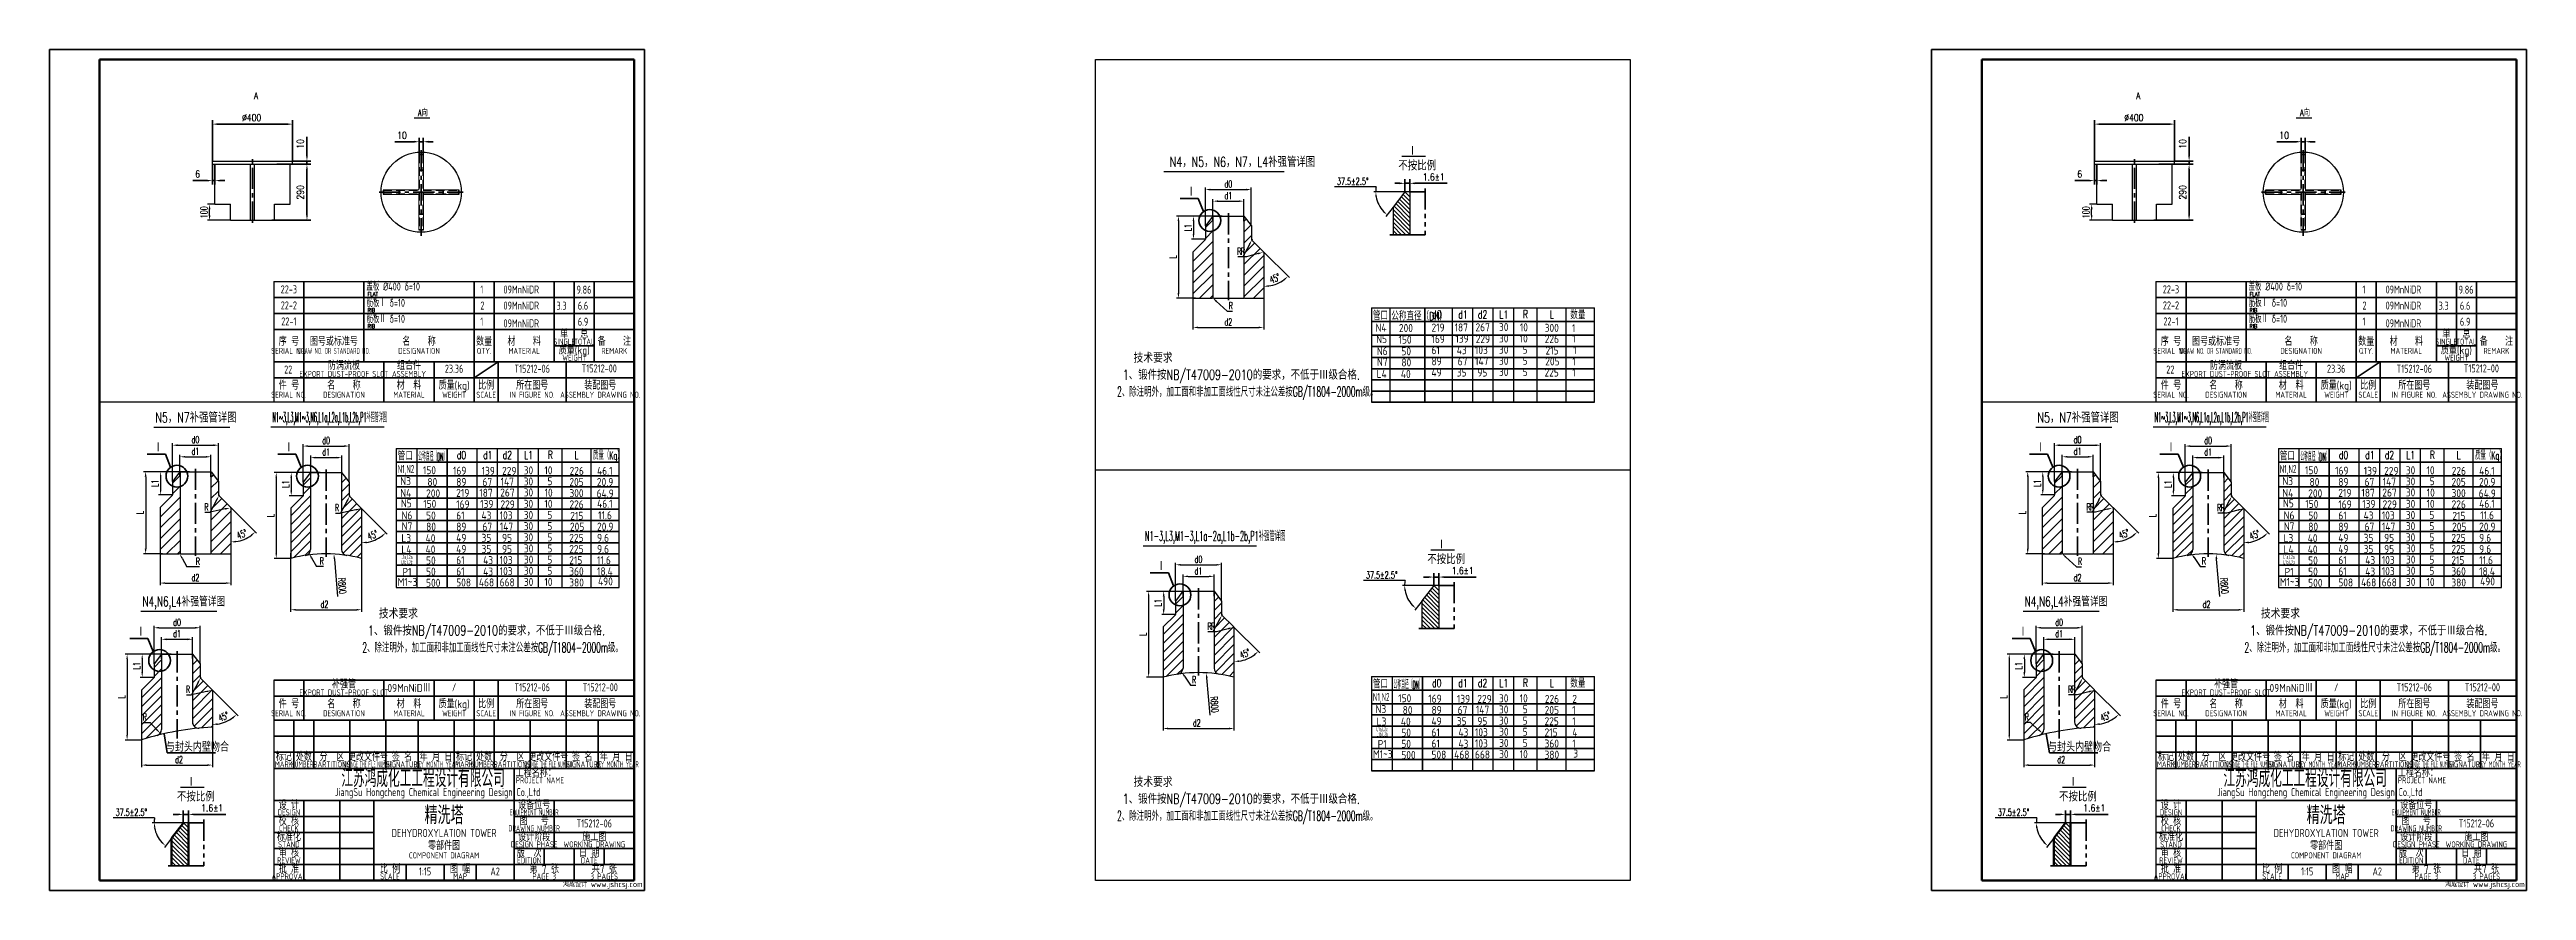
# Model space of a CAD drawing. Header units: millimetres. Extents: x -375 to 18177, y -75 to 6225.
import ezdxf
from ezdxf.enums import TextEntityAlignment as Align

# ---------------------------------------------------------------- set-up
doc = ezdxf.new("R2010")
doc.units = ezdxf.units.MM
doc.header["$LTSCALE"] = 5
for name, pattern in [('CENTER', [50.8, 31.75, -6.35, 6.35, -6.35]), ('DASHED', [19.05, 12.7, -6.35]), ('PHANTOM', [63.5, 31.75, -6.35, 6.35, -6.35, 6.35, -6.35])]:
    doc.linetypes.add(name, pattern=pattern)
doc.layers.add('1', color=4, linetype='Continuous')
doc.layers.add('2', color=7, linetype='Continuous')
for name, color, linetype, lineweight in [('1轮廓实线层', 7, 'Continuous', 70), ('2细线层', 4, 'Continuous', 35), ('3中心线层', 1, 'CENTER', 35), ('4虚线层', 6, 'DASHED', 35), ('5剖面线层', 2, 'Continuous', 35), ('6文字层', 3, 'Continuous', 35), ('7标注层', 4, 'Continuous', 35), ('9双点划线层', 6, 'PHANTOM', 35), ('图框层', 7, 'Continuous', 70)]:
    doc.layers.add(name, color=color, linetype=linetype, lineweight=lineweight)
doc.styles.add('HC_GBDIM', font='romans', dxfattribs={"width": 0.667, "bigfont": 'gbcbig'})
doc.styles.add('PC_TEXTSTYLE', font='romans.shx', dxfattribs={"width": 0.8, "bigfont": 'hzfs.shx'})
doc.styles.add('TH_GBDIM', font='romans.shx', dxfattribs={"width": 0.8, "bigfont": 'gbcbig.shx'})
doc.styles.add('工程字', font='gbenor.shx', dxfattribs={"width": 0.8, "bigfont": 'gbcbig.shx'})
doc.dimstyles.new('HC_GBDIM', dxfattribs={"dimscale": 15, "dimtxt": 3.5, "dimasz": 2.5, "dimexe": 2, "dimexo": 0, "dimgap": 1.5, "dimtad": 1, "dimdec": 1, "dimzin": 0, "dimdsep": 46, "dimtxsty": 'HC_GBDIM', "dimcen": 2.5, "dimclrd": 130, "dimclre": 130, "dimclrt": 3, "dimadec": 0, "dimazin": 0, "dimtfac": 0.714286, "dimtdec": 1, "dimtmove": 0, "dimatfit": 3, "dimfxl": 0, "dimtzin": 0, "dimlwd": -1, "dimlwe": -1, "dimarcsym": 0})
doc.dimstyles.new('TH_GBDIM', dxfattribs={"dimscale": 15, "dimtxt": 3.5, "dimasz": 2.5, "dimexe": 2, "dimexo": 0, "dimgap": 1.5, "dimtad": 1, "dimdec": 1, "dimzin": 0, "dimdsep": 46, "dimtxsty": 'TH_GBDIM', "dimcen": 2.5, "dimclrd": 130, "dimclre": 130, "dimclrt": 3, "dimadec": 0, "dimazin": 0, "dimtfac": 0.714286, "dimtdec": 1, "dimtmove": 0, "dimatfit": 3, "dimfxl": 0, "dimtzin": 0, "dimlwd": -1, "dimlwe": -1, "dimarcsym": 0})

msp = doc.modelspace()

# ---------------------------------------------------------------- texts
at = {"layer": '6文字层'}
for s, height, style, width, p in [('A向', 50, 'PC_TEXTSTYLE', 0.7, (2383.78, 5726.215)), ('A向', 50, 'PC_TEXTSTYLE', 0.7, (16480.574, 5726.215)), ('N4，N5，N6，N7，L4补强管详图', 74.25, 'PC_TEXTSTYLE', 0.7, (8015.391, 5345.977)), ('不按比例', 75, 'PC_TEXTSTYLE', 0.7, (9727.185, 5319.244)), ('Ⅰ', 75, 'PC_TEXTSTYLE', 0.667, (8141.339, 5123.8)), ('盖板 %%C400 δ=10', 60, '工程字', 0.8, (1998.978, 4419.245)), ('1', 60, '工程字', 0.8, (2851.922, 4397.055)), ('09MnNiDR', 60, '工程字', 0.8, (3024.993, 4397.055)), ('9.86', 60, '工程字', 0.8, (3572.121, 4395.853)), ('盖板 %%C400 δ=10', 60, '工程字', 0.8, (16095.772, 4419.245)), ('1', 60, '工程字', 0.8, (16948.716, 4397.055)), ('09MnNiDR', 60, '工程字', 0.8, (17121.787, 4397.055)), ('9.86', 60, '工程字', 0.8, (17668.915, 4395.853)), ('筋板Ⅰ δ=10', 60, '工程字', 0.8, (1999.916, 4297.646)), ('FLAT', 30, 'PC_TEXTSTYLE', 0.8, (2005.869, 4377.468)), ('RIB', 30, 'PC_TEXTSTYLE', 0.8, (2005.869, 4257.468)), ('2', 60, '工程字', 0.8, (2851.922, 4277.055)), ('09MnNiDR', 60, '工程字', 0.8, (3024.993, 4277.055)), ('3.3', 60, '工程字', 0.8, (3422.121, 4275.853)), ('6.6', 60, '工程字', 0.8, (3581.734, 4275.853)), ('d0', 60, 'PC_TEXTSTYLE', 0.7, (9979.867, 4209.645)), ('d1', 60, 'PC_TEXTSTYLE', 0.7, (10176.856, 4209.645)), ('d2', 60, 'PC_TEXTSTYLE', 0.7, (10323.218, 4209.645)), ('L1', 60, 'PC_TEXTSTYLE', 0.7, (10483.88, 4209.645)), ('R', 60, 'PC_TEXTSTYLE', 0.7, (10660.875, 4212.048)), ('L', 60, 'PC_TEXTSTYLE', 0.7, (10861.404, 4209.645)), ('数量', 60, 'PC_TEXTSTYLE', 0.7, (11015.089, 4205.477)), ('筋板Ⅰ δ=10', 60, '工程字', 0.8, (16096.71, 4297.646)), ('FLAT', 30, 'PC_TEXTSTYLE', 0.8, (16102.663, 4377.468)), ('RIB', 30, 'PC_TEXTSTYLE', 0.8, (16102.663, 4257.468)), ('2', 60, '工程字', 0.8, (16948.716, 4277.055)), ('09MnNiDR', 60, '工程字', 0.8, (17121.787, 4277.055)), ('3.3', 60, '工程字', 0.8, (17518.915, 4275.853)), ('6.6', 60, '工程字', 0.8, (17678.528, 4275.853)), ('筋板Ⅱ δ=10', 60, '工程字', 0.8, (1999.916, 4177.646)), ('RIB', 30, 'PC_TEXTSTYLE', 0.8, (2005.869, 4137.468)), ('1', 60, '工程字', 0.8, (2851.922, 4157.055)), ('09MnNiDR', 60, '工程字', 0.8, (3024.993, 4143.888)), ('6.9', 60, '工程字', 0.8, (3581.734, 4155.853)), ('管口', 60, 'PC_TEXTSTYLE', 0.7, (9537.159, 4200.141)), ('公称直径（DN）', 60, 'PC_TEXTSTYLE', 0.7, (9674.792, 4197.028)), ('筋板Ⅱ δ=10', 60, '工程字', 0.8, (16096.71, 4177.646)), ('RIB', 30, 'PC_TEXTSTYLE', 0.8, (16102.663, 4137.468)), ('1', 60, '工程字', 0.8, (16948.716, 4157.055)), ('09MnNiDR', 60, '工程字', 0.8, (17121.787, 4143.888)), ('6.9', 60, '工程字', 0.8, (17678.528, 4155.853)), ('技术要求', 75, 'PC_TEXTSTYLE', 0.85, (7743.658, 3878.61)), ('N5，N7补强管详图', 74.25, 'PC_TEXTSTYLE', 0.7, (417.528, 3430.937)), ('N1~3,L3,M1~3,N6,L1a,L2a,L1b,L2b,P1补强管详图', 75, 'PC_TEXTSTYLE', 0.3, (1294.718, 3433.196)), ('N5，N7补强管详图', 74.25, 'PC_TEXTSTYLE', 0.7, (14514.322, 3430.937)), ('N1~3,L3,M1~3,N6,L1a,L2a,L1b,L2b,P1补强管详图', 75, 'PC_TEXTSTYLE', 0.3, (15391.511, 3433.196)), ('Ⅰ', 75, 'PC_TEXTSTYLE', 0.667, (405.441, 3208.76)), ('Ⅰ', 75, 'PC_TEXTSTYLE', 0.667, (1383.664, 3208.76)), ('管口', 60, 'PC_TEXTSTYLE', 0.7, (2232.484, 3147.566)), ('公称直径（DN）', 60, 'PC_TEXTSTYLE', 0.35, (2386.917, 3144.453)), ('d0', 60, 'PC_TEXTSTYLE', 0.7, (2675.192, 3157.07)), ('d1', 60, 'PC_TEXTSTYLE', 0.7, (2872.181, 3157.07)), ('d2', 60, 'PC_TEXTSTYLE', 0.7, (3018.543, 3157.07)), ('L1', 60, 'PC_TEXTSTYLE', 0.7, (3179.206, 3157.07)), ('R', 60, 'PC_TEXTSTYLE', 0.7, (3356.2, 3159.473)), ('L', 60, 'PC_TEXTSTYLE', 0.7, (3556.729, 3157.07)), ('质量（Kg）', 60, 'PC_TEXTSTYLE', 0.5, (3695.306, 3152.902)), ('Ⅰ', 75, 'PC_TEXTSTYLE', 0.667, (14502.235, 3208.76)), ('Ⅰ', 75, 'PC_TEXTSTYLE', 0.667, (15480.458, 3208.76)), ('管口', 60, 'PC_TEXTSTYLE', 0.7, (16329.278, 3147.566)), ('公称直径（DN）', 60, 'PC_TEXTSTYLE', 0.35, (16483.711, 3144.453)), ('d0', 60, 'PC_TEXTSTYLE', 0.7, (16771.986, 3157.07)), ('d1', 60, 'PC_TEXTSTYLE', 0.7, (16968.975, 3157.07)), ('d2', 60, 'PC_TEXTSTYLE', 0.7, (17115.337, 3157.07)), ('L1', 60, 'PC_TEXTSTYLE', 0.7, (17275.999, 3157.07)), ('R', 60, 'PC_TEXTSTYLE', 0.7, (17452.994, 3159.473)), ('L', 60, 'PC_TEXTSTYLE', 0.7, (17653.523, 3157.07)), ('质量（Kg）', 60, 'PC_TEXTSTYLE', 0.5, (17792.1, 3152.902)), ('N1,N2', 60, '工程字', 0.6, (2232.405, 3052.46)), ('N1,N2', 60, '工程字', 0.6, (16329.198, 3052.46)), ('N1-3,L3,M1-3,L1a-2a,L1b-2b,P1补强管详图', 74.25, 'PC_TEXTSTYLE', 0.4, (7828.903, 2543.753)), ('L1a,L2a', 30, '工程字', 0.6, (2259.175, 2408.409)), ('不按比例', 75, 'PC_TEXTSTYLE', 0.7, (9944.113, 2369.641)), ('L1a,L2a', 30, '工程字', 0.6, (16355.969, 2408.409)), ('L1b,L2b', 30, '工程字', 0.6, (2259.938, 2369.215)), ('Ⅰ', 75, 'PC_TEXTSTYLE', 0.667, (7917.849, 2319.317)), ('L1b,L2b', 30, '工程字', 0.6, (16356.732, 2369.215)), ('N4,N6,L4补强管详图', 75, 'PC_TEXTSTYLE', 0.645, (321.638, 2052.595)), ('技术要求', 75, 'PC_TEXTSTYLE', 0.85, (2090.964, 1962.465)), ('N4,N6,L4补强管详图', 75, 'PC_TEXTSTYLE', 0.645, (14418.432, 2052.595)), ('技术要求', 75, 'PC_TEXTSTYLE', 0.85, (16187.757, 1962.465)), ('Ⅰ', 75, 'PC_TEXTSTYLE', 0.667, (275.508, 1827.303)), ('Ⅰ', 75, 'PC_TEXTSTYLE', 0.667, (14372.302, 1827.303)), ('管口', 60, 'PC_TEXTSTYLE', 0.7, (9537.159, 1439.426)), ('公称直径（DN）', 60, 'PC_TEXTSTYLE', 0.35, (9691.592, 1436.313)), ('d0', 60, 'PC_TEXTSTYLE', 0.7, (9979.867, 1448.93)), ('d1', 60, 'PC_TEXTSTYLE', 0.7, (10176.856, 1448.93)), ('d2', 60, 'PC_TEXTSTYLE', 0.7, (10323.218, 1448.93)), ('L1', 60, 'PC_TEXTSTYLE', 0.7, (10483.88, 1448.93)), ('R', 60, 'PC_TEXTSTYLE', 0.7, (10660.875, 1451.333)), ('L', 60, 'PC_TEXTSTYLE', 0.7, (10861.404, 1448.93)), ('数量', 60, 'PC_TEXTSTYLE', 0.7, (11015.089, 1444.762)), ('N1,N2', 60, '工程字', 0.6, (9537.079, 1344.319)), ('L1a,L2a', 30, '工程字', 0.6, (9563.85, 1118.445)), ('与封头内壁吻合', 75, 'PC_TEXTSTYLE', 0.667, (496.22, 964.449)), ('L1b,L2b', 30, '工程字', 0.6, (9564.613, 1079.251)), ('与封头内壁吻合', 75, 'PC_TEXTSTYLE', 0.667, (14593.014, 964.449)), ('江苏鸿成化工工程设计有限公司', 135, '工程字', 0.9, (1810.219, 698.61)), ('PROJECT NAME', 45, '工程字', 0.8, (3116.814, 727.94)), ('技术要求', 75, 'PC_TEXTSTYLE', 0.85, (7743.658, 701.154)), ('江苏鸿成化工工程设计有限公司', 135, '工程字', 0.9, (15907.013, 698.61)), ('PROJECT NAME', 45, '工程字', 0.8, (17213.608, 727.94)), ('不按比例', 75, 'PC_TEXTSTYLE', 0.7, (578.803, 591.484)), ('JiangSu Hongcheng Chemical Engineering Design Co.,Ltd', 60, '工程字', 0.8, (1763.049, 632.212)), ('不按比例', 75, 'PC_TEXTSTYLE', 0.7, (14675.596, 591.484)), ('JiangSu Hongcheng Chemical Engineering Design Co.,Ltd', 60, '工程字', 0.8, (15859.843, 632.212))]:
    msp.add_text(s, height=height, dxfattribs=dict(at, style=style, width=width)).set_placement(p)
for s, height, style, width, p in [('Ⅰ', 75, 'PC_TEXTSTYLE', 0.7, (9833.991, 5429.513)), ('22-3', 60, '工程字', 0.8, (1417.5, 4398.248)), ('22-3', 60, '工程字', 0.8, (15514.294, 4398.248)), ('22-2', 60, '工程字', 0.8, (1417.5, 4278.248)), ('22-2', 60, '工程字', 0.8, (15514.294, 4278.248)), ('22-1', 60, '工程字', 0.8, (1417.5, 4158.248)), ('22-1', 60, '工程字', 0.8, (15514.294, 4158.248)), ('SERIAL NO.', 45, '工程字', 0.8, (1417.5, 3944.961)), ('DRAW NO. OR STANDARD NO.', 45, '工程字', 0.6, (1755, 3944.961)), ('DESIGNATION', 45, '工程字', 0.8, (2392.5, 3944.961)), ('QTY.', 45, '工程字', 0.8, (2880, 3944.961)), ('MATERIAL', 45, '工程字', 0.8, (3180, 3944.961)), ('SINGLE', 45, '工程字', 0.8, (3480, 4014.08)), ('WEIGHT', 45, '工程字', 0.8, (3555, 3894.08)), ('TOTAL', 45, '工程字', 0.8, (3630, 4014.08)), ('REMARK', 45, '工程字', 0.8, (3855, 3944.961)), ('SERIAL NO.', 45, '工程字', 0.8, (15514.294, 3944.961)), ('DRAW NO. OR STANDARD NO.', 45, '工程字', 0.6, (15851.794, 3944.961)), ('DESIGNATION', 45, '工程字', 0.8, (16489.294, 3944.961)), ('QTY.', 45, '工程字', 0.8, (16976.794, 3944.961)), ('MATERIAL', 45, '工程字', 0.8, (17276.794, 3944.961)), ('SINGLE', 45, '工程字', 0.8, (17576.794, 4014.08)), ('WEIGHT', 45, '工程字', 0.8, (17651.794, 3894.08)), ('TOTAL', 45, '工程字', 0.8, (17726.794, 4014.08)), ('REMARK', 45, '工程字', 0.8, (17951.794, 3944.961)), ('22', 60, '工程字', 0.8, (1412.682, 3797.776)), ('EXPORT DUST-PROOF SLOT', 45, '工程字', 0.8, (1830, 3772.226)), ('ASSEMBLY', 45, '工程字', 0.8, (2317.5, 3772.226)), ('23.36', 60, '工程字', 0.8, (2655, 3803.883)), ('T15212-06', 60, '工程字', 0.8, (3240, 3803.883)), ('T15212-00', 60, '工程字', 0.8, (3742.171, 3805.958)), ('2、除注明外，加工面和非加工面线性尺寸未注公差按GB/T1804-2000m级。', 75, 'PC_TEXTSTYLE', 0.55, (8596.065, 3624.483)), ('1、锻件按NB/T47009-2010的要求，不低于Ⅲ级合格.', 75, 'PC_TEXTSTYLE', 0.7, (8550.979, 3751.651)), ('22', 60, '工程字', 0.8, (15509.476, 3797.776)), ('EXPORT DUST-PROOF SLOT', 45, '工程字', 0.8, (15926.794, 3772.226)), ('ASSEMBLY', 45, '工程字', 0.8, (16414.294, 3772.226)), ('23.36', 60, '工程字', 0.8, (16751.794, 3803.883)), ('T15212-06', 60, '工程字', 0.8, (17336.794, 3803.883)), ('T15212-00', 60, '工程字', 0.8, (17838.965, 3805.958)), ('SERIAL NO.', 45, '工程字', 0.8, (1417.5, 3616.383)), ('DESIGNATION', 45, '工程字', 0.8, (1830, 3616.383)), ('MATERIAL', 45, '工程字', 0.8, (2317.5, 3616.383)), ('WEIGHT', 45, '工程字', 0.8, (2655, 3616.383)), ('SCALE', 45, '工程字', 0.8, (2895, 3616.383)), ('IN FIGURE NO.', 45, '工程字', 0.8, (3240, 3616.383)), ('ASSEMBLY DRAWING NO.', 45, '工程字', 0.8, (3750, 3616.383)), ('SERIAL NO.', 45, '工程字', 0.8, (15514.294, 3616.383)), ('DESIGNATION', 45, '工程字', 0.8, (15926.794, 3616.383)), ('MATERIAL', 45, '工程字', 0.8, (16414.294, 3616.383)), ('WEIGHT', 45, '工程字', 0.8, (16751.794, 3616.383)), ('SCALE', 45, '工程字', 0.8, (16991.794, 3616.383)), ('IN FIGURE NO.', 45, '工程字', 0.8, (17336.794, 3616.383)), ('ASSEMBLY DRAWING NO.', 45, '工程字', 0.8, (17846.794, 3616.383)), ('Ⅰ', 75, 'PC_TEXTSTYLE', 0.7, (10050.919, 2479.91)), ('1、锻件按NB/T47009-2010的要求，不低于Ⅲ级合格.', 75, 'PC_TEXTSTYLE', 0.7, (2898.285, 1835.506)), ('1、锻件按NB/T47009-2010的要求，不低于Ⅲ级合格.', 75, 'PC_TEXTSTYLE', 0.7, (16995.079, 1835.506)), ('2、除注明外，加工面和非加工面线性尺寸未注公差按GB/T1804-2000m级。', 75, 'PC_TEXTSTYLE', 0.55, (2943.371, 1708.337)), ('2、除注明外，加工面和非加工面线性尺寸未注公差按GB/T1804-2000m级。', 75, 'PC_TEXTSTYLE', 0.55, (17040.165, 1708.337)), ('EXPORT DUST-PROOF SLOT', 45, '工程字', 0.8, (1830, 1385.843)), ('/', 60, '工程字', 0.8, (2655, 1417.5)), ('T15212-06', 60, '工程字', 0.8, (3240, 1417.5)), ('T15212-00', 60, '工程字', 0.8, (3750, 1417.5)), ('EXPORT DUST-PROOF SLOT', 45, '工程字', 0.8, (15926.794, 1385.843)), ('/', 60, '工程字', 0.8, (16751.794, 1417.5)), ('T15212-06', 60, '工程字', 0.8, (17336.794, 1417.5)), ('T15212-00', 60, '工程字', 0.8, (17846.794, 1417.5)), ('SERIAL NO.', 45, '工程字', 0.8, (1417.5, 1230)), ('DESIGNATION', 45, '工程字', 0.8, (1830, 1230)), ('MATERIAL', 45, '工程字', 0.8, (2317.5, 1230)), ('WEIGHT', 45, '工程字', 0.8, (2655, 1230)), ('SCALE', 45, '工程字', 0.8, (2895, 1230)), ('IN FIGURE NO.', 45, '工程字', 0.8, (3240, 1230)), ('ASSEMBLY DRAWING NO.', 45, '工程字', 0.8, (3750, 1230)), ('SERIAL NO.', 45, '工程字', 0.8, (15514.294, 1230)), ('DESIGNATION', 45, '工程字', 0.8, (15926.794, 1230)), ('MATERIAL', 45, '工程字', 0.8, (16414.294, 1230)), ('WEIGHT', 45, '工程字', 0.8, (16751.794, 1230)), ('SCALE', 45, '工程字', 0.8, (16991.794, 1230)), ('IN FIGURE NO.', 45, '工程字', 0.8, (17336.794, 1230)), ('ASSEMBLY DRAWING NO.', 45, '工程字', 0.8, (17846.794, 1230)), ('Ⅰ', 75, 'PC_TEXTSTYLE', 0.7, (685.608, 701.753)), ('MARK', 45, '工程字', 0.8, (1380, 847.698)), ('NUMBERS', 45, '工程字', 0.7, (1529.999, 847.697)), ('PARTITIONS', 45, '工程字', 0.8, (1739.999, 847.697)), ('CHANGE THE FILE NUMBER', 45, '工程字', 0.45, (2010, 847.697)), (' SIGNATURE', 45, '工程字', 0.8, (2265, 847.697)), ('DAY MONTH YEAR', 45, '工程字', 0.6, (2520, 847.697)), ('MARK', 45, '工程字', 0.8, (2730, 847.698)), ('NUMBERS', 45, '工程字', 0.7, (2879.999, 847.697)), ('PARTITIONS', 45, '工程字', 0.8, (3089.999, 847.697)), ('CHANGE THE FILE NUMBER', 45, '工程字', 0.45, (3360, 847.697)), (' SIGNATURE', 45, '工程字', 0.8, (3615, 847.697)), ('DAY MONTH YEAR', 45, '工程字', 0.6, (3870, 847.697)), ('Ⅰ', 75, 'PC_TEXTSTYLE', 0.7, (14782.402, 701.753)), ('MARK', 45, '工程字', 0.8, (15476.794, 847.698)), ('NUMBERS', 45, '工程字', 0.7, (15626.793, 847.697)), ('PARTITIONS', 45, '工程字', 0.8, (15836.793, 847.697)), ('CHANGE THE FILE NUMBER', 45, '工程字', 0.45, (16106.794, 847.697)), (' SIGNATURE', 45, '工程字', 0.8, (16361.794, 847.697)), ('DAY MONTH YEAR', 45, '工程字', 0.6, (16616.794, 847.697)), ('MARK', 45, '工程字', 0.8, (16826.794, 847.698)), ('NUMBERS', 45, '工程字', 0.7, (16976.793, 847.697)), ('PARTITIONS', 45, '工程字', 0.8, (17186.793, 847.697)), ('CHANGE THE FILE NUMBER', 45, '工程字', 0.45, (17456.794, 847.697)), (' SIGNATURE', 45, '工程字', 0.8, (17711.794, 847.697)), ('DAY MONTH YEAR', 45, '工程字', 0.6, (17966.794, 847.697)), ('1、锻件按NB/T47009-2010的要求，不低于Ⅲ级合格.', 75, 'PC_TEXTSTYLE', 0.7, (8550.979, 574.195)), ('DESIGN', 45, '工程字', 0.8, (1417.5, 487.698)), ('CHECK', 45, '工程字', 0.8, (1417.5, 367.698)), ('DEHYDROXYLATION TOWER', 60, '工程字', 0.9, (2580, 325.475)), ('DRAWING NUMBER', 45, '工程字', 0.7, (3255, 367.698)), ('EQUIPMENT NUMBER', 45, '工程字', 0.6, (3255, 487.698)), ('T15212-06', 60, '工程字', 0.8, (3705, 397.501)), ('2、除注明外，加工面和非加工面线性尺寸未注公差按GB/T1804-2000m级。', 75, 'PC_TEXTSTYLE', 0.55, (8596.065, 447.026)), ('DESIGN', 45, '工程字', 0.8, (15514.294, 487.698)), ('CHECK', 45, '工程字', 0.8, (15514.294, 367.698)), ('DEHYDROXYLATION TOWER', 60, '工程字', 0.9, (16676.794, 325.475)), ('DRAWING NUMBER', 45, '工程字', 0.7, (17351.794, 367.698)), ('EQUIPMENT NUMBER', 45, '工程字', 0.6, (17351.794, 487.698)), ('T15212-06', 60, '工程字', 0.8, (17801.794, 397.501)), ('STAND', 45, '工程字', 0.8, (1417.5, 247.698)), ('COMPONENT DIAGRAM', 45, '工程字', 0.8, (2580, 165.424)), ('DESIGN PHASE', 45, '工程字', 0.8, (3255, 247.698)), ('WORKING DRAWING', 45, '工程字', 0.8, (3705, 247.698)), ('STAND', 45, '工程字', 0.8, (15514.294, 247.698)), ('COMPONENT DIAGRAM', 45, '工程字', 0.8, (16676.794, 165.424)), ('DESIGN PHASE', 45, '工程字', 0.8, (17351.794, 247.698)), ('WORKING DRAWING', 45, '工程字', 0.8, (17801.794, 247.698)), ('APPROVAL', 45, '工程字', 0.8, (1417.5, 7.698)), ('REVIEW', 45, '工程字', 0.8, (1417.5, 127.698)), ('SCALE', 45, '工程字', 0.8, (2175, 7.698)), ('1:15', 60, '工程字', 0.8, (2437.5, 37.501)), ('MAP', 45, '工程字', 0.8, (2700, 7.698)), ('A2', 60, '工程字', 0.8, (2962.5, 37.501)), ('EDITION', 45, '工程字', 0.8, (3217.5, 127.698)), ('PAGE 3', 45, '工程字', 0.8, (3330, 7.698)), ('DATE', 45, '工程字', 0.8, (3667.5, 127.698)), ('3 PAGES', 45, '工程字', 0.8, (3780, 7.698)), ('APPROVAL', 45, '工程字', 0.8, (15514.294, 7.698)), ('REVIEW', 45, '工程字', 0.8, (15514.294, 127.698)), ('SCALE', 45, '工程字', 0.8, (16271.794, 7.698)), ('1:15', 60, '工程字', 0.8, (16534.294, 37.501)), ('MAP', 45, '工程字', 0.8, (16796.794, 7.698)), ('A2', 60, '工程字', 0.8, (17059.294, 37.501)), ('EDITION', 45, '工程字', 0.8, (17314.294, 127.698)), ('PAGE 3', 45, '工程字', 0.8, (17426.794, 7.698)), ('DATE', 45, '工程字', 0.8, (17764.294, 127.698)), ('3 PAGES', 45, '工程字', 0.8, (17876.794, 7.698))]:
    msp.add_text(s, height=height, dxfattribs=dict(at, style=style, width=width)).set_placement(p, align=Align.CENTER)
at = {"layer": '6文字层', "style": '工程字'}
for s, height, p in [('单', 60, (3480, 4061.69)), ('总', 60, (3630, 4061.69)), ('单', 60, (17576.794, 4061.69)), ('总', 60, (17726.794, 4061.69)), ('序 号', 60, (1417.5, 4006.383)), ('图号或标准号', 60, (1755, 4006.383)), ('名    称', 60, (2392.5, 4006.383)), ('数量', 60, (2880, 4006.383)), ('材    料', 60, (3180, 4006.383)), ('质量(kg)', 60, (3555, 3941.69)), ('备    注', 60, (3855, 4006.383)), ('序 号', 60, (15514.294, 4006.383)), ('图号或标准号', 60, (15851.794, 4006.383)), ('名    称', 60, (16489.294, 4006.383)), ('数量', 60, (16976.794, 4006.383)), ('材    料', 60, (17276.794, 4006.383)), ('质量(kg)', 60, (17651.794, 3941.69)), ('备    注', 60, (17951.794, 4006.383)), ('件 号', 60, (1417.5, 3677.805)), ('名    称', 60, (1830, 3677.805)), ('防涡流板', 60, (1830, 3826.236)), ('材  料', 60, (2317.5, 3677.805)), ('组合件', 60, (2317.5, 3826.236)), ('质量(kg)', 60, (2655, 3677.805)), ('比例', 60, (2895, 3677.805)), ('所在图号', 60, (3240, 3677.805)), ('装配图号', 60, (3750, 3677.805)), ('件 号', 60, (15514.294, 3677.805)), ('名    称', 60, (15926.794, 3677.805)), ('防涡流板', 60, (15926.794, 3826.236)), ('材  料', 60, (16414.294, 3677.805)), ('组合件', 60, (16414.294, 3826.236)), ('质量(kg)', 60, (16751.794, 3677.805)), ('比例', 60, (16991.794, 3677.805)), ('所在图号', 60, (17336.794, 3677.805)), ('装配图号', 60, (17846.794, 3677.805)), ('M1~3', 60, (2305.773, 2206.253)), ('P1', 60, (2302.018, 2281.943)), ('M1~3', 60, (16402.567, 2206.253)), ('P1', 60, (16398.812, 2281.943)), ('补强管', 60, (1830, 1439.853)), ('补强管', 60, (15926.794, 1439.853)), ('件 号', 60, (1417.5, 1291.422)), ('名    称', 60, (1830, 1291.422)), ('09MnNiDⅢ', 60, (2317.5, 1412.216)), ('材  料', 60, (2317.5, 1291.422)), ('质量(kg)', 60, (2655, 1291.422)), ('比例', 60, (2895, 1291.422)), ('所在图号', 60, (3240, 1291.422)), ('装配图号', 60, (3750, 1291.422)), ('件 号', 60, (15514.294, 1291.422)), ('名    称', 60, (15926.794, 1291.422)), ('09MnNiDⅢ', 60, (16414.294, 1412.216)), ('材  料', 60, (16414.294, 1291.422)), ('质量(kg)', 60, (16751.794, 1291.422)), ('比例', 60, (16991.794, 1291.422)), ('所在图号', 60, (17336.794, 1291.422)), ('装配图号', 60, (17846.794, 1291.422)), ('标记', 60, (1380, 895.308)), ('处数', 60, (1529.999, 895.307)), ('分  区', 60, (1739.999, 895.307)), ('更改文件号', 60, (2010, 895.307)), ('签 名', 60, (2265, 895.307)), ('年 月 日', 60, (2520, 895.307)), ('标记', 60, (2730, 895.308)), ('处数', 60, (2879.999, 895.307)), ('分  区', 60, (3089.999, 895.307)), ('更改文件号', 60, (3360, 895.307)), ('签 名', 60, (3615, 895.307)), ('年 月 日', 60, (3870, 895.307)), ('M1~3', 60, (9610.448, 916.288)), ('P1', 60, (9606.693, 991.978)), ('标记', 60, (15476.794, 895.308)), ('处数', 60, (15626.793, 895.307)), ('分  区', 60, (15836.793, 895.307)), ('更改文件号', 60, (16106.794, 895.307)), ('签 名', 60, (16361.794, 895.307)), ('年 月 日', 60, (16616.794, 895.307)), ('标记', 60, (16826.794, 895.308)), ('处数', 60, (16976.793, 895.307)), ('分  区', 60, (17186.793, 895.307)), ('更改文件号', 60, (17456.794, 895.307)), ('签 名', 60, (17711.794, 895.307)), ('年 月 日', 60, (17966.794, 895.307)), ('设 计', 60, (1417.5, 535.308)), ('精洗塔', 135, (2580, 421.598)), ('设备位号', 60, (3255, 535.308)), ('设 计', 60, (15514.294, 535.308)), ('精洗塔', 135, (16676.794, 421.598)), ('设备位号', 60, (17351.794, 535.308)), ('校 核', 60, (1417.5, 415.308)), ('图   号', 60, (3255, 415.308)), ('校 核', 60, (15514.294, 415.308)), ('图   号', 60, (17351.794, 415.308)), ('标准化', 60, (1417.5, 295.308)), ('审 核', 60, (1417.5, 175.308)), ('零部件图', 60, (2580, 229.326)), ('版  次', 60, (3217.5, 175.308)), ('设计阶段', 60, (3255, 295.308)), ('日 期', 60, (3667.5, 175.308)), ('施工图', 60, (3705, 295.308)), ('标准化', 60, (15514.294, 295.308)), ('审 核', 60, (15514.294, 175.308)), ('零部件图', 60, (16676.794, 229.326)), ('版  次', 60, (17314.294, 175.308)), ('设计阶段', 60, (17351.794, 295.308)), ('日 期', 60, (17764.294, 175.308)), ('施工图', 60, (17801.794, 295.308)), ('批 准', 60, (1417.5, 55.308)), ('比 例', 60, (2175, 55.308)), ('图 幅', 60, (2700, 55.308)), ('第 7 张', 60, (3330, 55.308)), ('共7 张', 60, (3780, 55.308)), ('批 准', 60, (15514.294, 55.308)), ('比 例', 60, (16271.794, 55.308)), ('图 幅', 60, (16796.794, 55.308)), ('第 7 张', 60, (17426.794, 55.308)), ('共7 张', 60, (17876.794, 55.308))]:
    msp.add_text(s, height=height, dxfattribs=at).set_placement(p, align=Align.CENTER)
for s, height, p in [('N4', 60, (9556.343, 4111.329)), ('N5', 60, (9560.978, 4026.224)), ('150', 60, (9728.758, 4021.684)), ('200', 60, (9731.908, 4108.532)), ('169', 60, (9975.557, 4026.148)), ('219', 60, (9975.557, 4112.013)), ('187', 60, (10148.673, 4112.833)), ('139', 60, (10154.673, 4029.152)), ('267', 60, (10305.094, 4114.382)), ('229', 60, (10306.892, 4026.148)), ('30', 60, (10480.981, 4115.675)), ('30', 60, (10480.981, 4030.173)), ('10', 60, (10636.093, 4030.173)), ('10', 60, (10637.445, 4113.809)), ('300', 60, (10823.622, 4109.956)), ('226', 60, (10823.622, 4026.148)), ('1', 60, (11027.418, 4107.701)), ('1', 60, (11030.643, 4030.524)), ('N6', 60, (9566.141, 3935.268)), ('N7', 60, (9567.014, 3854.523)), ('50', 60, (9750.387, 3934.444)), ('80', 60, (9750.387, 3850.809)), ('61', 60, (9975.557, 3942.513)), ('89', 60, (9975.557, 3858.878)), ('43', 60, (10164.947, 3942.513)), ('67', 60, (10171.947, 3858.878)), ('103', 60, (10301.086, 3943.715)), ('147', 60, (10302.086, 3860.079)), ('30', 60, (10480.981, 3946.538)), ('30', 60, (10480.981, 3862.903)), ('5', 60, (10657.723, 3946.538)), ('5', 60, (10657.723, 3862.903)), ('205', 60, (10827.622, 3858.878)), ('215', 60, (10829.827, 3940.11)), ('1', 60, (11030.418, 3858.878)), ('1', 60, (11038.256, 3944.635)), ('L4', 60, (9565.141, 3764.997)), ('40', 60, (9746.387, 3764.174)), ('49', 60, (9975.557, 3775.243)), ('35', 60, (10164.947, 3775.243)), ('95', 60, (10318.909, 3775.243)), ('30', 60, (10480.981, 3779.268)), ('5', 60, (10657.723, 3779.268)), ('225', 60, (10822.247, 3775.243)), ('1', 60, (11030.418, 3775.243)), ('N3', 60, (2251.923, 2961.792)), ('150', 60, (2421.68, 3043.403)), ('80', 60, (2455.325, 2954.961)), ('169', 60, (2646.85, 3039.798)), ('89', 60, (2670.882, 2954.961)), ('139', 60, (2861.272, 3038.596)), ('67', 60, (2867.272, 2954.961)), ('147', 60, (3003.419, 2957.364)), ('229', 60, (3014.234, 3038.596)), ('30', 60, (3176.306, 3042.621)), ('30', 60, (3176.306, 2958.986)), ('10', 60, (3331.418, 3042.621)), ('5', 60, (3354.654, 2961.019)), ('205', 60, (3518.572, 2954.961)), ('226', 60, (3519.947, 3038.596)), ('20.9', 60, (3724.743, 2954.961)), ('46.1', 60, (3725.743, 3038.596)), ('N3', 60, (16348.717, 2961.792)), ('150', 60, (16518.474, 3043.403)), ('80', 60, (16552.119, 2954.961)), ('169', 60, (16743.644, 3039.798)), ('89', 60, (16767.676, 2954.961)), ('139', 60, (16958.066, 3038.596)), ('67', 60, (16964.066, 2954.961)), ('147', 60, (17100.213, 2957.364)), ('229', 60, (17111.028, 3038.596)), ('30', 60, (17273.1, 3042.621)), ('30', 60, (17273.1, 2958.986)), ('10', 60, (17428.212, 3042.621)), ('5', 60, (17451.447, 2961.019)), ('205', 60, (17615.366, 2954.961)), ('226', 60, (17616.741, 3038.596)), ('20.9', 60, (17821.537, 2954.961)), ('46.1', 60, (17822.537, 3038.596)), ('N4', 60, (2251.668, 2872.871)), ('N5', 60, (2256.303, 2795.835)), ('150', 60, (2424.083, 2791.295)), ('200', 60, (2445.712, 2870.075)), ('169', 60, (2670.882, 2787.691)), ('219', 60, (2670.882, 2873.555)), ('187', 60, (2843.998, 2874.376)), ('139', 60, (2849.998, 2790.695)), ('267', 60, (3000.419, 2875.924)), ('229', 60, (3002.217, 2787.691)), ('30', 60, (3176.306, 2877.218)), ('30', 60, (3176.306, 2791.716)), ('10', 60, (3331.418, 2791.716)), ('10', 60, (3332.77, 2875.351)), ('300', 60, (3518.947, 2871.498)), ('226', 60, (3518.947, 2787.691)), ('64.9', 60, (3722.743, 2869.244)), ('46.1', 60, (3725.968, 2792.066)), ('N4', 60, (16348.462, 2872.871)), ('N5', 60, (16353.097, 2795.835)), ('150', 60, (16520.877, 2791.295)), ('200', 60, (16542.506, 2870.075)), ('169', 60, (16767.676, 2787.691)), ('219', 60, (16767.676, 2873.555)), ('187', 60, (16940.792, 2874.376)), ('139', 60, (16946.792, 2790.695)), ('267', 60, (17097.213, 2875.924)), ('229', 60, (17099.011, 2787.691)), ('30', 60, (17273.1, 2877.218)), ('30', 60, (17273.1, 2791.716)), ('10', 60, (17428.212, 2791.716)), ('10', 60, (17429.564, 2875.351)), ('300', 60, (17615.741, 2871.498)), ('226', 60, (17615.741, 2787.691)), ('64.9', 60, (17819.537, 2869.244)), ('46.1', 60, (17822.762, 2792.066)), ('N6', 60, (2261.466, 2704.879)), ('N7', 60, (2262.339, 2624.134)), ('50', 60, (2445.712, 2704.055)), ('80', 60, (2445.712, 2620.42)), ('61', 60, (2670.882, 2704.055)), ('89', 60, (2670.882, 2620.42)), ('43', 60, (2860.272, 2704.055)), ('67', 60, (2867.272, 2620.42)), ('103', 60, (2996.411, 2705.257)), ('147', 60, (2997.411, 2621.622)), ('30', 60, (3176.306, 2708.081)), ('30', 60, (3176.306, 2624.445)), ('30', 60, (3176.306, 2540.81)), ('5', 60, (3353.048, 2708.081)), ('5', 60, (3353.048, 2624.445)), ('5', 60, (3353.048, 2540.81)), ('205', 60, (3522.947, 2620.42)), ('215', 60, (3525.152, 2701.652)), ('20.9', 60, (3725.743, 2620.42)), ('11.6', 60, (3733.581, 2706.178)), ('N6', 60, (16358.26, 2704.879)), ('N7', 60, (16359.133, 2624.134)), ('50', 60, (16542.506, 2704.055)), ('80', 60, (16542.506, 2620.42)), ('61', 60, (16767.676, 2704.055)), ('89', 60, (16767.676, 2620.42)), ('43', 60, (16957.066, 2704.055)), ('67', 60, (16964.066, 2620.42)), ('103', 60, (17093.205, 2705.257)), ('147', 60, (17094.205, 2621.622)), ('30', 60, (17273.1, 2708.081)), ('30', 60, (17273.1, 2624.445)), ('30', 60, (17273.1, 2540.81)), ('5', 60, (17449.842, 2708.081)), ('5', 60, (17449.842, 2624.445)), ('5', 60, (17449.842, 2540.81)), ('205', 60, (17619.741, 2620.42)), ('215', 60, (17621.946, 2701.652)), ('20.9', 60, (17822.537, 2620.42)), ('11.6', 60, (17830.375, 2706.178)), ('L3', 60, (2260.466, 2534.608)), ('L4', 60, (2260.466, 2450.973)), ('40', 60, (2441.712, 2533.785)), ('40', 60, (2441.712, 2450.15)), ('50', 60, (2445.017, 2367.453)), ('49', 60, (2670.882, 2536.785)), ('49', 60, (2670.882, 2453.15)), ('61', 60, (2670.882, 2369.515)), ('35', 60, (2860.272, 2536.785)), ('35', 60, (2860.272, 2453.15)), ('43', 60, (2872.692, 2369.515)), ('103', 60, (2996.411, 2370.716)), ('95', 60, (3014.234, 2536.785)), ('95', 60, (3014.234, 2453.15)), ('30', 60, (3177.508, 2457.633)), ('30', 60, (3177.508, 2373.998)), ('5', 60, (3353.048, 2457.175)), ('5', 60, (3353.048, 2373.54)), ('225', 60, (3517.572, 2536.785)), ('225', 60, (3517.572, 2453.15)), ('215', 60, (3517.572, 2369.515)), ('11.6', 60, (3725.743, 2369.515)), ('9.6', 60, (3725.743, 2536.785)), ('9.6', 60, (3725.743, 2453.15)), ('L3', 60, (16357.26, 2534.608)), ('L4', 60, (16357.26, 2450.973)), ('40', 60, (16538.506, 2533.785)), ('40', 60, (16538.506, 2450.15)), ('50', 60, (16541.811, 2367.453)), ('49', 60, (16767.676, 2536.785)), ('49', 60, (16767.676, 2453.15)), ('61', 60, (16767.676, 2369.515)), ('35', 60, (16957.066, 2536.785)), ('35', 60, (16957.066, 2453.15)), ('43', 60, (16969.486, 2369.515)), ('103', 60, (17093.205, 2370.716)), ('95', 60, (17111.028, 2536.785)), ('95', 60, (17111.028, 2453.15)), ('30', 60, (17274.302, 2457.633)), ('30', 60, (17274.302, 2373.998)), ('5', 60, (17449.842, 2457.175)), ('5', 60, (17449.842, 2373.54)), ('225', 60, (17614.366, 2536.785)), ('225', 60, (17614.366, 2453.15)), ('215', 60, (17614.366, 2369.515)), ('11.6', 60, (17822.537, 2369.515)), ('9.6', 60, (17822.537, 2536.785)), ('9.6', 60, (17822.537, 2453.15)), ('50', 60, (2445.017, 2283.818)), ('500', 60, (2445.017, 2200.183)), ('61', 60, (2670.882, 2285.879)), ('508', 60, (2670.882, 2202.244)), ('468', 60, (2841.15, 2202.968)), ('43', 60, (2872.692, 2284.351)), ('103', 60, (2996.411, 2287.081)), ('668', 60, (2996.411, 2203.446)), ('30', 60, (3177.508, 2290.362)), ('30', 60, (3177.508, 2206.727)), ('10', 60, (3331.418, 2206.269)), ('5', 60, (3353.048, 2289.905)), ('360', 60, (3517.572, 2285.879)), ('380', 60, (3517.572, 2202.244)), ('18.4', 60, (3725.743, 2285.879)), ('490', 60, (3733.161, 2210.45)), ('50', 60, (16541.811, 2283.818)), ('500', 60, (16541.811, 2200.183)), ('61', 60, (16767.676, 2285.879)), ('508', 60, (16767.676, 2202.244)), ('468', 60, (16937.944, 2202.968)), ('43', 60, (16969.486, 2284.351)), ('103', 60, (17093.205, 2287.081)), ('668', 60, (17093.205, 2203.446)), ('30', 60, (17274.302, 2290.362)), ('30', 60, (17274.302, 2206.727)), ('10', 60, (17428.212, 2206.269)), ('5', 60, (17449.842, 2289.905)), ('360', 60, (17614.366, 2285.879)), ('380', 60, (17614.366, 2202.244)), ('18.4', 60, (17822.537, 2285.879)), ('490', 60, (17829.955, 2210.45)), ('N3', 60, (9556.598, 1253.652)), ('150', 60, (9726.355, 1335.262)), ('80', 60, (9760, 1246.821)), ('169', 60, (9951.525, 1331.657)), ('89', 60, (9975.557, 1246.821)), ('139', 60, (10165.947, 1330.456)), ('67', 60, (10171.947, 1246.821)), ('147', 60, (10308.094, 1249.224)), ('229', 60, (10318.909, 1330.456)), ('30', 60, (10480.981, 1334.481)), ('30', 60, (10480.981, 1250.846)), ('10', 60, (10636.093, 1334.481)), ('5', 60, (10659.328, 1252.879)), ('205', 60, (10823.247, 1246.821)), ('226', 60, (10824.622, 1330.456)), ('1', 60, (11029.418, 1246.821)), ('2', 60, (11030.418, 1330.456)), ('L3', 60, (9565.141, 1161.009)), ('40', 60, (9746.387, 1160.185)), ('50', 60, (9749.692, 1077.489)), ('49', 60, (9975.557, 1163.185)), ('61', 60, (9975.557, 1079.55)), ('35', 60, (10164.947, 1163.185)), ('43', 60, (10177.367, 1079.55)), ('103', 60, (10301.086, 1080.752)), ('95', 60, (10318.909, 1163.185)), ('30', 60, (10480.981, 1167.211)), ('30', 60, (10482.183, 1084.033)), ('5', 60, (10657.723, 1167.211)), ('5', 60, (10657.723, 1083.575)), ('225', 60, (10822.247, 1163.185)), ('215', 60, (10822.247, 1079.55)), ('1', 60, (11030.418, 1163.185)), ('4', 60, (11030.418, 1079.55)), ('50', 60, (9749.692, 993.854)), ('500', 60, (9749.692, 910.219)), ('61', 60, (9975.557, 995.915)), ('508', 60, (9975.557, 912.28)), ('468', 60, (10145.825, 913.004)), ('43', 60, (10177.367, 994.386)), ('103', 60, (10301.086, 997.117)), ('668', 60, (10301.086, 913.481)), ('30', 60, (10482.183, 1000.398)), ('30', 60, (10482.183, 916.763)), ('10', 60, (10636.093, 916.305)), ('5', 60, (10657.723, 999.94)), ('360', 60, (10822.247, 995.915)), ('380', 60, (10822.247, 912.28)), ('1', 60, (11030.418, 995.915)), ('3', 60, (11037.836, 920.486)), ('工程名称：', 60, (3116.814, 775.537)), ('工程名称：', 60, (17213.608, 775.537)), ('鸿成设计 www.jshcsj.com', 45, (3471.221, -50.044)), ('鸿成设计 www.jshcsj.com', 45, (17568.015, -50.044))]:
    msp.add_text(s, height=height, dxfattribs=at).set_placement(p)
at = {"layer": '6文字层', "char_height": 50, "attachment_point": 5, "style": 'PC_TEXTSTYLE'}
for insert in [(1172.442, 5879.27), (15269.236, 5879.27)]:
    msp.add_mtext('A', dxfattribs=dict(at, insert=insert))

# ---------------------------------------------------------------- blocks, each defined once
blk = doc.blocks.new('*D3')
at = {"layer": '7标注层', "color": 130}
for p, q in [((2356, 5534), (2211, 5534)), ((2393, 5438), (2393, 5564)), ((2393, 5534), (2423, 5534)), ((2423, 5438), (2423, 5564)), ((2461, 5534), (2498, 5534))]:
    blk.add_line(p, q, dxfattribs=at)
for points in [[(2356, 5528), (2356, 5541), (2393, 5534)], [(2461, 5541), (2461, 5528), (2423, 5534)]]:
    blk.add_solid(points, dxfattribs=at)
at = {"layer": 'Defpoints', "color": 0}
for p in [(2393, 5438), (2423, 5534), (2423, 5438)]:
    blk.add_point(p, dxfattribs=at)
at = {"layer": '7标注层', "color": 3, "insert": (2265, 5583), "char_height": 52.5, "attachment_point": 5, "style": 'TH_GBDIM'}
blk.add_mtext('10{}{{\\H0.7x;}{}}', dxfattribs=at)
blk = doc.blocks.new('*D6')
at = {"layer": '7标注层', "color": 130}
for p, q in [((1328, 5365), (1583, 5365)), ((1553, 4983), (1553, 5328)), ((1289, 4946), (1583, 4946))]:
    blk.add_line(p, q, dxfattribs=at)
for points in [[(1559, 5328), (1547, 5328), (1553, 5365)], [(1547, 4983), (1559, 4983), (1553, 4946)]]:
    blk.add_solid(points, dxfattribs=at)
at = {"layer": 'Defpoints', "color": 0}
for p in [(1328, 5365), (1553, 5365), (1289, 4946)]:
    blk.add_point(p, dxfattribs=at)
at = {"layer": '7标注层', "color": 3, "insert": (1504, 5155), "char_height": 52.5, "attachment_point": 5, "rotation": 90, "style": 'TH_GBDIM'}
blk.add_mtext('290{}{{\\H0.7x;}{}}', dxfattribs=at)
blk = doc.blocks.new('*D1')
at = {"layer": '7标注层', "color": 130}
for p, q in [((807, 5243), (699, 5243)), ((845, 5365), (845, 5213)), ((863, 5243), (845, 5243)), ((863, 5365), (863, 5213)), ((900, 5243), (938, 5243))]:
    blk.add_line(p, q, dxfattribs=at)
for points in [[(807, 5237), (807, 5249), (845, 5243)], [(900, 5249), (900, 5237), (863, 5243)]]:
    blk.add_solid(points, dxfattribs=at)
at = {"layer": 'Defpoints', "color": 0}
for p in [(845, 5365), (845, 5243), (863, 5365)]:
    blk.add_point(p, dxfattribs=at)
at = {"layer": '7标注层', "color": 3, "insert": (734, 5292), "char_height": 52.5, "attachment_point": 5, "style": 'TH_GBDIM'}
blk.add_mtext('6{}{{\\H0.7x;}{}}', dxfattribs=at)
blk = doc.blocks.new('*D2')
at = {"layer": '7标注层', "color": 130}
for p, q in [((1553, 5427), (1553, 5571)), ((1445, 5389), (1583, 5389)), ((1553, 5365), (1553, 5389)), ((1445, 5365), (1583, 5365)), ((1553, 5328), (1553, 5290))]:
    blk.add_line(p, q, dxfattribs=at)
for points in [[(1547, 5427), (1559, 5427), (1553, 5389)], [(1559, 5328), (1547, 5328), (1553, 5365)]]:
    blk.add_solid(points, dxfattribs=at)
at = {"layer": 'Defpoints', "color": 0}
for p in [(1445, 5389), (1553, 5389), (1445, 5365)]:
    blk.add_point(p, dxfattribs=at)
at = {"layer": '7标注层', "color": 3, "insert": (1504, 5518), "char_height": 52.5, "attachment_point": 5, "rotation": 90, "style": 'TH_GBDIM'}
blk.add_mtext('10{}{{\\H0.7x;}{}}', dxfattribs=at)
blk = doc.blocks.new('*D5')
at = {"layer": '7标注层', "color": 130}
for p, q in [((845, 5389), (845, 5696)), ((882, 5666), (1407, 5666)), ((1445, 5389), (1445, 5696))]:
    blk.add_line(p, q, dxfattribs=at)
for points in [[(882, 5672), (882, 5660), (845, 5666)], [(1407, 5660), (1407, 5672), (1445, 5666)]]:
    blk.add_solid(points, dxfattribs=at)
at = {"layer": 'Defpoints', "color": 0}
for p in [(1445, 5666), (845, 5389), (1445, 5389)]:
    blk.add_point(p, dxfattribs=at)
at = {"layer": '7标注层', "color": 3, "insert": (1139, 5715), "char_height": 52.5, "attachment_point": 5, "style": 'TH_GBDIM'}
blk.add_mtext('%%c400{}{{\\H0.7x;}{}}', dxfattribs=at)
blk = doc.blocks.new('*D4')
at = {"color": 130}
for p, q in [((863, 5066), (809, 5066)), ((824, 4983), (824, 5029)), ((980, 4946), (809, 4946))]:
    blk.add_line(p, q, dxfattribs=at)
for points in [[(830, 5029), (817, 5029), (824, 5066)], [(817, 4983), (830, 4983), (824, 4946)]]:
    blk.add_solid(points, dxfattribs=at)
at = {"layer": 'Defpoints', "color": 0}
for p in [(824, 5066), (863, 5066), (980, 4946)]:
    blk.add_point(p, dxfattribs=at)
at = {"color": 3, "insert": (782, 5006), "char_height": 52.5, "attachment_point": 5, "rotation": 90, "style": 'HC_GBDIM'}
blk.add_mtext('100{}{{\\H0.7x;}{}}', dxfattribs=at)
blk = doc.blocks.new('*D25')
at = {"color": 130}
for p, q in [((1581, 3020), (1581, 3183)), ((1618, 3168), (1775, 3168)), ((1813, 3020), (1813, 3183))]:
    blk.add_line(p, q, dxfattribs=at)
for points in [[(1618, 3174), (1618, 3161), (1581, 3168)], [(1775, 3161), (1775, 3174), (1813, 3168)]]:
    blk.add_solid(points, dxfattribs=at)
at = {"layer": 'Defpoints', "color": 0}
for p in [(1813, 3168), (1581, 3020), (1813, 3020)]:
    blk.add_point(p, dxfattribs=at)
at = {"color": 3, "insert": (1697, 3209), "char_height": 52.5, "attachment_point": 5, "style": 'HC_GBDIM'}
blk.add_mtext('d1{}{{\\H0.7x;}{}}', dxfattribs=at)
blk = doc.blocks.new('*D23')
at = {"color": 130}
for p, q in [((1431, 2451), (1431, 2013)), ((1962, 2470), (1962, 2013)), ((1469, 2028), (1925, 2028))]:
    blk.add_line(p, q, dxfattribs=at)
for points in [[(1469, 2034), (1469, 2022), (1431, 2028)], [(1925, 2022), (1925, 2034), (1962, 2028)]]:
    blk.add_solid(points, dxfattribs=at)
at = {"layer": 'Defpoints', "color": 0}
for p in [(1431, 2451), (1962, 2470), (1962, 2028)]:
    blk.add_point(p, dxfattribs=at)
at = {"color": 3, "insert": (1684, 2069), "char_height": 52.5, "attachment_point": 5, "style": 'HC_GBDIM'}
blk.add_mtext('d2{}{{\\H0.7x;}{}}', dxfattribs=at)
blk = doc.blocks.new('*D26')
at = {"color": 130}
for p, q in [((1580, 3056), (1420, 3056)), ((1435, 3018), (1435, 2920)), ((1524, 2882), (1420, 2882))]:
    blk.add_line(p, q, dxfattribs=at)
for points in [[(1442, 3018), (1429, 3018), (1435, 3056)], [(1429, 2920), (1442, 2920), (1435, 2882)]]:
    blk.add_solid(points, dxfattribs=at)
at = {"layer": 'Defpoints', "color": 0}
for p in [(1580, 3056), (1435, 2882), (1524, 2882)]:
    blk.add_point(p, dxfattribs=at)
at = {"color": 3, "insert": (1394, 2969), "char_height": 52.5, "attachment_point": 5, "rotation": 90, "style": 'HC_GBDIM'}
blk.add_mtext('L1{}{{\\H0.7x;}{}}', dxfattribs=at)
blk = doc.blocks.new('*D8')
at = {"color": 130}
blk.add_line((1962, 2787), (2154, 2594), dxfattribs=at)
blk.add_arc((1962, 2787), 257, 278.3693, 306.6307, dxfattribs=at)
for points in [[(2119, 2576), (2111, 2585), (2144, 2605)], [(1999, 2539), (2000, 2526), (1962, 2530)]]:
    blk.add_solid(points, dxfattribs=at)
at = {"layer": 'Defpoints', "color": 0}
for p in [(1871, 2878), (1960, 2788), (1962, 2784), (1962, 2413), (2029, 2539)]:
    blk.add_point(p, dxfattribs=at)
at = {"color": 3, "insert": (2045, 2587), "char_height": 52.5, "attachment_point": 5, "rotation": 22.5, "style": 'HC_GBDIM'}
blk.add_mtext('45%%d{}{{\\H0.7x;}{}}', dxfattribs=at)
blk = doc.blocks.new('*D9')
at = {"color": 130}
for p, q in [((1854, 2844), (1805, 2751)), ((1875, 2882), (1872, 2877)), ((1767, 2751), (1805, 2751))]:
    blk.add_line(p, q, dxfattribs=at)
blk.add_arc((1875, 2882), 6, 225, 241.969, dxfattribs=at)
blk.add_solid([(1860, 2841), (1849, 2847), (1872, 2877)], dxfattribs=at)
at = {"layer": 'Defpoints', "color": 0}
for p in [(1872, 2877), (1875, 2882)]:
    blk.add_point(p, dxfattribs=at)
at = {"color": 3, "insert": (1778, 2793), "char_height": 52.5, "attachment_point": 5, "style": 'HC_GBDIM'}
blk.add_mtext('R{}{{\\H0.7x;}{}}', dxfattribs=at)
blk = doc.blocks.new('*D10')
at = {"color": 130}
for p, q in [((1962, 2787), (1956, 2785)), ((1767, 2751), (1805, 2751)), ((1919, 2777), (1805, 2751))]:
    blk.add_line(p, q, dxfattribs=at)
blk.add_solid([(1920, 2771), (1918, 2783), (1956, 2785)], dxfattribs=at)
at = {"layer": 'Defpoints', "color": 0}
for p in [(1956, 2785), (1962, 2787)]:
    blk.add_point(p, dxfattribs=at)
at = {"color": 3, "insert": (1778, 2793), "char_height": 52.5, "attachment_point": 5, "style": 'HC_GBDIM'}
blk.add_mtext('R{}{{\\H0.7x;}{}}', dxfattribs=at)
blk = doc.blocks.new('*D11')
at = {"color": 130}
for p, q in [((1566, 2455), (1569, 2450)), ((1587, 2417), (1624, 2352)), ((1676, 2352), (1624, 2352))]:
    blk.add_line(p, q, dxfattribs=at)
blk.add_solid([(1593, 2420), (1582, 2414), (1569, 2450)], dxfattribs=at)
at = {"layer": 'Defpoints', "color": 0}
for p in [(1566, 2455), (1569, 2450)]:
    blk.add_point(p, dxfattribs=at)
at = {"color": 3, "insert": (1664, 2393), "char_height": 52.5, "attachment_point": 5, "style": 'HC_GBDIM'}
blk.add_mtext('R{}{{\\H0.7x;}{}}', dxfattribs=at)
blk = doc.blocks.new('*D24')
at = {"color": 130}
for p, q in [((1524, 2983), (1524, 3269)), ((1562, 3254), (1831, 3254)), ((1869, 2983), (1869, 3269))]:
    blk.add_line(p, q, dxfattribs=at)
for points in [[(1562, 3261), (1562, 3248), (1524, 3254)], [(1831, 3248), (1831, 3261), (1869, 3254)]]:
    blk.add_solid(points, dxfattribs=at)
at = {"layer": 'Defpoints', "color": 0}
for p in [(1869, 3254), (1524, 2983), (1869, 2983)]:
    blk.add_point(p, dxfattribs=at)
at = {"color": 3, "insert": (1697, 3296), "char_height": 52.5, "attachment_point": 5, "style": 'HC_GBDIM'}
blk.add_mtext('d0{}{{\\H0.7x;}{}}', dxfattribs=at)
blk = doc.blocks.new('*D27')
at = {"color": 130}
for p, q in [((1652, 3056), (1308, 3056)), ((1323, 3018), (1323, 2450)), ((1431, 2413), (1308, 2413))]:
    blk.add_line(p, q, dxfattribs=at)
for points in [[(1329, 3018), (1317, 3018), (1323, 3056)], [(1317, 2450), (1329, 2450), (1323, 2413)]]:
    blk.add_solid(points, dxfattribs=at)
at = {"layer": 'Defpoints', "color": 0}
for p in [(1652, 3056), (1323, 2413), (1431, 2413)]:
    blk.add_point(p, dxfattribs=at)
at = {"color": 3, "insert": (1282, 2734), "char_height": 52.5, "attachment_point": 5, "rotation": 90, "style": 'HC_GBDIM'}
blk.add_mtext('L{}{{\\H0.7x;}{}}', dxfattribs=at)
blk = doc.blocks.new('*D28')
at = {"color": 130}
for p, q in [((602, 3024), (602, 3189)), ((640, 3174), (797, 3174)), ((834, 3024), (834, 3189))]:
    blk.add_line(p, q, dxfattribs=at)
for points in [[(640, 3180), (640, 3168), (602, 3174)], [(797, 3168), (797, 3180), (834, 3174)]]:
    blk.add_solid(points, dxfattribs=at)
at = {"layer": 'Defpoints', "color": 0}
for p in [(834, 3174), (602, 3024), (834, 3024)]:
    blk.add_point(p, dxfattribs=at)
at = {"color": 3, "insert": (718, 3215), "char_height": 52.5, "attachment_point": 5, "style": 'HC_GBDIM'}
blk.add_mtext('d1{}{{\\H0.7x;}{}}', dxfattribs=at)
blk = doc.blocks.new('*D29')
at = {"color": 130}
for p, q in [((453, 2483), (453, 2213)), ((984, 2500), (984, 2213)), ((490, 2228), (946, 2228))]:
    blk.add_line(p, q, dxfattribs=at)
for points in [[(490, 2234), (490, 2222), (453, 2228)], [(946, 2222), (946, 2234), (984, 2228)]]:
    blk.add_solid(points, dxfattribs=at)
at = {"layer": 'Defpoints', "color": 0}
for p in [(453, 2483), (984, 2500), (984, 2228)]:
    blk.add_point(p, dxfattribs=at)
at = {"color": 3, "insert": (718, 2269), "char_height": 52.5, "attachment_point": 5, "style": 'HC_GBDIM'}
blk.add_mtext('d2{}{{\\H0.7x;}{}}', dxfattribs=at)
blk = doc.blocks.new('*D30')
at = {"color": 130}
for p, q in [((602, 3062), (442, 3062)), ((457, 3025), (457, 2926)), ((546, 2889), (442, 2889))]:
    blk.add_line(p, q, dxfattribs=at)
for points in [[(463, 3025), (451, 3025), (457, 3062)], [(451, 2926), (463, 2926), (457, 2889)]]:
    blk.add_solid(points, dxfattribs=at)
at = {"layer": 'Defpoints', "color": 0}
for p in [(602, 3062), (457, 2889), (546, 2889)]:
    blk.add_point(p, dxfattribs=at)
at = {"color": 3, "insert": (416, 2975), "char_height": 52.5, "attachment_point": 5, "rotation": 90, "style": 'HC_GBDIM'}
blk.add_mtext('L1{}{{\\H0.7x;}{}}', dxfattribs=at)
blk = doc.blocks.new('*D31')
at = {"color": 130}
blk.add_line((984, 2793), (1176, 2601), dxfattribs=at)
blk.add_arc((984, 2793), 257, 278.3693, 306.6307, dxfattribs=at)
for points in [[(1141, 2582), (1133, 2591), (1166, 2611)], [(1021, 2545), (1022, 2532), (984, 2536)]]:
    blk.add_solid(points, dxfattribs=at)
at = {"layer": 'Defpoints', "color": 0}
for p in [(892, 2884), (982, 2795), (984, 2790), (984, 2447), (1050, 2545)]:
    blk.add_point(p, dxfattribs=at)
at = {"color": 3, "insert": (1066, 2594), "char_height": 52.5, "attachment_point": 5, "rotation": 22.5, "style": 'HC_GBDIM'}
blk.add_mtext('45%%d{}{{\\H0.7x;}{}}', dxfattribs=at)
blk = doc.blocks.new('*D32')
at = {"color": 130}
for p, q in [((876, 2850), (827, 2758)), ((897, 2889), (894, 2883)), ((789, 2758), (827, 2758))]:
    blk.add_line(p, q, dxfattribs=at)
blk.add_arc((897, 2889), 6, 225, 241.969, dxfattribs=at)
blk.add_solid([(882, 2847), (871, 2853), (894, 2883)], dxfattribs=at)
at = {"layer": 'Defpoints', "color": 0}
for p in [(894, 2883), (897, 2889)]:
    blk.add_point(p, dxfattribs=at)
at = {"color": 3, "insert": (800, 2799), "char_height": 52.5, "attachment_point": 5, "style": 'HC_GBDIM'}
blk.add_mtext('R{}{{\\H0.7x;}{}}', dxfattribs=at)
blk = doc.blocks.new('*D33')
at = {"color": 130}
for p, q in [((941, 2783), (827, 2758)), ((983, 2793), (977, 2791)), ((789, 2758), (827, 2758))]:
    blk.add_line(p, q, dxfattribs=at)
blk.add_solid([(942, 2777), (940, 2789), (977, 2791)], dxfattribs=at)
at = {"layer": 'Defpoints', "color": 0}
for p in [(977, 2791), (983, 2793)]:
    blk.add_point(p, dxfattribs=at)
at = {"color": 3, "insert": (800, 2799), "char_height": 52.5, "attachment_point": 5, "style": 'HC_GBDIM'}
blk.add_mtext('R{}{{\\H0.7x;}{}}', dxfattribs=at)
blk = doc.blocks.new('*D34')
at = {"color": 130}
for p, q in [((596, 2453), (599, 2448)), ((618, 2415), (654, 2350)), ((748, 2350), (654, 2350))]:
    blk.add_line(p, q, dxfattribs=at)
blk.add_solid([(623, 2418), (612, 2412), (599, 2448)], dxfattribs=at)
at = {"layer": 'Defpoints', "color": 0}
for p in [(596, 2453), (599, 2448)]:
    blk.add_point(p, dxfattribs=at)
at = {"color": 3, "insert": (736, 2391), "char_height": 52.5, "attachment_point": 5, "style": 'HC_GBDIM'}
blk.add_mtext('R{}{{\\H0.7x;}{}}', dxfattribs=at)
blk = doc.blocks.new('*D35')
at = {"color": 130}
for p, q in [((546, 2989), (546, 3276)), ((584, 3261), (853, 3261)), ((891, 2989), (891, 3276))]:
    blk.add_line(p, q, dxfattribs=at)
for points in [[(584, 3267), (584, 3254), (546, 3261)], [(853, 3254), (853, 3267), (891, 3261)]]:
    blk.add_solid(points, dxfattribs=at)
at = {"layer": 'Defpoints', "color": 0}
for p in [(891, 3261), (546, 2989), (891, 2989)]:
    blk.add_point(p, dxfattribs=at)
at = {"color": 3, "insert": (718, 3302), "char_height": 52.5, "attachment_point": 5, "style": 'HC_GBDIM'}
blk.add_mtext('d0{}{{\\H0.7x;}{}}', dxfattribs=at)
blk = doc.blocks.new('*D36')
at = {"color": 130}
for p, q in [((673, 3062), (330, 3062)), ((345, 3025), (345, 2485)), ((472, 2447), (330, 2447))]:
    blk.add_line(p, q, dxfattribs=at)
for points in [[(351, 3025), (338, 3025), (345, 3062)], [(338, 2485), (351, 2485), (345, 2447)]]:
    blk.add_solid(points, dxfattribs=at)
at = {"layer": 'Defpoints', "color": 0}
for p in [(673, 3062), (345, 2447), (472, 2447)]:
    blk.add_point(p, dxfattribs=at)
at = {"color": 3, "insert": (303, 2755), "char_height": 52.5, "attachment_point": 5, "rotation": 90, "style": 'HC_GBDIM'}
blk.add_mtext('L{}{{\\H0.7x;}{}}', dxfattribs=at)
blk = doc.blocks.new('*D49')
at = {"color": 130}
blk.add_line((1759, 2407), (1782, 2127), dxfattribs=at)
blk.add_solid([(1765, 2408), (1752, 2407), (1755, 2445)], dxfattribs=at)
at = {"layer": 'Defpoints', "color": 0}
for p in [(1755, 2445), (1846, 1376)]:
    blk.add_point(p, dxfattribs=at)
at = {"color": 3, "insert": (1817, 2207), "char_height": 52.5, "attachment_point": 5, "rotation": 274.8688, "style": 'HC_GBDIM'}
blk.add_mtext('R800{}{{\\H0.7x;}{}}', dxfattribs=at)
blk = doc.blocks.new('*D37')
at = {"color": 130}
for p, q in [((464, 1660), (464, 1822)), ((502, 1807), (658, 1807)), ((696, 1663), (696, 1822))]:
    blk.add_line(p, q, dxfattribs=at)
for points in [[(502, 1813), (502, 1800), (464, 1807)], [(658, 1800), (658, 1813), (696, 1807)]]:
    blk.add_solid(points, dxfattribs=at)
at = {"layer": 'Defpoints', "color": 0}
for p in [(696, 1807), (464, 1660), (696, 1663)]:
    blk.add_point(p, dxfattribs=at)
at = {"color": 3, "insert": (580, 1848), "char_height": 52.5, "attachment_point": 5, "style": 'HC_GBDIM'}
blk.add_mtext('d1{}{{\\H0.7x;}{}}', dxfattribs=at)
blk = doc.blocks.new('*D38')
at = {"color": 130}
for p, q in [((845, 1191), (845, 849)), ((315, 1091), (315, 849)), ((352, 864), (808, 864))]:
    blk.add_line(p, q, dxfattribs=at)
for points in [[(352, 871), (352, 858), (315, 864)], [(808, 858), (808, 871), (845, 864)]]:
    blk.add_solid(points, dxfattribs=at)
at = {"layer": 'Defpoints', "color": 0}
for p in [(845, 1191), (315, 1091), (845, 864)]:
    blk.add_point(p, dxfattribs=at)
at = {"color": 3, "insert": (595, 906), "char_height": 52.5, "attachment_point": 5, "style": 'HC_GBDIM'}
blk.add_mtext('d2{}{{\\H0.7x;}{}}', dxfattribs=at)
blk = doc.blocks.new('*D39')
at = {"color": 130}
for p, q in [((464, 1695), (304, 1695)), ((408, 1521), (304, 1521)), ((319, 1658), (319, 1559))]:
    blk.add_line(p, q, dxfattribs=at)
for points in [[(325, 1658), (313, 1658), (319, 1695)], [(313, 1559), (325, 1559), (319, 1521)]]:
    blk.add_solid(points, dxfattribs=at)
at = {"layer": 'Defpoints', "color": 0}
for p in [(464, 1695), (319, 1521), (408, 1521)]:
    blk.add_point(p, dxfattribs=at)
at = {"color": 3, "insert": (278, 1608), "char_height": 52.5, "attachment_point": 5, "rotation": 90, "style": 'HC_GBDIM'}
blk.add_mtext('L1{}{{\\H0.7x;}{}}', dxfattribs=at)
blk = doc.blocks.new('*D40')
at = {"color": 130}
blk.add_line((845, 1426), (1038, 1233), dxfattribs=at)
blk.add_arc((845, 1426), 257, 278.3693, 306.6307, dxfattribs=at)
for points in [[(882, 1178), (883, 1165), (845, 1169)], [(1003, 1215), (995, 1224), (1027, 1244)]]:
    blk.add_solid(points, dxfattribs=at)
at = {"layer": 'Defpoints', "color": 0}
for p in [(754, 1517), (844, 1428), (845, 1423), (845, 1148), (912, 1178)]:
    blk.add_point(p, dxfattribs=at)
at = {"color": 3, "insert": (928, 1227), "char_height": 52.5, "attachment_point": 5, "rotation": 22.5, "style": 'HC_GBDIM'}
blk.add_mtext('45%%d{}{{\\H0.7x;}{}}', dxfattribs=at)
blk = doc.blocks.new('*D41')
at = {"color": 130}
for p, q in [((758, 1521), (755, 1516)), ((650, 1391), (689, 1391)), ((738, 1483), (689, 1391))]:
    blk.add_line(p, q, dxfattribs=at)
blk.add_arc((758, 1521), 6, 225, 241.969, dxfattribs=at)
blk.add_solid([(743, 1480), (732, 1486), (755, 1516)], dxfattribs=at)
at = {"layer": 'Defpoints', "color": 0}
for p in [(755, 1516), (758, 1521)]:
    blk.add_point(p, dxfattribs=at)
at = {"color": 3, "insert": (662, 1432), "char_height": 52.5, "attachment_point": 5, "style": 'HC_GBDIM'}
blk.add_mtext('R{}{{\\H0.7x;}{}}', dxfattribs=at)
blk = doc.blocks.new('*D42')
at = {"color": 130}
for p, q in [((650, 1391), (689, 1391)), ((803, 1416), (689, 1391)), ((845, 1426), (839, 1424))]:
    blk.add_line(p, q, dxfattribs=at)
blk.add_solid([(804, 1410), (801, 1422), (839, 1424)], dxfattribs=at)
at = {"layer": 'Defpoints', "color": 0}
for p in [(839, 1424), (845, 1426)]:
    blk.add_point(p, dxfattribs=at)
at = {"color": 3, "insert": (662, 1432), "char_height": 52.5, "attachment_point": 5, "style": 'HC_GBDIM'}
blk.add_mtext('R{}{{\\H0.7x;}{}}', dxfattribs=at)
blk = doc.blocks.new('*D43')
at = {"color": 130}
for p, q in [((326, 1184), (378, 1184)), ((429, 1129), (378, 1184)), ((459, 1098), (455, 1102))]:
    blk.add_line(p, q, dxfattribs=at)
blk.add_solid([(424, 1125), (433, 1134), (455, 1102)], dxfattribs=at)
at = {"layer": 'Defpoints', "color": 0}
for p in [(455, 1102), (459, 1098)]:
    blk.add_point(p, dxfattribs=at)
at = {"color": 3, "insert": (338, 1225), "char_height": 52.5, "attachment_point": 5, "style": 'HC_GBDIM'}
blk.add_mtext('R{}{{\\H0.7x;}{}}', dxfattribs=at)
blk = doc.blocks.new('*D44')
at = {"color": 130}
for p, q in [((408, 1622), (408, 1908)), ((445, 1893), (715, 1893)), ((752, 1622), (752, 1908))]:
    blk.add_line(p, q, dxfattribs=at)
for points in [[(445, 1900), (445, 1887), (408, 1893)], [(715, 1887), (715, 1900), (752, 1893)]]:
    blk.add_solid(points, dxfattribs=at)
at = {"layer": 'Defpoints', "color": 0}
for p in [(752, 1893), (408, 1622), (752, 1622)]:
    blk.add_point(p, dxfattribs=at)
at = {"color": 3, "insert": (580, 1935), "char_height": 52.5, "attachment_point": 5, "style": 'HC_GBDIM'}
blk.add_mtext('d0{}{{\\H0.7x;}{}}', dxfattribs=at)
blk = doc.blocks.new('*D45')
at = {"color": 130}
for p, q in [((535, 1695), (191, 1695)), ((206, 1658), (206, 1090)), ((315, 1052), (191, 1052))]:
    blk.add_line(p, q, dxfattribs=at)
for points in [[(212, 1658), (200, 1658), (206, 1695)], [(200, 1090), (212, 1090), (206, 1052)]]:
    blk.add_solid(points, dxfattribs=at)
at = {"layer": 'Defpoints', "color": 0}
for p in [(535, 1695), (206, 1052), (315, 1052)]:
    blk.add_point(p, dxfattribs=at)
at = {"color": 3, "insert": (165, 1374), "char_height": 52.5, "attachment_point": 5, "rotation": 90, "style": 'HC_GBDIM'}
blk.add_mtext('L{}{{\\H0.7x;}{}}', dxfattribs=at)
blk = doc.blocks.new('*D48')
at = {"layer": '7标注层', "color": 130}
for p, q in [((590, 495), (552, 495)), ((627, 432), (627, 525)), ((627, 495), (666, 495)), ((666, 432), (666, 525)), ((703, 495), (946, 495))]:
    blk.add_line(p, q, dxfattribs=at)
for points in [[(590, 489), (590, 501), (627, 495)], [(703, 501), (703, 489), (666, 495)]]:
    blk.add_solid(points, dxfattribs=at)
at = {"layer": 'Defpoints', "color": 0}
for p in [(627, 432), (666, 495), (666, 432)]:
    blk.add_point(p, dxfattribs=at)
at = {"layer": '7标注层', "color": 3, "insert": (843, 544), "char_height": 52.5, "attachment_point": 5, "style": 'TH_GBDIM'}
blk.add_mtext('1.6{}{{\\H0.7x;{\\H1.4x;\\A1%%p1}}{}}', dxfattribs=at)
blk = doc.blocks.new('*D46')
at = {"color": 130}
for p, q in [((412, 469), (101, 469)), ((627, 432), (394, 432)), ((539, 317), (485, 247))]:
    blk.add_line(p, q, dxfattribs=at)
for start, end in [(170.1313, 180), (189.8687, 222.6313)]:
    blk.add_arc((627, 432), 218, start, end, dxfattribs=at)
for points in [[(419, 395), (406, 394), (409, 432)], [(463, 280), (471, 289), (494, 259)]]:
    blk.add_solid(points, dxfattribs=at)
at = {"layer": 'Defpoints', "color": 0}
for p in [(627, 432), (627, 432), (666, 432), (449, 307), (539, 317)]:
    blk.add_point(p, dxfattribs=at)
at = {"color": 3, "insert": (238, 510), "char_height": 52.5, "attachment_point": 5, "style": 'HC_GBDIM'}
blk.add_mtext('37.5{}{{\\H0.7x;{\\H1.4x;\\A1%%p2.5%%d}}{}}', dxfattribs=at)
blk = doc.blocks.new('*U47')
at = {"layer": '2细线层'}
for p, q in [((-375, -75), (-375, 6225)), ((-375, 6225), (4080, 6225)), ((4080, 6225), (4080, -75)), ((4080, -75), (-375, -75))]:
    blk.add_line(p, q, dxfattribs=at)
at = {"layer": '图框层'}
for p, q in [((0, 0), (0, 6150)), ((0, 6150), (4005, 6150)), ((4005, 6150), (4005, 0)), ((4005, 0), (0, 0))]:
    blk.add_line(p, q, dxfattribs=at)
blk = doc.blocks.new('*D66')
at = {"color": 130}
for p, q in [((8115, 2131), (8115, 2293)), ((8152, 2278), (8309, 2278)), ((8347, 2131), (8347, 2293))]:
    blk.add_line(p, q, dxfattribs=at)
for points in [[(8152, 2284), (8152, 2272), (8115, 2278)], [(8309, 2284), (8309, 2272), (8347, 2278)]]:
    blk.add_solid(points, dxfattribs=at)
at = {"layer": 'Defpoints', "color": 0}
for p in [(8347, 2278), (8115, 2131), (8347, 2131)]:
    blk.add_point(p, dxfattribs=at)
at = {"color": 3, "insert": (8231, 2319), "char_height": 52.5, "attachment_point": 5, "style": 'HC_GBDIM'}
blk.add_mtext('d1{}{{\\H0.7x;}{}}', dxfattribs=at)
blk = doc.blocks.new('*D67')
at = {"color": 130}
for p, q in [((7965, 1562), (7965, 1123)), ((8496, 1581), (8496, 1123)), ((8003, 1138), (8459, 1138))]:
    blk.add_line(p, q, dxfattribs=at)
for points in [[(8003, 1145), (8003, 1132), (7965, 1138)], [(8459, 1145), (8459, 1132), (8496, 1138)]]:
    blk.add_solid(points, dxfattribs=at)
at = {"layer": 'Defpoints', "color": 0}
for p in [(7965, 1562), (8496, 1581), (8496, 1138)]:
    blk.add_point(p, dxfattribs=at)
at = {"color": 3, "insert": (8218, 1180), "char_height": 52.5, "attachment_point": 5, "style": 'HC_GBDIM'}
blk.add_mtext('d2{}{{\\H0.7x;}{}}', dxfattribs=at)
blk = doc.blocks.new('*D68')
at = {"color": 130}
for p, q in [((8114, 2166), (7955, 2166)), ((7970, 2129), (7970, 2030)), ((8058, 1993), (7955, 1993))]:
    blk.add_line(p, q, dxfattribs=at)
for points in [[(7963, 2129), (7976, 2129), (7970, 2166)], [(7963, 2030), (7976, 2030), (7970, 1993)]]:
    blk.add_solid(points, dxfattribs=at)
at = {"layer": 'Defpoints', "color": 0}
for p in [(8114, 2166), (7970, 1993), (8058, 1993)]:
    blk.add_point(p, dxfattribs=at)
at = {"color": 3, "insert": (7928, 2080), "char_height": 52.5, "attachment_point": 5, "rotation": 90, "style": 'HC_GBDIM'}
blk.add_mtext('L1{}{{\\H0.7x;}{}}', dxfattribs=at)
blk = doc.blocks.new('*D69')
at = {"color": 130}
blk.add_line((8496, 1897), (8689, 1705), dxfattribs=at)
blk.add_arc((8496, 1897), 257, 278.3693, 306.6307, dxfattribs=at)
for points in [[(8645, 1696), (8654, 1686), (8678, 1716)], [(8534, 1637), (8533, 1649), (8496, 1640)]]:
    blk.add_solid(points, dxfattribs=at)
at = {"layer": 'Defpoints', "color": 0}
for p in [(8405, 1989), (8494, 1899), (8496, 1895), (8496, 1524), (8563, 1649)]:
    blk.add_point(p, dxfattribs=at)
at = {"color": 3, "insert": (8578, 1699), "char_height": 52.5, "attachment_point": 5, "rotation": 22.5, "style": 'HC_GBDIM'}
blk.add_mtext('45°{}{{\\H0.7x;}{}}', dxfattribs=at)
blk = doc.blocks.new('*D70')
at = {"color": 130}
for p, q in [((8339, 1862), (8301, 1862)), ((8389, 1955), (8339, 1862)), ((8409, 1993), (8406, 1988))]:
    blk.add_line(p, q, dxfattribs=at)
blk.add_solid([(8383, 1957), (8394, 1952), (8406, 1988)], dxfattribs=at)
at = {"layer": 'Defpoints', "color": 0}
for p in [(8406, 1988), (8409, 1993)]:
    blk.add_point(p, dxfattribs=at)
at = {"color": 3, "insert": (8313, 1903), "char_height": 52.5, "attachment_point": 5, "style": 'HC_GBDIM'}
blk.add_mtext('R{}{{\\H0.7x;}{}}', dxfattribs=at)
blk = doc.blocks.new('*D55')
at = {"color": 130}
for p, q in [((8366, 1862), (8328, 1862)), ((8454, 1886), (8366, 1862)), ((8496, 1897), (8490, 1896))]:
    blk.add_line(p, q, dxfattribs=at)
blk.add_solid([(8452, 1892), (8455, 1880), (8490, 1896)], dxfattribs=at)
at = {"layer": 'Defpoints', "color": 0}
for p in [(8490, 1896), (8496, 1897)]:
    blk.add_point(p, dxfattribs=at)
at = {"color": 3, "insert": (8339, 1903), "char_height": 52.5, "attachment_point": 5, "style": 'HC_GBDIM'}
blk.add_mtext('R{}{{\\H0.7x;}{}}', dxfattribs=at)
blk = doc.blocks.new('*D56')
at = {"color": 130}
for p, q in [((8101, 1566), (8104, 1561)), ((8125, 1530), (8171, 1462)), ((8171, 1462), (8210, 1462))]:
    blk.add_line(p, q, dxfattribs=at)
blk.add_solid([(8130, 1534), (8120, 1527), (8104, 1561)], dxfattribs=at)
at = {"layer": 'Defpoints', "color": 0}
for p in [(8101, 1566), (8104, 1561)]:
    blk.add_point(p, dxfattribs=at)
at = {"color": 3, "insert": (8198, 1504), "char_height": 52.5, "attachment_point": 5, "style": 'HC_GBDIM'}
blk.add_mtext('R{}{{\\H0.7x;}{}}', dxfattribs=at)
blk = doc.blocks.new('*D71')
at = {"color": 130}
for p, q in [((8058, 2094), (8058, 2380)), ((8096, 2365), (8366, 2365)), ((8403, 2094), (8403, 2380))]:
    blk.add_line(p, q, dxfattribs=at)
for points in [[(8096, 2371), (8096, 2359), (8058, 2365)], [(8366, 2371), (8366, 2359), (8403, 2365)]]:
    blk.add_solid(points, dxfattribs=at)
at = {"layer": 'Defpoints', "color": 0}
for p in [(8403, 2365), (8058, 2094), (8403, 2094)]:
    blk.add_point(p, dxfattribs=at)
at = {"color": 3, "insert": (8231, 2406), "char_height": 52.5, "attachment_point": 5, "style": 'HC_GBDIM'}
blk.add_mtext('d0{}{{\\H0.7x;}{}}', dxfattribs=at)
blk = doc.blocks.new('*D57')
at = {"color": 130}
for p, q in [((8186, 2166), (7842, 2166)), ((7857, 2129), (7857, 1561)), ((7965, 1524), (7842, 1524))]:
    blk.add_line(p, q, dxfattribs=at)
for points in [[(7851, 2129), (7863, 2129), (7857, 2166)], [(7851, 1561), (7863, 1561), (7857, 1524)]]:
    blk.add_solid(points, dxfattribs=at)
at = {"layer": 'Defpoints', "color": 0}
for p in [(8186, 2166), (7857, 1524), (7965, 1524)]:
    blk.add_point(p, dxfattribs=at)
at = {"color": 3, "insert": (7816, 1845), "char_height": 52.5, "attachment_point": 5, "rotation": 90, "style": 'HC_GBDIM'}
blk.add_mtext('L{}{{\\H0.7x;}{}}', dxfattribs=at)
blk = doc.blocks.new('*D72')
at = {"color": 130}
for p, q in [((8338, 4939), (8338, 5104)), ((8376, 5089), (8533, 5089)), ((8570, 4939), (8570, 5104))]:
    blk.add_line(p, q, dxfattribs=at)
for points in [[(8376, 5095), (8376, 5083), (8338, 5089)], [(8533, 5095), (8533, 5083), (8570, 5089)]]:
    blk.add_solid(points, dxfattribs=at)
at = {"layer": 'Defpoints', "color": 0}
for p in [(8570, 5089), (8338, 4939), (8570, 4939)]:
    blk.add_point(p, dxfattribs=at)
at = {"color": 3, "insert": (8454, 5130), "char_height": 52.5, "attachment_point": 5, "style": 'HC_GBDIM'}
blk.add_mtext('d1{}{{\\H0.7x;}{}}', dxfattribs=at)
blk = doc.blocks.new('*D73')
at = {"color": 130}
for p, q in [((8189, 4398), (8189, 4128)), ((8720, 4415), (8720, 4128)), ((8226, 4143), (8682, 4143))]:
    blk.add_line(p, q, dxfattribs=at)
for points in [[(8226, 4149), (8226, 4137), (8189, 4143)], [(8682, 4149), (8682, 4137), (8720, 4143)]]:
    blk.add_solid(points, dxfattribs=at)
at = {"layer": 'Defpoints', "color": 0}
for p in [(8189, 4398), (8720, 4415), (8720, 4143)]:
    blk.add_point(p, dxfattribs=at)
at = {"color": 3, "insert": (8454, 4184), "char_height": 52.5, "attachment_point": 5, "style": 'HC_GBDIM'}
blk.add_mtext('d2{}{{\\H0.7x;}{}}', dxfattribs=at)
blk = doc.blocks.new('*D74')
at = {"color": 130}
for p, q in [((8338, 4977), (8178, 4977)), ((8193, 4940), (8193, 4841)), ((8282, 4804), (8178, 4804))]:
    blk.add_line(p, q, dxfattribs=at)
for points in [[(8187, 4940), (8199, 4940), (8193, 4977)], [(8187, 4841), (8199, 4841), (8193, 4804)]]:
    blk.add_solid(points, dxfattribs=at)
at = {"layer": 'Defpoints', "color": 0}
for p in [(8338, 4977), (8193, 4804), (8282, 4804)]:
    blk.add_point(p, dxfattribs=at)
at = {"color": 3, "insert": (8152, 4890), "char_height": 52.5, "attachment_point": 5, "rotation": 90, "style": 'HC_GBDIM'}
blk.add_mtext('L1{}{{\\H0.7x;}{}}', dxfattribs=at)
blk = doc.blocks.new('*D75')
at = {"color": 130}
blk.add_line((8720, 4708), (8912, 4516), dxfattribs=at)
blk.add_arc((8720, 4708), 257, 278.3693, 306.6307, dxfattribs=at)
for points in [[(8758, 4447), (8757, 4460), (8720, 4451)], [(8869, 4506), (8877, 4497), (8901, 4526)]]:
    blk.add_solid(points, dxfattribs=at)
at = {"layer": 'Defpoints', "color": 0}
for p in [(8628, 4799), (8718, 4710), (8720, 4705), (8786, 4460), (8720, 4362)]:
    blk.add_point(p, dxfattribs=at)
at = {"color": 3, "insert": (8802, 4510), "char_height": 52.5, "attachment_point": 5, "rotation": 22.5, "style": 'HC_GBDIM'}
blk.add_mtext('45°{}{{\\H0.7x;}{}}', dxfattribs=at)
blk = doc.blocks.new('*D76')
at = {"color": 130}
for p, q in [((8563, 4673), (8524, 4673)), ((8612, 4765), (8563, 4673)), ((8632, 4804), (8630, 4798))]:
    blk.add_line(p, q, dxfattribs=at)
blk.add_solid([(8607, 4768), (8618, 4762), (8630, 4798)], dxfattribs=at)
at = {"layer": 'Defpoints', "color": 0}
for p in [(8630, 4798), (8632, 4804)]:
    blk.add_point(p, dxfattribs=at)
at = {"color": 3, "insert": (8536, 4714), "char_height": 52.5, "attachment_point": 5, "style": 'HC_GBDIM'}
blk.add_mtext('R{}{{\\H0.7x;}{}}', dxfattribs=at)
blk = doc.blocks.new('*D58')
at = {"color": 130}
for p, q in [((8589, 4673), (8551, 4673)), ((8677, 4696), (8589, 4673)), ((8719, 4708), (8713, 4706))]:
    blk.add_line(p, q, dxfattribs=at)
blk.add_solid([(8676, 4702), (8679, 4690), (8713, 4706)], dxfattribs=at)
at = {"layer": 'Defpoints', "color": 0}
for p in [(8713, 4706), (8719, 4708)]:
    blk.add_point(p, dxfattribs=at)
at = {"color": 3, "insert": (8563, 4714), "char_height": 52.5, "attachment_point": 5, "style": 'HC_GBDIM'}
blk.add_mtext('R{}{{\\H0.7x;}{}}', dxfattribs=at)
blk = doc.blocks.new('*D59')
at = {"color": 130}
for p, q in [((8332, 4368), (8337, 4364)), ((8364, 4339), (8446, 4265)), ((8446, 4265), (8484, 4265))]:
    blk.add_line(p, q, dxfattribs=at)
blk.add_solid([(8369, 4344), (8360, 4334), (8337, 4364)], dxfattribs=at)
at = {"layer": 'Defpoints', "color": 0}
for p in [(8332, 4368), (8337, 4364)]:
    blk.add_point(p, dxfattribs=at)
at = {"color": 3, "insert": (8472, 4306), "char_height": 52.5, "attachment_point": 5, "style": 'HC_GBDIM'}
blk.add_mtext('R{}{{\\H0.7x;}{}}', dxfattribs=at)
blk = doc.blocks.new('*D77')
at = {"color": 130}
for p, q in [((8282, 4904), (8282, 5191)), ((8319, 5176), (8589, 5176)), ((8626, 4904), (8626, 5191))]:
    blk.add_line(p, q, dxfattribs=at)
for points in [[(8319, 5182), (8319, 5169), (8282, 5176)], [(8589, 5182), (8589, 5169), (8626, 5176)]]:
    blk.add_solid(points, dxfattribs=at)
at = {"layer": 'Defpoints', "color": 0}
for p in [(8626, 5176), (8282, 4904), (8626, 4904)]:
    blk.add_point(p, dxfattribs=at)
at = {"color": 3, "insert": (8454, 5217), "char_height": 52.5, "attachment_point": 5, "style": 'HC_GBDIM'}
blk.add_mtext('d0{}{{\\H0.7x;}{}}', dxfattribs=at)
blk = doc.blocks.new('*D60')
at = {"color": 130}
for p, q in [((8409, 4977), (8065, 4977)), ((8080, 4940), (8080, 4400)), ((8207, 4362), (8065, 4362))]:
    blk.add_line(p, q, dxfattribs=at)
for points in [[(8074, 4940), (8087, 4940), (8080, 4977)], [(8074, 4400), (8087, 4400), (8080, 4362)]]:
    blk.add_solid(points, dxfattribs=at)
at = {"layer": 'Defpoints', "color": 0}
for p in [(8409, 4977), (8080, 4362), (8207, 4362)]:
    blk.add_point(p, dxfattribs=at)
at = {"color": 3, "insert": (8039, 4670), "char_height": 52.5, "attachment_point": 5, "rotation": 90, "style": 'HC_GBDIM'}
blk.add_mtext('L{}{{\\H0.7x;}{}}', dxfattribs=at)
blk = doc.blocks.new('*D61')
at = {"color": 130}
blk.add_line((8317, 1238), (8293, 1518), dxfattribs=at)
blk.add_solid([(8299, 1518), (8286, 1517), (8290, 1555)], dxfattribs=at)
at = {"layer": 'Defpoints', "color": 0}
for p in [(8290, 1555), (8381, 487)]:
    blk.add_point(p, dxfattribs=at)
at = {"color": 3, "insert": (8351, 1318), "char_height": 52.5, "attachment_point": 5, "rotation": 274.8688, "style": 'HC_GBDIM'}
blk.add_mtext('R800{}{{\\H0.7x;}{}}', dxfattribs=at)
blk = doc.blocks.new('*D64')
at = {"layer": '7标注层', "color": 130}
for p, q in [((9955, 2273), (9917, 2273)), ((9992, 2210), (9992, 2303)), ((9992, 2273), (10031, 2273)), ((10031, 2210), (10031, 2303)), ((10068, 2273), (10311, 2273))]:
    blk.add_line(p, q, dxfattribs=at)
for points in [[(9955, 2279), (9955, 2267), (9992, 2273)], [(10068, 2279), (10068, 2267), (10031, 2273)]]:
    blk.add_solid(points, dxfattribs=at)
at = {"layer": 'Defpoints', "color": 0}
for p in [(10031, 2273), (9992, 2210), (10031, 2210)]:
    blk.add_point(p, dxfattribs=at)
at = {"layer": '7标注层', "color": 3, "insert": (10209, 2322), "char_height": 52.5, "attachment_point": 5, "style": 'TH_GBDIM'}
blk.add_mtext('1.6{}{{\\H0.7x;{\\H1.4x;\\A1%%p1}}{}}', dxfattribs=at)
blk = doc.blocks.new('*D85')
at = {"color": 130}
for p, q in [((9778, 2247), (9466, 2247)), ((9992, 2210), (9759, 2210)), ((9905, 2095), (9851, 2025))]:
    blk.add_line(p, q, dxfattribs=at)
for start, end in [(170.1313, 180), (189.8687, 222.6313)]:
    blk.add_arc((9992, 2210), 218, start, end, dxfattribs=at)
for points in [[(9771, 2172), (9784, 2173), (9774, 2210)], [(9836, 2067), (9828, 2058), (9860, 2037)]]:
    blk.add_solid(points, dxfattribs=at)
at = {"layer": 'Defpoints', "color": 0}
for p in [(9814, 2085), (9905, 2095), (9992, 2210), (9992, 2210), (10031, 2210)]:
    blk.add_point(p, dxfattribs=at)
at = {"color": 3, "insert": (9603, 2289), "char_height": 52.5, "attachment_point": 5, "style": 'HC_GBDIM'}
blk.add_mtext('37.5{}{{\\H0.7x;{\\H1.4x;\\A1%%p2.5%%d}}{}}', dxfattribs=at)
blk = doc.blocks.new('*D96')
at = {"layer": '7标注层', "color": 130}
for p, q in [((16453, 5534), (16308, 5534)), ((16490, 5438), (16490, 5564)), ((16520, 5534), (16490, 5534)), ((16520, 5438), (16520, 5564)), ((16558, 5534), (16595, 5534))]:
    blk.add_line(p, q, dxfattribs=at)
for points in [[(16453, 5541), (16453, 5528), (16490, 5534)], [(16558, 5541), (16558, 5528), (16520, 5534)]]:
    blk.add_solid(points, dxfattribs=at)
at = {"layer": 'Defpoints', "color": 0}
for p in [(16490, 5438), (16520, 5534), (16520, 5438)]:
    blk.add_point(p, dxfattribs=at)
at = {"layer": '7标注层', "color": 3, "insert": (16362, 5583), "char_height": 52.5, "attachment_point": 5, "style": 'TH_GBDIM'}
blk.add_mtext('10{}{{\\H0.7x;}{}}', dxfattribs=at)
blk = doc.blocks.new('*D97')
at = {"layer": '7标注层', "color": 130}
for p, q in [((15424, 5365), (15680, 5365)), ((15650, 4983), (15650, 5328)), ((15386, 4946), (15680, 4946))]:
    blk.add_line(p, q, dxfattribs=at)
for points in [[(15644, 5328), (15656, 5328), (15650, 5365)], [(15644, 4983), (15656, 4983), (15650, 4946)]]:
    blk.add_solid(points, dxfattribs=at)
at = {"layer": 'Defpoints', "color": 0}
for p in [(15424, 5365), (15650, 5365), (15386, 4946)]:
    blk.add_point(p, dxfattribs=at)
at = {"layer": '7标注层', "color": 3, "insert": (15601, 5155), "char_height": 52.5, "attachment_point": 5, "rotation": 90, "style": 'TH_GBDIM'}
blk.add_mtext('290{}{{\\H0.7x;}{}}', dxfattribs=at)
blk = doc.blocks.new('*D98')
at = {"layer": '7标注层', "color": 130}
for p, q in [((14904, 5243), (14795, 5243)), ((14941, 5365), (14941, 5213)), ((14959, 5243), (14941, 5243)), ((14959, 5365), (14959, 5213)), ((14997, 5243), (15034, 5243))]:
    blk.add_line(p, q, dxfattribs=at)
for points in [[(14904, 5249), (14904, 5237), (14941, 5243)], [(14997, 5249), (14997, 5237), (14959, 5243)]]:
    blk.add_solid(points, dxfattribs=at)
at = {"layer": 'Defpoints', "color": 0}
for p in [(14941, 5365), (14941, 5243), (14959, 5365)]:
    blk.add_point(p, dxfattribs=at)
at = {"layer": '7标注层', "color": 3, "insert": (14831, 5292), "char_height": 52.5, "attachment_point": 5, "style": 'TH_GBDIM'}
blk.add_mtext('6{}{{\\H0.7x;}{}}', dxfattribs=at)
blk = doc.blocks.new('*D99')
at = {"layer": '7标注层', "color": 130}
for p, q in [((15650, 5427), (15650, 5571)), ((15541, 5389), (15680, 5389)), ((15650, 5365), (15650, 5389)), ((15541, 5365), (15680, 5365)), ((15650, 5328), (15650, 5290))]:
    blk.add_line(p, q, dxfattribs=at)
for points in [[(15644, 5427), (15656, 5427), (15650, 5389)], [(15644, 5328), (15656, 5328), (15650, 5365)]]:
    blk.add_solid(points, dxfattribs=at)
at = {"layer": 'Defpoints', "color": 0}
for p in [(15541, 5389), (15650, 5389), (15541, 5365)]:
    blk.add_point(p, dxfattribs=at)
at = {"layer": '7标注层', "color": 3, "insert": (15601, 5518), "char_height": 52.5, "attachment_point": 5, "rotation": 90, "style": 'TH_GBDIM'}
blk.add_mtext('10{}{{\\H0.7x;}{}}', dxfattribs=at)
blk = doc.blocks.new('*D100')
at = {"layer": '7标注层', "color": 130}
for p, q in [((14941, 5389), (14941, 5696)), ((14979, 5666), (15504, 5666)), ((15541, 5389), (15541, 5696))]:
    blk.add_line(p, q, dxfattribs=at)
for points in [[(14979, 5672), (14979, 5660), (14941, 5666)], [(15504, 5672), (15504, 5660), (15541, 5666)]]:
    blk.add_solid(points, dxfattribs=at)
at = {"layer": 'Defpoints', "color": 0}
for p in [(15541, 5666), (14941, 5389), (15541, 5389)]:
    blk.add_point(p, dxfattribs=at)
at = {"layer": '7标注层', "color": 3, "insert": (15236, 5715), "char_height": 52.5, "attachment_point": 5, "style": 'TH_GBDIM'}
blk.add_mtext('%%c400{}{{\\H0.7x;}{}}', dxfattribs=at)
blk = doc.blocks.new('*D121')
at = {"color": 130}
for p, q in [((14959, 5066), (14905, 5066)), ((14920, 4983), (14920, 5029)), ((15076, 4946), (14905, 4946))]:
    blk.add_line(p, q, dxfattribs=at)
for points in [[(14914, 5029), (14927, 5029), (14920, 5066)], [(14914, 4983), (14927, 4983), (14920, 4946)]]:
    blk.add_solid(points, dxfattribs=at)
at = {"layer": 'Defpoints', "color": 0}
for p in [(14920, 5066), (14959, 5066), (15076, 4946)]:
    blk.add_point(p, dxfattribs=at)
at = {"color": 3, "insert": (14879, 5006), "char_height": 52.5, "attachment_point": 5, "rotation": 90, "style": 'HC_GBDIM'}
blk.add_mtext('100{}{{\\H0.7x;}{}}', dxfattribs=at)
blk = doc.blocks.new('*D101')
at = {"color": 130}
for p, q in [((15677, 3020), (15677, 3183)), ((15715, 3168), (15872, 3168)), ((15909, 3020), (15909, 3183))]:
    blk.add_line(p, q, dxfattribs=at)
for points in [[(15715, 3174), (15715, 3161), (15677, 3168)], [(15872, 3174), (15872, 3161), (15909, 3168)]]:
    blk.add_solid(points, dxfattribs=at)
at = {"layer": 'Defpoints', "color": 0}
for p in [(15909, 3168), (15677, 3020), (15909, 3020)]:
    blk.add_point(p, dxfattribs=at)
at = {"color": 3, "insert": (15793, 3209), "char_height": 52.5, "attachment_point": 5, "style": 'HC_GBDIM'}
blk.add_mtext('d1{}{{\\H0.7x;}{}}', dxfattribs=at)
blk = doc.blocks.new('*D102')
at = {"color": 130}
for p, q in [((15528, 2451), (15528, 2013)), ((16059, 2470), (16059, 2013)), ((15565, 2028), (16021, 2028))]:
    blk.add_line(p, q, dxfattribs=at)
for points in [[(15565, 2034), (15565, 2022), (15528, 2028)], [(16021, 2034), (16021, 2022), (16059, 2028)]]:
    blk.add_solid(points, dxfattribs=at)
at = {"layer": 'Defpoints', "color": 0}
for p in [(15528, 2451), (16059, 2470), (16059, 2028)]:
    blk.add_point(p, dxfattribs=at)
at = {"color": 3, "insert": (15781, 2069), "char_height": 52.5, "attachment_point": 5, "style": 'HC_GBDIM'}
blk.add_mtext('d2{}{{\\H0.7x;}{}}', dxfattribs=at)
blk = doc.blocks.new('*D103')
at = {"color": 130}
for p, q in [((15677, 3056), (15517, 3056)), ((15532, 3018), (15532, 2920)), ((15621, 2882), (15517, 2882))]:
    blk.add_line(p, q, dxfattribs=at)
for points in [[(15526, 3018), (15538, 3018), (15532, 3056)], [(15526, 2920), (15538, 2920), (15532, 2882)]]:
    blk.add_solid(points, dxfattribs=at)
at = {"layer": 'Defpoints', "color": 0}
for p in [(15677, 3056), (15532, 2882), (15621, 2882)]:
    blk.add_point(p, dxfattribs=at)
at = {"color": 3, "insert": (15491, 2969), "char_height": 52.5, "attachment_point": 5, "rotation": 90, "style": 'HC_GBDIM'}
blk.add_mtext('L1{}{{\\H0.7x;}{}}', dxfattribs=at)
blk = doc.blocks.new('*D104')
at = {"color": 130}
blk.add_line((16059, 2787), (16251, 2594), dxfattribs=at)
blk.add_arc((16059, 2787), 257, 278.3693, 306.6307, dxfattribs=at)
for points in [[(16208, 2585), (16216, 2576), (16241, 2605)], [(16097, 2526), (16096, 2539), (16059, 2530)]]:
    blk.add_solid(points, dxfattribs=at)
at = {"layer": 'Defpoints', "color": 0}
for p in [(15967, 2878), (16057, 2788), (16059, 2784), (16059, 2413), (16125, 2539)]:
    blk.add_point(p, dxfattribs=at)
at = {"color": 3, "insert": (16141, 2589), "char_height": 52.5, "attachment_point": 5, "rotation": 22.5, "style": 'HC_GBDIM'}
blk.add_mtext('45°{}{{\\H0.7x;}{}}', dxfattribs=at)
blk = doc.blocks.new('*D105')
at = {"color": 130}
for p, q in [((15951, 2844), (15902, 2751)), ((15972, 2882), (15969, 2877)), ((15902, 2751), (15864, 2751))]:
    blk.add_line(p, q, dxfattribs=at)
blk.add_solid([(15946, 2847), (15957, 2841), (15969, 2877)], dxfattribs=at)
at = {"layer": 'Defpoints', "color": 0}
for p in [(15969, 2877), (15972, 2882)]:
    blk.add_point(p, dxfattribs=at)
at = {"color": 3, "insert": (15875, 2793), "char_height": 52.5, "attachment_point": 5, "style": 'HC_GBDIM'}
blk.add_mtext('R{}{{\\H0.7x;}{}}', dxfattribs=at)
blk = doc.blocks.new('*D86')
at = {"color": 130}
for p, q in [((16058, 2787), (16053, 2785)), ((15929, 2751), (15890, 2751)), ((16016, 2775), (15929, 2751))]:
    blk.add_line(p, q, dxfattribs=at)
blk.add_solid([(16015, 2781), (16018, 2769), (16053, 2785)], dxfattribs=at)
at = {"layer": 'Defpoints', "color": 0}
for p in [(16053, 2785), (16058, 2787)]:
    blk.add_point(p, dxfattribs=at)
at = {"color": 3, "insert": (15902, 2793), "char_height": 52.5, "attachment_point": 5, "style": 'HC_GBDIM'}
blk.add_mtext('R{}{{\\H0.7x;}{}}', dxfattribs=at)
blk = doc.blocks.new('*D87')
at = {"color": 130}
for p, q in [((15663, 2455), (15667, 2450)), ((15688, 2420), (15734, 2352)), ((15734, 2352), (15772, 2352))]:
    blk.add_line(p, q, dxfattribs=at)
blk.add_solid([(15693, 2423), (15683, 2416), (15667, 2450)], dxfattribs=at)
at = {"layer": 'Defpoints', "color": 0}
for p in [(15663, 2455), (15667, 2450)]:
    blk.add_point(p, dxfattribs=at)
at = {"color": 3, "insert": (15761, 2393), "char_height": 52.5, "attachment_point": 5, "style": 'HC_GBDIM'}
blk.add_mtext('R{}{{\\H0.7x;}{}}', dxfattribs=at)
blk = doc.blocks.new('*D106')
at = {"color": 130}
for p, q in [((15621, 2983), (15621, 3269)), ((15659, 3254), (15928, 3254)), ((15966, 2983), (15966, 3269))]:
    blk.add_line(p, q, dxfattribs=at)
for points in [[(15659, 3261), (15659, 3248), (15621, 3254)], [(15928, 3261), (15928, 3248), (15966, 3254)]]:
    blk.add_solid(points, dxfattribs=at)
at = {"layer": 'Defpoints', "color": 0}
for p in [(15966, 3254), (15621, 2983), (15966, 2983)]:
    blk.add_point(p, dxfattribs=at)
at = {"color": 3, "insert": (15793, 3296), "char_height": 52.5, "attachment_point": 5, "style": 'HC_GBDIM'}
blk.add_mtext('d0{}{{\\H0.7x;}{}}', dxfattribs=at)
blk = doc.blocks.new('*D88')
at = {"color": 130}
for p, q in [((15748, 3056), (15405, 3056)), ((15420, 3018), (15420, 2450)), ((15528, 2413), (15405, 2413))]:
    blk.add_line(p, q, dxfattribs=at)
for points in [[(15413, 3018), (15426, 3018), (15420, 3056)], [(15413, 2450), (15426, 2450), (15420, 2413)]]:
    blk.add_solid(points, dxfattribs=at)
at = {"layer": 'Defpoints', "color": 0}
for p in [(15748, 3056), (15420, 2413), (15528, 2413)]:
    blk.add_point(p, dxfattribs=at)
at = {"color": 3, "insert": (15378, 2734), "char_height": 52.5, "attachment_point": 5, "rotation": 90, "style": 'HC_GBDIM'}
blk.add_mtext('L{}{{\\H0.7x;}{}}', dxfattribs=at)
blk = doc.blocks.new('*D107')
at = {"color": 130}
for p, q in [((14699, 3024), (14699, 3189)), ((14737, 3174), (14894, 3174)), ((14931, 3024), (14931, 3189))]:
    blk.add_line(p, q, dxfattribs=at)
for points in [[(14737, 3180), (14737, 3168), (14699, 3174)], [(14894, 3180), (14894, 3168), (14931, 3174)]]:
    blk.add_solid(points, dxfattribs=at)
at = {"layer": 'Defpoints', "color": 0}
for p in [(14931, 3174), (14699, 3024), (14931, 3024)]:
    blk.add_point(p, dxfattribs=at)
at = {"color": 3, "insert": (14815, 3215), "char_height": 52.5, "attachment_point": 5, "style": 'HC_GBDIM'}
blk.add_mtext('d1{}{{\\H0.7x;}{}}', dxfattribs=at)
blk = doc.blocks.new('*D108')
at = {"color": 130}
for p, q in [((14550, 2483), (14550, 2213)), ((15081, 2500), (15081, 2213)), ((14587, 2228), (15043, 2228))]:
    blk.add_line(p, q, dxfattribs=at)
for points in [[(14587, 2234), (14587, 2222), (14550, 2228)], [(15043, 2234), (15043, 2222), (15081, 2228)]]:
    blk.add_solid(points, dxfattribs=at)
at = {"layer": 'Defpoints', "color": 0}
for p in [(14550, 2483), (15081, 2500), (15081, 2228)]:
    blk.add_point(p, dxfattribs=at)
at = {"color": 3, "insert": (14815, 2269), "char_height": 52.5, "attachment_point": 5, "style": 'HC_GBDIM'}
blk.add_mtext('d2{}{{\\H0.7x;}{}}', dxfattribs=at)
blk = doc.blocks.new('*D109')
at = {"color": 130}
for p, q in [((14699, 3062), (14539, 3062)), ((14554, 3025), (14554, 2926)), ((14643, 2889), (14539, 2889))]:
    blk.add_line(p, q, dxfattribs=at)
for points in [[(14548, 3025), (14560, 3025), (14554, 3062)], [(14548, 2926), (14560, 2926), (14554, 2889)]]:
    blk.add_solid(points, dxfattribs=at)
at = {"layer": 'Defpoints', "color": 0}
for p in [(14699, 3062), (14554, 2889), (14643, 2889)]:
    blk.add_point(p, dxfattribs=at)
at = {"color": 3, "insert": (14513, 2975), "char_height": 52.5, "attachment_point": 5, "rotation": 90, "style": 'HC_GBDIM'}
blk.add_mtext('L1{}{{\\H0.7x;}{}}', dxfattribs=at)
blk = doc.blocks.new('*D110')
at = {"color": 130}
blk.add_line((15081, 2793), (15273, 2601), dxfattribs=at)
blk.add_arc((15081, 2793), 257, 278.3693, 306.6307, dxfattribs=at)
for points in [[(15230, 2591), (15238, 2582), (15262, 2611)], [(15118, 2532), (15118, 2545), (15081, 2536)]]:
    blk.add_solid(points, dxfattribs=at)
at = {"layer": 'Defpoints', "color": 0}
for p in [(14989, 2884), (15079, 2795), (15081, 2790), (15081, 2447), (15147, 2545)]:
    blk.add_point(p, dxfattribs=at)
at = {"color": 3, "insert": (15163, 2595), "char_height": 52.5, "attachment_point": 5, "rotation": 22.5, "style": 'HC_GBDIM'}
blk.add_mtext('45°{}{{\\H0.7x;}{}}', dxfattribs=at)
blk = doc.blocks.new('*D111')
at = {"color": 130}
for p, q in [((14973, 2850), (14924, 2758)), ((14993, 2889), (14991, 2883)), ((14924, 2758), (14885, 2758))]:
    blk.add_line(p, q, dxfattribs=at)
blk.add_solid([(14967, 2853), (14978, 2847), (14991, 2883)], dxfattribs=at)
at = {"layer": 'Defpoints', "color": 0}
for p in [(14991, 2883), (14993, 2889)]:
    blk.add_point(p, dxfattribs=at)
at = {"color": 3, "insert": (14897, 2799), "char_height": 52.5, "attachment_point": 5, "style": 'HC_GBDIM'}
blk.add_mtext('R{}{{\\H0.7x;}{}}', dxfattribs=at)
blk = doc.blocks.new('*D89')
at = {"color": 130}
for p, q in [((15080, 2793), (15074, 2791)), ((14950, 2758), (14912, 2758)), ((15038, 2781), (14950, 2758))]:
    blk.add_line(p, q, dxfattribs=at)
blk.add_solid([(15037, 2787), (15040, 2775), (15074, 2791)], dxfattribs=at)
at = {"layer": 'Defpoints', "color": 0}
for p in [(15074, 2791), (15080, 2793)]:
    blk.add_point(p, dxfattribs=at)
at = {"color": 3, "insert": (14924, 2799), "char_height": 52.5, "attachment_point": 5, "style": 'HC_GBDIM'}
blk.add_mtext('R{}{{\\H0.7x;}{}}', dxfattribs=at)
blk = doc.blocks.new('*D90')
at = {"color": 130}
for p, q in [((14693, 2453), (14698, 2449)), ((14725, 2424), (14807, 2350)), ((14807, 2350), (14845, 2350))]:
    blk.add_line(p, q, dxfattribs=at)
blk.add_solid([(14730, 2428), (14721, 2419), (14698, 2449)], dxfattribs=at)
at = {"layer": 'Defpoints', "color": 0}
for p in [(14693, 2453), (14698, 2449)]:
    blk.add_point(p, dxfattribs=at)
at = {"color": 3, "insert": (14833, 2391), "char_height": 52.5, "attachment_point": 5, "style": 'HC_GBDIM'}
blk.add_mtext('R{}{{\\H0.7x;}{}}', dxfattribs=at)
blk = doc.blocks.new('*D112')
at = {"color": 130}
for p, q in [((14643, 2989), (14643, 3276)), ((14680, 3261), (14950, 3261)), ((14987, 2989), (14987, 3276))]:
    blk.add_line(p, q, dxfattribs=at)
for points in [[(14680, 3267), (14680, 3254), (14643, 3261)], [(14950, 3267), (14950, 3254), (14987, 3261)]]:
    blk.add_solid(points, dxfattribs=at)
at = {"layer": 'Defpoints', "color": 0}
for p in [(14987, 3261), (14643, 2989), (14987, 2989)]:
    blk.add_point(p, dxfattribs=at)
at = {"color": 3, "insert": (14815, 3302), "char_height": 52.5, "attachment_point": 5, "style": 'HC_GBDIM'}
blk.add_mtext('d0{}{{\\H0.7x;}{}}', dxfattribs=at)
blk = doc.blocks.new('*D91')
at = {"color": 130}
for p, q in [((14770, 3062), (14426, 3062)), ((14441, 3025), (14441, 2485)), ((14568, 2447), (14426, 2447))]:
    blk.add_line(p, q, dxfattribs=at)
for points in [[(14435, 3025), (14448, 3025), (14441, 3062)], [(14435, 2485), (14448, 2485), (14441, 2447)]]:
    blk.add_solid(points, dxfattribs=at)
at = {"layer": 'Defpoints', "color": 0}
for p in [(14770, 3062), (14441, 2447), (14568, 2447)]:
    blk.add_point(p, dxfattribs=at)
at = {"color": 3, "insert": (14400, 2755), "char_height": 52.5, "attachment_point": 5, "rotation": 90, "style": 'HC_GBDIM'}
blk.add_mtext('L{}{{\\H0.7x;}{}}', dxfattribs=at)
blk = doc.blocks.new('*D92')
at = {"color": 130}
blk.add_line((15879, 2127), (15855, 2407), dxfattribs=at)
blk.add_solid([(15862, 2408), (15849, 2407), (15852, 2445)], dxfattribs=at)
at = {"layer": 'Defpoints', "color": 0}
for p in [(15852, 2445), (15943, 1376)]:
    blk.add_point(p, dxfattribs=at)
at = {"color": 3, "insert": (15914, 2207), "char_height": 52.5, "attachment_point": 5, "rotation": 274.8688, "style": 'HC_GBDIM'}
blk.add_mtext('R800{}{{\\H0.7x;}{}}', dxfattribs=at)
blk = doc.blocks.new('*D113')
at = {"color": 130}
for p, q in [((14561, 1660), (14561, 1822)), ((14598, 1807), (14755, 1807)), ((14793, 1663), (14793, 1822))]:
    blk.add_line(p, q, dxfattribs=at)
for points in [[(14598, 1813), (14598, 1800), (14561, 1807)], [(14755, 1813), (14755, 1800), (14793, 1807)]]:
    blk.add_solid(points, dxfattribs=at)
at = {"layer": 'Defpoints', "color": 0}
for p in [(14793, 1807), (14561, 1660), (14793, 1663)]:
    blk.add_point(p, dxfattribs=at)
at = {"color": 3, "insert": (14677, 1848), "char_height": 52.5, "attachment_point": 5, "style": 'HC_GBDIM'}
blk.add_mtext('d1{}{{\\H0.7x;}{}}', dxfattribs=at)
blk = doc.blocks.new('*D114')
at = {"color": 130}
for p, q in [((14942, 1191), (14942, 849)), ((14411, 1091), (14411, 849)), ((14449, 864), (14905, 864))]:
    blk.add_line(p, q, dxfattribs=at)
for points in [[(14449, 871), (14449, 858), (14411, 864)], [(14905, 871), (14905, 858), (14942, 864)]]:
    blk.add_solid(points, dxfattribs=at)
at = {"layer": 'Defpoints', "color": 0}
for p in [(14942, 1191), (14411, 1091), (14942, 864)]:
    blk.add_point(p, dxfattribs=at)
at = {"color": 3, "insert": (14692, 906), "char_height": 52.5, "attachment_point": 5, "style": 'HC_GBDIM'}
blk.add_mtext('d2{}{{\\H0.7x;}{}}', dxfattribs=at)
blk = doc.blocks.new('*D115')
at = {"color": 130}
for p, q in [((14561, 1695), (14401, 1695)), ((14505, 1521), (14401, 1521)), ((14416, 1658), (14416, 1559))]:
    blk.add_line(p, q, dxfattribs=at)
for points in [[(14409, 1658), (14422, 1658), (14416, 1695)], [(14409, 1559), (14422, 1559), (14416, 1521)]]:
    blk.add_solid(points, dxfattribs=at)
at = {"layer": 'Defpoints', "color": 0}
for p in [(14561, 1695), (14416, 1521), (14505, 1521)]:
    blk.add_point(p, dxfattribs=at)
at = {"color": 3, "insert": (14374, 1608), "char_height": 52.5, "attachment_point": 5, "rotation": 90, "style": 'HC_GBDIM'}
blk.add_mtext('L1{}{{\\H0.7x;}{}}', dxfattribs=at)
blk = doc.blocks.new('*D116')
at = {"color": 130}
blk.add_line((14942, 1426), (15135, 1233), dxfattribs=at)
blk.add_arc((14942, 1426), 257, 278.3693, 306.6307, dxfattribs=at)
for points in [[(14980, 1165), (14979, 1178), (14942, 1169)], [(15092, 1224), (15100, 1215), (15124, 1244)]]:
    blk.add_solid(points, dxfattribs=at)
at = {"layer": 'Defpoints', "color": 0}
for p in [(14851, 1517), (14941, 1428), (14942, 1423), (14942, 1148), (15009, 1178)]:
    blk.add_point(p, dxfattribs=at)
at = {"color": 3, "insert": (15024, 1228), "char_height": 52.5, "attachment_point": 5, "rotation": 22.5, "style": 'HC_GBDIM'}
blk.add_mtext('45°{}{{\\H0.7x;}{}}', dxfattribs=at)
blk = doc.blocks.new('*D117')
at = {"color": 130}
for p, q in [((14855, 1521), (14852, 1516)), ((14785, 1391), (14747, 1391)), ((14835, 1483), (14785, 1391))]:
    blk.add_line(p, q, dxfattribs=at)
blk.add_solid([(14829, 1486), (14840, 1480), (14852, 1516)], dxfattribs=at)
at = {"layer": 'Defpoints', "color": 0}
for p in [(14852, 1516), (14855, 1521)]:
    blk.add_point(p, dxfattribs=at)
at = {"color": 3, "insert": (14759, 1432), "char_height": 52.5, "attachment_point": 5, "style": 'HC_GBDIM'}
blk.add_mtext('R{}{{\\H0.7x;}{}}', dxfattribs=at)
blk = doc.blocks.new('*D93')
at = {"color": 130}
for p, q in [((14812, 1391), (14774, 1391)), ((14900, 1414), (14812, 1391)), ((14942, 1426), (14936, 1424))]:
    blk.add_line(p, q, dxfattribs=at)
blk.add_solid([(14898, 1420), (14901, 1408), (14936, 1424)], dxfattribs=at)
at = {"layer": 'Defpoints', "color": 0}
for p in [(14936, 1424), (14942, 1426)]:
    blk.add_point(p, dxfattribs=at)
at = {"color": 3, "insert": (14785, 1432), "char_height": 52.5, "attachment_point": 5, "style": 'HC_GBDIM'}
blk.add_mtext('R{}{{\\H0.7x;}{}}', dxfattribs=at)
blk = doc.blocks.new('*D118')
at = {"color": 130}
for p, q in [((14461, 1184), (14423, 1184)), ((14523, 1127), (14461, 1184)), ((14555, 1098), (14551, 1102))]:
    blk.add_line(p, q, dxfattribs=at)
blk.add_solid([(14528, 1132), (14519, 1123), (14551, 1102)], dxfattribs=at)
at = {"layer": 'Defpoints', "color": 0}
for p in [(14551, 1102), (14555, 1098)]:
    blk.add_point(p, dxfattribs=at)
at = {"color": 3, "insert": (14434, 1225), "char_height": 52.5, "attachment_point": 5, "style": 'HC_GBDIM'}
blk.add_mtext('R{}{{\\H0.7x;}{}}', dxfattribs=at)
blk = doc.blocks.new('*D119')
at = {"color": 130}
for p, q in [((14505, 1622), (14505, 1908)), ((14542, 1893), (14812, 1893)), ((14849, 1622), (14849, 1908))]:
    blk.add_line(p, q, dxfattribs=at)
for points in [[(14542, 1900), (14542, 1887), (14505, 1893)], [(14812, 1900), (14812, 1887), (14849, 1893)]]:
    blk.add_solid(points, dxfattribs=at)
at = {"layer": 'Defpoints', "color": 0}
for p in [(14849, 1893), (14505, 1622), (14849, 1622)]:
    blk.add_point(p, dxfattribs=at)
at = {"color": 3, "insert": (14677, 1935), "char_height": 52.5, "attachment_point": 5, "style": 'HC_GBDIM'}
blk.add_mtext('d0{}{{\\H0.7x;}{}}', dxfattribs=at)
blk = doc.blocks.new('*D94')
at = {"color": 130}
for p, q in [((14632, 1695), (14288, 1695)), ((14303, 1658), (14303, 1090)), ((14411, 1052), (14288, 1052))]:
    blk.add_line(p, q, dxfattribs=at)
for points in [[(14297, 1658), (14309, 1658), (14303, 1695)], [(14297, 1090), (14309, 1090), (14303, 1052)]]:
    blk.add_solid(points, dxfattribs=at)
at = {"layer": 'Defpoints', "color": 0}
for p in [(14632, 1695), (14303, 1052), (14411, 1052)]:
    blk.add_point(p, dxfattribs=at)
at = {"color": 3, "insert": (14262, 1374), "char_height": 52.5, "attachment_point": 5, "rotation": 90, "style": 'HC_GBDIM'}
blk.add_mtext('L{}{{\\H0.7x;}{}}', dxfattribs=at)
blk = doc.blocks.new('*D95')
at = {"layer": '7标注层', "color": 130}
for p, q in [((14686, 495), (14649, 495)), ((14724, 432), (14724, 525)), ((14724, 495), (14762, 495)), ((14762, 432), (14762, 525)), ((14800, 495), (15043, 495))]:
    blk.add_line(p, q, dxfattribs=at)
for points in [[(14686, 501), (14686, 489), (14724, 495)], [(14800, 501), (14800, 489), (14762, 495)]]:
    blk.add_solid(points, dxfattribs=at)
at = {"layer": 'Defpoints', "color": 0}
for p in [(14724, 432), (14762, 495), (14762, 432)]:
    blk.add_point(p, dxfattribs=at)
at = {"layer": '7标注层', "color": 3, "insert": (14940, 544), "char_height": 52.5, "attachment_point": 5, "style": 'TH_GBDIM'}
blk.add_mtext('1.6{}{{\\H0.7x;{\\H1.4x;\\A1%%p1}}{}}', dxfattribs=at)
blk = doc.blocks.new('*D120')
at = {"color": 130}
for p, q in [((14509, 469), (14198, 469)), ((14724, 432), (14491, 432)), ((14636, 317), (14582, 247))]:
    blk.add_line(p, q, dxfattribs=at)
for start, end in [(170.1313, 180), (189.8687, 222.6313)]:
    blk.add_arc((14724, 432), 218, start, end, dxfattribs=at)
for points in [[(14503, 394), (14515, 395), (14506, 432)], [(14568, 289), (14559, 280), (14591, 259)]]:
    blk.add_solid(points, dxfattribs=at)
at = {"layer": 'Defpoints', "color": 0}
for p in [(14724, 432), (14724, 432), (14762, 432), (14545, 307), (14636, 317)]:
    blk.add_point(p, dxfattribs=at)
at = {"color": 3, "insert": (14335, 510), "char_height": 52.5, "attachment_point": 5, "style": 'HC_GBDIM'}
blk.add_mtext('37.5{}{{\\H0.7x;{\\H1.4x;\\A1%%p2.5%%d}}{}}', dxfattribs=at)
blk = doc.blocks.new('*D122')
at = {"layer": '7标注层', "color": 130}
for p, q in [((9738, 5223), (9701, 5223)), ((9776, 5160), (9776, 5253)), ((9776, 5223), (9814, 5223)), ((9814, 5160), (9814, 5253)), ((9851, 5223), (10094, 5223))]:
    blk.add_line(p, q, dxfattribs=at)
for points in [[(9738, 5229), (9738, 5216), (9776, 5223)], [(9851, 5229), (9851, 5216), (9814, 5223)]]:
    blk.add_solid(points, dxfattribs=at)
at = {"layer": 'Defpoints', "color": 0}
for p in [(9814, 5223), (9776, 5160), (9814, 5160)]:
    blk.add_point(p, dxfattribs=at)
at = {"layer": '7标注层', "color": 3, "insert": (9992, 5271), "char_height": 52.5, "attachment_point": 5, "style": 'TH_GBDIM'}
blk.add_mtext('1.6{}{{\\H0.7x;{\\H1.4x;\\A1%%p1}}{}}', dxfattribs=at)
blk = doc.blocks.new('*D123')
at = {"color": 130}
for p, q in [((9561, 5197), (9249, 5197)), ((9776, 5160), (9543, 5160)), ((9688, 5045), (9634, 4975))]:
    blk.add_line(p, q, dxfattribs=at)
for start, end in [(170.1313, 180), (189.8687, 222.6313)]:
    blk.add_arc((9776, 5160), 218, start, end, dxfattribs=at)
for points in [[(9555, 5122), (9567, 5123), (9558, 5160)], [(9619, 5017), (9611, 5007), (9643, 4987)]]:
    blk.add_solid(points, dxfattribs=at)
at = {"layer": 'Defpoints', "color": 0}
for p in [(9597, 5035), (9688, 5045), (9776, 5160), (9776, 5160), (9814, 5160)]:
    blk.add_point(p, dxfattribs=at)
at = {"color": 3, "insert": (9386, 5238), "char_height": 52.5, "attachment_point": 5, "style": 'HC_GBDIM'}
blk.add_mtext('37.5{}{{\\H0.7x;{\\H1.4x;\\A1%%p2.5%%d}}{}}', dxfattribs=at)

# ---------------------------------------------------------------- dimensions: what is measured, and where the dimension line sits
for base, p1, p2, text, override, picture, middle in [((8626.499, 5175.596), (8281.952, 4904.139), (8626.499, 4904.139), 'd0{}{{\\H0.7x;}{}}', {"dimexe": 1, "dimgap": 1}, '*D77', (8454.225, 5216.846)), ((8570.205, 5088.795), (8338.246, 4939.287), (8570.205, 4939.287), 'd1{}{{\\H0.7x;}{}}', {"dimexe": 1, "dimgap": 1, "dimdec": 2}, '*D72', (8454.225, 5130.045)), ((890.6, 3260.555), (546.054, 2989.098), (890.6, 2989.098), 'd0{}{{\\H0.7x;}{}}', {"dimexe": 1, "dimgap": 1}, '*D35', (718.327, 3301.805)), ((834.307, 3173.754), (602.348, 3024.247), (834.307, 3024.247), 'd1{}{{\\H0.7x;}{}}', {"dimexe": 1, "dimgap": 1, "dimdec": 2}, '*D28', (718.327, 3215.004)), ((1868.823, 3254.403), (1524.277, 2982.946), (1868.823, 2982.946), 'd0{}{{\\H0.7x;}{}}', {"dimexe": 1, "dimgap": 1}, '*D24', (1696.55, 3295.653)), ((1812.529, 3167.602), (1580.571, 3020.126), (1812.529, 3020.126), 'd1{}{{\\H0.7x;}{}}', {"dimexe": 1, "dimgap": 1, "dimdec": 2}, '*D25', (1696.55, 3208.852)), ((14987.394, 3260.555), (14642.848, 2989.098), (14987.394, 2989.098), 'd0{}{{\\H0.7x;}{}}', {"dimexe": 1, "dimgap": 1}, '*D112', (14815.121, 3301.805)), ((14931.1, 3173.754), (14699.142, 3024.247), (14931.1, 3024.247), 'd1{}{{\\H0.7x;}{}}', {"dimexe": 1, "dimgap": 1, "dimdec": 2}, '*D107', (14815.121, 3215.004)), ((15965.617, 3254.403), (15621.071, 2982.946), (15965.617, 2982.946), 'd0{}{{\\H0.7x;}{}}', {"dimexe": 1, "dimgap": 1}, '*D106', (15793.344, 3295.653)), ((15909.323, 3167.602), (15677.365, 3020.126), (15909.323, 3020.126), 'd1{}{{\\H0.7x;}{}}', {"dimexe": 1, "dimgap": 1, "dimdec": 2}, '*D101', (15793.344, 3208.852)), ((8403.009, 2364.96), (8058.462, 2093.503), (8403.009, 2093.503), 'd0{}{{\\H0.7x;}{}}', {"dimexe": 1, "dimgap": 1}, '*D71', (8230.736, 2406.21)), ((8346.715, 2278.159), (8114.756, 2130.684), (8346.715, 2130.684), 'd1{}{{\\H0.7x;}{}}', {"dimexe": 1, "dimgap": 1, "dimdec": 2}, '*D66', (8230.736, 2319.409)), ((752.281, 1893.495), (407.734, 1622.038), (752.281, 1622.038), 'd0{}{{\\H0.7x;}{}}', {"dimexe": 1, "dimgap": 1}, '*D44', (580.008, 1934.745)), ((695.987, 1806.694), (464.028, 1659.925), (695.987, 1663.4), 'd1{}{{\\H0.7x;}{}}', {"dimexe": 1, "dimgap": 1, "dimdec": 2}, '*D37', (580.008, 1847.944)), ((14849.075, 1893.495), (14504.528, 1622.038), (14849.075, 1622.038), 'd0{}{{\\H0.7x;}{}}', {"dimexe": 1, "dimgap": 1}, '*D119', (14676.802, 1934.745)), ((14792.781, 1806.694), (14560.822, 1659.925), (14792.781, 1663.4), 'd1{}{{\\H0.7x;}{}}', {"dimexe": 1, "dimgap": 1, "dimdec": 2}, '*D113', (14676.802, 1847.944))]:
    dim = msp.add_linear_dim(base=base, p1=p1, p2=p2, text=text, dimstyle='HC_GBDIM', override=override)
    dim.commit()
    dim.dimension.update_dxf_attribs({"geometry": picture, "text_midpoint": middle})
for base, line1, line2, text, override, picture, middle in [((9596.955, 5034.513), ((9813.947, 5159.545), (9775.52, 5159.545)), ((9775.52, 5159.545), (9687.587, 5044.948)), '37.5{}{{\\H0.7x;{\\H1.4x;\\A1%%p2.5%%d}}{}}', {"dimexe": 1, "dimgap": 1, "dimtoh": 1, "dimadec": 1}, '*D123', (9386.214, 5238.156)), ((8786.211, 4459.696), ((8628.256, 4799.343), (8717.949, 4709.65)), ((8719.707, 4705.407), (8719.707, 4362.181)), '<>{}{{\\H0.7x;}{}}', {"dimexe": 1, "dimgap": 1, "dimtoh": 1, "dimdec": 0, "dimadec": 0}, '*D75', (8801.698, 4509.947)), ((1050.313, 2544.655), ((892.358, 2884.303), (982.051, 2794.609)), ((983.808, 2790.367), (983.808, 2447.141)), '<>{}{{\\H0.7x;}{}}', {"dimexe": 1, "dimgap": 1, "dimtoh": 1, "dimdec": 0, "dimadec": 0}, '*D31', (1066.354, 2593.569)), ((2028.535, 2538.503), ((1870.58, 2878.15), (1960.274, 2788.457)), ((1962.031, 2784.214), (1962.031, 2412.973)), '<>{}{{\\H0.7x;}{}}', {"dimexe": 1, "dimgap": 1, "dimtoh": 1, "dimdec": 0, "dimadec": 0}, '*D8', (2044.577, 2587.417)), ((15147.107, 2544.655), ((14989.152, 2884.303), (15078.845, 2794.609)), ((15080.602, 2790.367), (15080.602, 2447.141)), '<>{}{{\\H0.7x;}{}}', {"dimexe": 1, "dimgap": 1, "dimtoh": 1, "dimdec": 0, "dimadec": 0}, '*D110', (15162.594, 2594.906)), ((16125.329, 2538.503), ((15967.374, 2878.15), (16057.068, 2788.457)), ((16058.825, 2784.214), (16058.825, 2412.973)), '<>{}{{\\H0.7x;}{}}', {"dimexe": 1, "dimgap": 1, "dimtoh": 1, "dimdec": 0, "dimadec": 0}, '*D104', (16140.817, 2588.754)), ((9813.883, 2084.91), ((10030.874, 2209.942), (9992.447, 2209.942)), ((9992.447, 2209.942), (9904.514, 2095.345)), '37.5{}{{\\H0.7x;{\\H1.4x;\\A1%%p2.5%%d}}{}}', {"dimexe": 1, "dimgap": 1, "dimtoh": 1, "dimadec": 1}, '*D85', (9603.142, 2288.553)), ((8562.721, 1649.06), ((8404.766, 1988.708), (8494.459, 1899.014)), ((8496.217, 1894.772), (8496.217, 1523.53)), '<>{}{{\\H0.7x;}{}}', {"dimexe": 1, "dimgap": 1, "dimtoh": 1, "dimdec": 0, "dimadec": 0}, '*D69', (8578.209, 1699.311)), ((911.993, 1177.595), ((754.038, 1517.243), (843.732, 1427.549)), ((845.489, 1423.307), (845.489, 1148.211)), '<>{}{{\\H0.7x;}{}}', {"dimexe": 1, "dimgap": 1, "dimtoh": 1, "dimdec": 0, "dimadec": 0}, '*D40', (928.035, 1226.509)), ((15008.787, 1177.595), ((14850.832, 1517.243), (14940.526, 1427.549)), ((14942.283, 1423.307), (14942.283, 1148.211)), '<>{}{{\\H0.7x;}{}}', {"dimexe": 1, "dimgap": 1, "dimtoh": 1, "dimdec": 0, "dimadec": 0}, '*D116', (15024.275, 1227.847)), ((448.573, 306.753), ((665.564, 431.785), (627.137, 431.785)), ((627.137, 431.785), (539.204, 317.188)), '37.5{}{{\\H0.7x;{\\H1.4x;\\A1%%p2.5%%d}}{}}', {"dimexe": 1, "dimgap": 1, "dimtoh": 1, "dimadec": 1}, '*D46', (237.831, 510.396)), ((14545.367, 306.753), ((14762.358, 431.785), (14723.931, 431.785)), ((14723.931, 431.785), (14635.998, 317.188)), '37.5{}{{\\H0.7x;{\\H1.4x;\\A1%%p2.5%%d}}{}}', {"dimexe": 1, "dimgap": 1, "dimtoh": 1, "dimadec": 1}, '*D120', (14334.625, 510.396))]:
    dim = msp.add_angular_dim_2l(base=base, line1=line1, line2=line2, text=text, dimstyle='HC_GBDIM', override=override)
    dim.commit()
    dim.dimension.update_dxf_attribs({"geometry": picture, "text_midpoint": middle})
for base, p1, p2, text, override, picture, middle in [((823.558, 5066.405), (979.62, 4945.532), (862.62, 5066.405), '100{}{{\\H0.7x;}{}}', {"dimexe": 1, "dimgap": 1}, '*D4', (782.308, 5005.969)), ((14920.352, 5066.405), (15076.414, 4945.532), (14959.414, 5066.405), '100{}{{\\H0.7x;}{}}', {"dimexe": 1, "dimgap": 1}, '*D121', (14879.102, 5005.969)), ((8080.449, 4362.181), (8409.259, 4977.111), (8207.425, 4362.181), 'L{}{{\\H0.7x;}{}}', {"dimexe": 1, "dimgap": 1}, '*D60', (8039.199, 4669.646)), ((8193.062, 4803.586), (8337.946, 4977.111), (8281.952, 4803.586), 'L1{}{{\\H0.7x;}{}}', {"dimexe": 1, "dimgap": 1, "dimdec": 2}, '*D74', (8151.812, 4890.349)), ((344.551, 2447.141), (673.36, 3062.071), (471.527, 2447.141), 'L{}{{\\H0.7x;}{}}', {"dimexe": 1, "dimgap": 1}, '*D36', (303.301, 2754.606)), ((457.164, 2888.545), (602.048, 3062.071), (546.054, 2888.545), 'L1{}{{\\H0.7x;}{}}', {"dimexe": 1, "dimgap": 1, "dimdec": 2}, '*D30', (415.914, 2975.308)), ((1322.774, 2412.973), (1651.583, 3055.918), (1431.069, 2412.973), 'L{}{{\\H0.7x;}{}}', {"dimexe": 1, "dimgap": 1}, '*D27', (1281.524, 2734.446)), ((1435.386, 2882.393), (1580.271, 3055.918), (1524.277, 2882.393), 'L1{}{{\\H0.7x;}{}}', {"dimexe": 1, "dimgap": 1, "dimdec": 2}, '*D26', (1394.136, 2969.156)), ((14441.345, 2447.141), (14770.154, 3062.071), (14568.321, 2447.141), 'L{}{{\\H0.7x;}{}}', {"dimexe": 1, "dimgap": 1}, '*D91', (14400.095, 2754.606)), ((14553.958, 2888.545), (14698.842, 3062.071), (14642.848, 2888.545), 'L1{}{{\\H0.7x;}{}}', {"dimexe": 1, "dimgap": 1, "dimdec": 2}, '*D109', (14512.708, 2975.308)), ((15419.568, 2412.973), (15748.377, 3055.918), (15527.863, 2412.973), 'L{}{{\\H0.7x;}{}}', {"dimexe": 1, "dimgap": 1}, '*D88', (15378.318, 2734.446)), ((15532.18, 2882.393), (15677.065, 3055.918), (15621.071, 2882.393), 'L1{}{{\\H0.7x;}{}}', {"dimexe": 1, "dimgap": 1, "dimdec": 2}, '*D103', (15490.93, 2969.156)), ((7856.959, 1523.53), (8185.769, 2166.476), (7965.254, 1523.53), 'L{}{{\\H0.7x;}{}}', {"dimexe": 1, "dimgap": 1}, '*D57', (7815.709, 1845.003)), ((7969.572, 1992.95), (8114.456, 2166.476), (8058.462, 1992.95), 'L1{}{{\\H0.7x;}{}}', {"dimexe": 1, "dimgap": 1, "dimdec": 2}, '*D68', (7928.322, 2079.713)), ((206.231, 1052.065), (535.041, 1695.011), (314.526, 1052.065), 'L{}{{\\H0.7x;}{}}', {"dimexe": 1, "dimgap": 1}, '*D45', (164.981, 1373.538)), ((318.844, 1521.485), (463.728, 1695.011), (407.734, 1521.485), 'L1{}{{\\H0.7x;}{}}', {"dimexe": 1, "dimgap": 1, "dimdec": 2}, '*D39', (277.594, 1608.248)), ((14303.025, 1052.065), (14631.835, 1695.011), (14411.32, 1052.065), 'L{}{{\\H0.7x;}{}}', {"dimexe": 1, "dimgap": 1}, '*D94', (14261.775, 1373.538)), ((14415.638, 1521.485), (14560.522, 1695.011), (14504.528, 1521.485), 'L1{}{{\\H0.7x;}{}}', {"dimexe": 1, "dimgap": 1, "dimdec": 2}, '*D115', (14374.388, 1608.248))]:
    dim = msp.add_linear_dim(base=base, p1=p1, p2=p2, angle=90, text=text, dimstyle='HC_GBDIM', override=override)
    dim.commit()
    dim.dimension.update_dxf_attribs({"geometry": picture, "text_midpoint": middle})
for center, mpoint, text, override, picture, middle in [((8632.499, 4803.586), (8629.679, 4798.29), 'R{}{{\\H0.7x;}{}}', {"dimexe": 1, "dimgap": 1, "dimtoh": 32765, "dimlfac": 1, "dimatfit": 0}, '*D76', (8536.113, 4672.646)), ((8719.25, 4707.703), (8713.458, 4706.139), 'R{}{{\\H0.7x;}{}}', {"dimexe": 1, "dimgap": 1, "dimtoh": 1, "dimtxsty": 'HC_GBDIM', "dimatfit": 0}, '*D58', (8562.786, 4672.646)), ((8332.246, 4368.181), (8336.682, 4364.141), 'R{}{{\\H0.7x;}{}}', {"dimexe": 1, "dimgap": 1, "dimtoh": 1, "dimlfac": 1, "dimtxsty": 'HC_GBDIM', "dimatfit": 0}, '*D59', (8472.327, 4264.873)), ((896.6, 2888.545), (893.781, 2883.249), 'R{}{{\\H0.7x;}{}}', {"dimexe": 1, "dimgap": 1, "dimtoh": 32765, "dimlfac": 1, "dimatfit": 0}, '*D32', (800.215, 2757.606)), ((983.352, 2792.663), (977.497, 2791.351), 'R{}{{\\H0.7x;}{}}', {"dimexe": 1, "dimgap": 1, "dimtoh": 1, "dimtxsty": 'HC_GBDIM', "dimatfit": 0}, '*D33', (826.888, 2757.606)), ((1874.823, 2882.393), (1872.003, 2877.097), 'R{}{{\\H0.7x;}{}}', {"dimexe": 1, "dimgap": 1, "dimtoh": 32765, "dimlfac": 1, "dimatfit": 0}, '*D9', (1778.438, 2751.453)), ((1961.574, 2786.51), (1955.72, 2785.199), 'R{}{{\\H0.7x;}{}}', {"dimexe": 1, "dimgap": 1, "dimtoh": 1, "dimtxsty": 'HC_GBDIM', "dimatfit": 0}, '*D10', (1805.11, 2751.453)), ((14993.394, 2888.545), (14990.575, 2883.249), 'R{}{{\\H0.7x;}{}}', {"dimexe": 1, "dimgap": 1, "dimtoh": 32765, "dimlfac": 1, "dimatfit": 0}, '*D111', (14897.009, 2757.606)), ((15080.146, 2792.663), (15074.353, 2791.098), 'R{}{{\\H0.7x;}{}}', {"dimexe": 1, "dimgap": 1, "dimtoh": 1, "dimtxsty": 'HC_GBDIM', "dimatfit": 0}, '*D89', (14923.682, 2757.606)), ((15971.617, 2882.393), (15968.797, 2877.097), 'R{}{{\\H0.7x;}{}}', {"dimexe": 1, "dimgap": 1, "dimtoh": 32765, "dimlfac": 1, "dimatfit": 0}, '*D105', (15875.232, 2751.453)), ((16058.368, 2786.51), (16052.576, 2784.946), 'R{}{{\\H0.7x;}{}}', {"dimexe": 1, "dimgap": 1, "dimtoh": 1, "dimtxsty": 'HC_GBDIM', "dimatfit": 0}, '*D86', (15901.904, 2751.453)), ((596.348, 2453.141), (599.287, 2447.91), 'R{}{{\\H0.7x;}{}}', {"dimexe": 1, "dimgap": 1, "dimtoh": 1, "dimlfac": 1, "dimtxsty": 'HC_GBDIM', "dimatfit": 0}, '*D34', (736.429, 2349.833)), ((1566.373, 2455.44), (1569.283, 2450.193), 'R{}{{\\H0.7x;}{}}', {"dimexe": 1, "dimgap": 1, "dimtoh": 1, "dimlfac": 1, "dimtxsty": 'HC_GBDIM', "dimatfit": 0}, '*D11', (1663.849, 2351.807)), ((1846.346, 1376.357), (1755.339, 2444.745), 'R800{}{{\\H0.7x;}{}}', {"dimexe": 1, "dimgap": 1, "dimdec": 2, "dimtxsty": 'HC_GBDIM'}, '*D49', (1775.873, 2203.687)), ((14693.142, 2453.141), (14697.577, 2449.1), 'R{}{{\\H0.7x;}{}}', {"dimexe": 1, "dimgap": 1, "dimtoh": 1, "dimlfac": 1, "dimtxsty": 'HC_GBDIM', "dimatfit": 0}, '*D90', (14833.223, 2349.833)), ((15663.167, 2455.44), (15666.552, 2450.486), 'R{}{{\\H0.7x;}{}}', {"dimexe": 1, "dimgap": 1, "dimtoh": 1, "dimlfac": 1, "dimtxsty": 'HC_GBDIM', "dimatfit": 0}, '*D87', (15760.643, 2351.807)), ((15943.14, 1376.357), (15852.133, 2444.745), 'R800{}{{\\H0.7x;}{}}', {"dimexe": 1, "dimgap": 1, "dimdec": 2, "dimtxsty": 'HC_GBDIM'}, '*D92', (15872.666, 2203.687)), ((8409.009, 1992.95), (8406.189, 1987.654), 'R{}{{\\H0.7x;}{}}', {"dimexe": 1, "dimgap": 1, "dimtoh": 32765, "dimlfac": 1, "dimatfit": 0}, '*D70', (8312.623, 1862.01)), ((8495.76, 1897.068), (8489.968, 1895.503), 'R{}{{\\H0.7x;}{}}', {"dimexe": 1, "dimgap": 1, "dimtoh": 1, "dimtxsty": 'HC_GBDIM', "dimatfit": 0}, '*D55', (8339.296, 1862.01)), ((758.281, 1521.485), (755.461, 1516.189), 'R{}{{\\H0.7x;}{}}', {"dimexe": 1, "dimgap": 1, "dimtoh": 32765, "dimlfac": 1, "dimatfit": 0}, '*D41', (661.895, 1390.546)), ((8100.559, 1565.997), (8103.943, 1561.043), 'R{}{{\\H0.7x;}{}}', {"dimexe": 1, "dimgap": 1, "dimtoh": 1, "dimlfac": 1, "dimtxsty": 'HC_GBDIM', "dimatfit": 0}, '*D56', (8198.034, 1462.364)), ((8380.532, 486.915), (8289.524, 1555.303), 'R800{}{{\\H0.7x;}{}}', {"dimexe": 1, "dimgap": 1, "dimdec": 2, "dimtxsty": 'HC_GBDIM'}, '*D61', (8310.058, 1314.244)), ((14855.075, 1521.485), (14852.255, 1516.189), 'R{}{{\\H0.7x;}{}}', {"dimexe": 1, "dimgap": 1, "dimtoh": 32765, "dimlfac": 1, "dimatfit": 0}, '*D117', (14758.689, 1390.546)), ((845.032, 1425.603), (839.177, 1424.291), 'R{}{{\\H0.7x;}{}}', {"dimexe": 1, "dimgap": 1, "dimtoh": 1, "dimtxsty": 'HC_GBDIM', "dimatfit": 0}, '*D42', (688.568, 1390.546)), ((14941.826, 1425.603), (14936.034, 1424.038), 'R{}{{\\H0.7x;}{}}', {"dimexe": 1, "dimgap": 1, "dimtoh": 1, "dimtxsty": 'HC_GBDIM', "dimatfit": 0}, '*D93', (14785.362, 1390.546)), ((458.621, 1097.719), (454.519, 1102.098), 'R{}{{\\H0.7x;}{}}', {"dimexe": 1, "dimgap": 1, "dimtoh": 1, "dimlfac": 1, "dimtxsty": 'HC_GBDIM', "dimatfit": 0}, '*D43', (337.603, 1184.206)), ((14555.415, 1097.719), (14550.992, 1101.774), 'R{}{{\\H0.7x;}{}}', {"dimexe": 1, "dimgap": 1, "dimtoh": 1, "dimlfac": 1, "dimtxsty": 'HC_GBDIM', "dimatfit": 0}, '*D118', (14434.397, 1184.206))]:
    dim = msp.add_radius_dim(center=center, mpoint=mpoint, text=text, dimstyle='HC_GBDIM', override=override)
    dim.commit()
    dim.dimension.update_dxf_attribs({"geometry": picture, "text_midpoint": middle, "dimtype": 164})
for base, p1, p2, picture, middle in [((8719.707, 4143.238), (8188.744, 4397.72), (8719.707, 4415.024), '*D73', (8454.225, 4143.238)), ((983.808, 2228.198), (452.846, 2482.68), (983.808, 2499.983), '*D29', (718.327, 2228.198)), ((1962.031, 2027.771), (1431.069, 2451.413), (1962.031, 2470.129), '*D23', (1684.136, 2027.771)), ((15080.602, 2228.198), (14549.64, 2482.68), (15080.602, 2499.983), '*D108', (14815.121, 2228.198)), ((16058.825, 2027.771), (15527.863, 2451.413), (16058.825, 2470.129), '*D102', (15780.93, 2027.771)), ((8496.217, 1138.328), (7965.254, 1561.97), (8496.217, 1580.686), '*D67', (8218.322, 1138.328)), ((845.489, 864.251), (314.526, 1090.506), (845.489, 1190.565), '*D38', (595.089, 864.251)), ((14942.283, 864.251), (14411.32, 1090.506), (14942.283, 1190.565), '*D114', (14691.883, 864.251))]:
    dim = msp.add_linear_dim(base=base, p1=p1, p2=p2, text='d2{}{{\\H0.7x;}{}}', dimstyle='HC_GBDIM', override={"dimexe": 1, "dimgap": 1, "dimdec": 2})
    dim.commit()
    dim.dimension.update_dxf_attribs({"geometry": picture, "text_midpoint": middle, "dimtype": 160})
at = {"layer": '7标注层'}
for base, p1, p2, text, picture, middle in [((1444.62, 5666.184), (844.62, 5389.436), (1444.62, 5389.436), '%%c400{}{{\\H0.7x;}{}}', '*D5', (1139.324, 5666.184)), ((2423.401, 5534.5), (2393.401, 5438.385), (2423.401, 5438.385), '10{}{{\\H0.7x;}{}}', '*D3', (2264.901, 5534.5)), ((15541.414, 5666.184), (14941.414, 5389.436), (15541.414, 5389.436), '%%c400{}{{\\H0.7x;}{}}', '*D100', (15236.118, 5666.184)), ((16520.195, 5534.5), (16490.195, 5438.385), (16520.195, 5438.385), '10{}{{\\H0.7x;}{}}', '*D96', (16361.695, 5534.5)), ((9813.947, 5222.568), (9775.52, 5159.545), (9813.947, 5159.545), '1.6{}{{\\H0.7x;{\\H1.4x;\\A1%%p1}}{}}', '*D122', (9991.707, 5222.568)), ((10030.874, 2272.965), (9992.447, 2209.942), (10030.874, 2209.942), '1.6{}{{\\H0.7x;{\\H1.4x;\\A1%%p1}}{}}', '*D64', (10208.634, 2272.965)), ((665.564, 494.808), (627.137, 431.785), (665.564, 431.785), '1.6{}{{\\H0.7x;{\\H1.4x;\\A1%%p1}}{}}', '*D48', (843.324, 494.808)), ((14762.358, 494.808), (14723.931, 431.785), (14762.358, 431.785), '1.6{}{{\\H0.7x;{\\H1.4x;\\A1%%p1}}{}}', '*D95', (14940.118, 494.808))]:
    dim = msp.add_linear_dim(base=base, p1=p1, p2=p2, text=text, dimstyle='TH_GBDIM', override={"dimdec": 2}, dxfattribs=at)
    dim.commit()
    dim.dimension.update_dxf_attribs({"geometry": picture, "text_midpoint": middle, "dimtype": 160})
for base, p1, p2, picture, middle in [((1553.157, 5389.436), (1444.62, 5365.436), (1444.62, 5389.436), '*D2', (1504.407, 5517.936)), ((15649.951, 5389.436), (15541.414, 5365.436), (15541.414, 5389.436), '*D99', (15601.201, 5517.936))]:
    dim = msp.add_linear_dim(base=base, p1=p1, p2=p2, angle=90, text='10{}{{\\H0.7x;}{}}', dimstyle='TH_GBDIM', override={"dimdec": 2}, dxfattribs=at)
    dim.commit()
    dim.dimension.update_dxf_attribs({"geometry": picture, "text_midpoint": middle})
for base, p1, p2, picture, middle in [((844.62, 5242.847), (862.62, 5365.436), (844.62, 5365.436), '*D1', (734.12, 5291.597)), ((14941.414, 5242.847), (14959.414, 5365.436), (14941.414, 5365.436), '*D98', (14830.914, 5291.597))]:
    dim = msp.add_linear_dim(base=base, p1=p1, p2=p2, text='6{}{{\\H0.7x;}{}}', dimstyle='TH_GBDIM', override={"dimgap": 1.5, "dimtad": 1, "dimjust": 0, "dimdec": 0, "dimlfac": 1, "dimse1": 0, "dimse2": 0, "dimsd1": 0, "dimsd2": 0}, dxfattribs=at)
    dim.commit()
    dim.dimension.update_dxf_attribs({"geometry": picture, "text_midpoint": middle})
for base, p1, p2, picture, middle in [((1553.157, 5365.436), (1289.373, 4945.532), (1327.625, 5365.436), '*D6', (1553.157, 5155.484)), ((15649.951, 5365.436), (15386.167, 4945.532), (15424.419, 5365.436), '*D97', (15649.951, 5155.484))]:
    dim = msp.add_linear_dim(base=base, p1=p1, p2=p2, angle=90, text='290{}{{\\H0.7x;}{}}', dimstyle='TH_GBDIM', override={"dimdec": 2}, dxfattribs=at)
    dim.commit()
    dim.dimension.update_dxf_attribs({"geometry": picture, "text_midpoint": middle, "dimtype": 160})

# ---------------------------------------------------------------- hatches: boundary and pattern name
at = {"layer": '5剖面线层'}
h = msp.add_hatch(dxfattribs=at)
h.set_pattern_fill('ANSI31', color=256, scale=7.02, style=0)
h.set_pattern_definition([(135, (15772.537, 3512.951), (15.76035, 15.76035), [])])
h.paths.add_polyline_path([(9687.587, 5044.948), (9775.52, 5159.545), (9813.947, 5159.545), (9813.947, 4837.298), (9687.587, 4837.298)])
h = msp.add_hatch(dxfattribs=at)
h.set_pattern_fill('ANSI31', color=256, scale=18, style=0)
h.set_pattern_definition([(45, (7309.695, 1736.78), (-40.41115, 40.41115), [])])
h.paths.add_polyline_path([(8281.952, 4904.139), (8281.952, 4803.586, -0.198912367), (8280.195, 4799.343), (8190.502, 4709.65, 0.198912367), (8188.744, 4705.407), (8188.744, 4362.181), (8332.246, 4362.181, 0.414213562), (8338.246, 4368.181), (8337.946, 4977.111)])
h.paths.add_polyline_path([(8570.205, 4977.111), (8570.205, 4368.181, 0.414213562), (8576.205, 4362.181), (8719.707, 4362.181), (8719.707, 4705.407, 0.198912367), (8717.949, 4709.65), (8628.256, 4799.343, -0.198912367), (8626.499, 4803.586), (8626.499, 4904.139), (8570.505, 4977.111)], is_closed=False)
h = msp.add_hatch(dxfattribs=at)
h.set_pattern_fill('ANSI31', color=256, scale=18, style=0)
h.set_pattern_definition([(45, (-426.204, -178.26), (-40.41115, 40.41115), [])])
h.paths.add_polyline_path([(546.054, 2989.098), (546.054, 2888.545, -0.198912367), (544.297, 2884.303), (454.603, 2794.609, 0.198912367), (452.846, 2790.367), (452.846, 2447.141), (596.348, 2447.141, 0.414213562), (602.348, 2453.141), (602.048, 3062.071)])
h.paths.add_polyline_path([(834.307, 3062.071), (834.307, 2453.141, 0.414213562), (840.307, 2447.141), (983.808, 2447.141), (983.808, 2790.367, 0.198912367), (982.051, 2794.609), (892.358, 2884.303, -0.198912367), (890.6, 2888.545), (890.6, 2989.098), (834.607, 3062.071)], is_closed=False)
h = msp.add_hatch(dxfattribs=at)
h.set_pattern_fill('ANSI31', color=256, scale=15, style=0)
h.set_pattern_definition([(45, (54.52, 480.23), (-33.67596, 33.67596), [])])
h.paths.add_polyline_path([(1524.277, 2982.946), (1524.277, 2882.393, -0.198912367), (1522.519, 2878.15), (1432.826, 2788.457, 0.198912367), (1431.069, 2784.214), (1431.069, 2412.973, -0.026407501), (1542.054, 2435.17, 0.372471623), (1580.571, 2479.7), (1580.271, 3055.918)])
h.paths.add_polyline_path([(1812.529, 3055.918), (1812.529, 2479.7, 0.372471623), (1851.045, 2435.17, -0.026407501), (1962.031, 2412.973), (1962.031, 2784.214, 0.198912367), (1960.274, 2788.457), (1870.58, 2878.15, -0.198912367), (1868.823, 2882.393), (1868.823, 2982.946), (1812.829, 3055.918)], is_closed=False)
h = msp.add_hatch(dxfattribs=at)
h.set_pattern_fill('ANSI31', color=256, scale=18, style=0)
h.set_pattern_definition([(45, (13670.59, -178.26), (-40.41115, 40.41115), [])])
h.paths.add_polyline_path([(14642.848, 2989.098), (14642.848, 2888.545, -0.198912367), (14641.091, 2884.303), (14551.397, 2794.609, 0.198912367), (14549.64, 2790.367), (14549.64, 2447.141), (14693.142, 2447.141, 0.414213562), (14699.142, 2453.141), (14698.842, 3062.071)])
h.paths.add_polyline_path([(14931.1, 3062.071), (14931.1, 2453.141, 0.414213562), (14937.1, 2447.141), (15080.602, 2447.141), (15080.602, 2790.367, 0.198912367), (15078.845, 2794.609), (14989.152, 2884.303, -0.198912367), (14987.394, 2888.545), (14987.394, 2989.098), (14931.4, 3062.071)], is_closed=False)
h = msp.add_hatch(dxfattribs=at)
h.set_pattern_fill('ANSI31', color=256, scale=15, style=0)
h.set_pattern_definition([(45, (14151.316, 480.23), (-33.67596, 33.67596), [])])
h.paths.add_polyline_path([(15621.071, 2982.946), (15621.071, 2882.393, -0.198912367), (15619.313, 2878.15), (15529.62, 2788.457, 0.198912367), (15527.863, 2784.214), (15527.863, 2412.973, -0.026407501), (15638.848, 2435.17, 0.372471623), (15677.365, 2479.7), (15677.065, 3055.918)])
h.paths.add_polyline_path([(15909.323, 3055.918), (15909.323, 2479.7, 0.372471623), (15947.839, 2435.17, -0.026407501), (16058.825, 2412.973), (16058.825, 2784.214, 0.198912367), (16057.068, 2788.457), (15967.374, 2878.15, -0.198912367), (15965.617, 2882.393), (15965.617, 2982.946), (15909.623, 3055.918)], is_closed=False)
h = msp.add_hatch(dxfattribs=at)
h.set_pattern_fill('ANSI31', color=256, scale=15, style=0)
h.set_pattern_definition([(45, (6588.708, -409.213), (-33.67596, 33.67596), [])])
h.paths.add_polyline_path([(8058.462, 2093.503), (8058.462, 1992.95, -0.198912367), (8056.705, 1988.708), (7967.012, 1899.014, 0.198912367), (7965.254, 1894.772), (7965.254, 1523.53, -0.026407501), (8076.24, 1545.727, 0.372471623), (8114.756, 1590.257), (8114.456, 2166.476)])
h.paths.add_polyline_path([(8346.715, 2166.476), (8346.715, 1590.257, 0.372471623), (8385.231, 1545.727, -0.026407501), (8496.217, 1523.53), (8496.217, 1894.772, 0.198912367), (8494.459, 1899.014), (8404.766, 1988.708, -0.198912367), (8403.009, 1992.95), (8403.009, 2093.503), (8347.015, 2166.476)], is_closed=False)
h = msp.add_hatch(dxfattribs=at)
h.set_pattern_fill('ANSI31', color=256, scale=7.02, style=0)
h.set_pattern_definition([(135, (15989.464, 563.348), (15.76035, 15.76035), [])])
h.paths.add_polyline_path([(9904.514, 2095.345), (9992.447, 2209.942), (10030.874, 2209.942), (10030.874, 1887.695), (9904.514, 1887.695)])
h = msp.add_hatch(dxfattribs=at)
h.set_pattern_fill('ANSI31', color=256, scale=15, style=0)
h.set_pattern_definition([(45, (-37.763, 612.233), (-33.676, 33.676), [])])
h.paths.add_polyline_path([(845.489, 1148.211), (845.489, 1423.307, 0.198912367), (843.732, 1427.549), (754.038, 1517.243, -0.198912367), (752.281, 1521.485), (752.281, 1622.038), (695.987, 1695.011), (695.987, 1186.111, 0.441850752), (745.185, 1141.307, -0.012354673)])
h.paths.add_polyline_path([(314.526, 1053.267, -0.014791493), (430.193, 1086.565, 0.342547456), (464.028, 1130.158), (463.728, 1695.011), (407.734, 1622.038), (407.734, 1521.485, -0.198912367), (405.977, 1517.243), (316.284, 1427.549, 0.198912367), (314.526, 1423.307)])
h.paths.add_polyline_path([(312.806, 1277.956), (362.401, 1277.956), (362.401, 1172.956), (312.806, 1172.956)], flags=9)
h = msp.add_hatch(dxfattribs=at)
h.set_pattern_fill('ANSI31', color=256, scale=15, style=0)
h.set_pattern_definition([(45, (14059.03, 612.233), (-33.676, 33.676), [])])
h.paths.add_polyline_path([(14942.283, 1148.211), (14942.283, 1423.307, 0.198912367), (14940.526, 1427.549), (14850.832, 1517.243, -0.198912367), (14849.075, 1521.485), (14849.075, 1622.038), (14792.781, 1695.011), (14792.781, 1186.111, 0.441850752), (14841.979, 1141.307, -0.012354673)])
h.paths.add_polyline_path([(14411.32, 1053.267, -0.014791493), (14526.987, 1086.565, 0.342547456), (14560.822, 1130.158), (14560.522, 1695.011), (14504.528, 1622.038), (14504.528, 1521.485, -0.198912367), (14502.771, 1517.243), (14413.078, 1427.549, 0.198912367), (14411.32, 1423.307)])
h.paths.add_polyline_path([(14409.6, 1277.956), (14459.195, 1277.956), (14459.195, 1172.956), (14409.6, 1172.956)], flags=9)
h = msp.add_hatch(dxfattribs=at)
h.set_pattern_fill('ANSI31', color=256, scale=7.02, style=0)
h.set_pattern_definition([(135, (6624.154, -1214.809), (15.76035, 15.76035), [])])
h.paths.add_polyline_path([(539.204, 317.188), (627.137, 431.785), (665.564, 431.785), (665.564, 109.538), (539.204, 109.538)])
h = msp.add_hatch(dxfattribs=at)
h.set_pattern_fill('ANSI31', color=256, scale=7.02, style=0)
h.set_pattern_definition([(135, (20720.948, -1214.809), (15.76035, 15.76035), [])])
h.paths.add_polyline_path([(14635.998, 317.188), (14723.931, 431.785), (14762.358, 431.785), (14762.358, 109.538), (14635.998, 109.538)])

# ---------------------------------------------------------------- linework, layer by layer
for p, q in [((2355.114, 5714.51), (2473.674, 5714.51)), ((16451.908, 5714.51), (16570.468, 5714.51)), ((844.62, 5365.436), (844.62, 5389.436)), ((844.62, 5389.436), (1444.62, 5389.436)), ((1444.62, 5365.436), (1444.62, 5389.436)), ((9930.446, 5424.412), (9753.574, 5424.412)), ((14941.414, 5365.436), (14941.414, 5389.436)), ((14941.414, 5389.436), (15541.414, 5389.436)), ((15541.414, 5365.436), (15541.414, 5389.436)), ((844.62, 5365.436), (1444.62, 5365.436)), ((862.62, 5066.405), (862.62, 5365.436)), ((1129.62, 4945.532), (1129.62, 5365.436)), ((1159.62, 4945.532), (1159.62, 5365.436)), ((1426.62, 5066.405), (1426.62, 5365.436)), ((7971.577, 5310.155), (8872.017, 5310.155)), ((14941.414, 5365.436), (15541.414, 5365.436)), ((14959.414, 5066.405), (14959.414, 5365.436)), ((15226.414, 4945.532), (15226.414, 5365.436)), ((15256.414, 4945.532), (15256.414, 5365.436)), ((15523.414, 5066.405), (15523.414, 5365.436)), ((979.62, 4945.532), (979.62, 5065.436)), ((1309.62, 4945.532), (1309.62, 5065.436)), ((9775.52, 5159.545), (9687.587, 5044.948)), ((9687.587, 5044.948), (9687.587, 4837.298)), ((9813.947, 5159.545), (9775.52, 5159.545)), ((9813.947, 5159.545), (9813.947, 4837.298)), ((15076.414, 4945.532), (15076.414, 5065.436)), ((15406.414, 4945.532), (15406.414, 5065.436)), ((979.62, 4945.532), (1309.62, 4945.532)), ((8337.946, 4977.111), (8281.952, 4904.139)), ((8281.952, 4904.139), (8281.952, 4803.586)), ((8337.946, 4977.111), (8570.505, 4977.111)), ((8338.246, 4977.111), (8338.246, 4368.181)), ((8570.205, 4977.111), (8570.205, 4368.181)), ((8570.505, 4977.111), (8626.499, 4904.139)), ((8626.499, 4904.139), (8626.499, 4803.586)), ((15076.414, 4945.532), (15406.414, 4945.532)), ((8188.744, 4705.407), (8188.744, 4362.181)), ((8280.195, 4799.343), (8190.502, 4709.65)), ((8628.256, 4799.343), (8717.949, 4709.65)), ((8719.707, 4705.407), (8719.707, 4362.181)), ((8188.744, 4362.181), (8332.246, 4362.181)), ((8341.722, 4362.181), (8570.317, 4362.181)), ((8576.205, 4362.181), (8719.707, 4362.181)), ((0, 3586.383), (4005, 3586.383)), ((14096.794, 3586.383), (18101.794, 3586.383)), ((405.761, 3395.115), (975.09, 3395.115)), ((1282.951, 3397.374), (2130.156, 3397.374)), ((14502.555, 3395.115), (15071.884, 3395.115)), ((15379.745, 3397.374), (16226.949, 3397.374)), ((602.048, 3062.071), (546.054, 2989.098)), ((546.054, 2989.098), (546.054, 2888.545)), ((602.048, 3062.071), (834.607, 3062.071)), ((602.348, 3062.071), (602.348, 2453.141)), ((834.307, 3062.071), (834.307, 2453.141)), ((834.607, 3062.071), (890.6, 2989.098)), ((890.6, 2989.098), (890.6, 2888.545)), ((1580.271, 3055.918), (1524.277, 2982.946)), ((1524.277, 2982.946), (1524.277, 2882.393)), ((1580.271, 3055.918), (1812.829, 3055.918)), ((1580.571, 3055.918), (1580.571, 2479.7)), ((1812.529, 3055.918), (1812.529, 2479.7)), ((1812.829, 3055.918), (1868.823, 2982.946)), ((1868.823, 2982.946), (1868.823, 2882.393)), ((11464.002, 3075), (7459.002, 3075)), ((14698.842, 3062.071), (14642.848, 2989.098)), ((14642.848, 2989.098), (14642.848, 2888.545)), ((14698.842, 3062.071), (14931.4, 3062.071)), ((14699.142, 3062.071), (14699.142, 2453.141)), ((14931.1, 3062.071), (14931.1, 2453.141)), ((14931.4, 3062.071), (14987.394, 2989.098)), ((14987.394, 2989.098), (14987.394, 2888.545)), ((15677.065, 3055.918), (15621.071, 2982.946)), ((15621.071, 2982.946), (15621.071, 2882.393)), ((15677.065, 3055.918), (15909.623, 3055.918)), ((15677.365, 3055.918), (15677.365, 2479.7)), ((15909.323, 3055.918), (15909.323, 2479.7)), ((15909.623, 3055.918), (15965.617, 2982.946)), ((15965.617, 2982.946), (15965.617, 2882.393)), ((452.846, 2790.367), (452.846, 2447.141)), ((544.297, 2884.303), (454.603, 2794.609)), ((892.358, 2884.303), (982.051, 2794.609)), ((983.808, 2790.367), (983.808, 2447.141)), ((1431.069, 2784.214), (1431.069, 2412.973)), ((1522.519, 2878.15), (1432.826, 2788.457)), ((1870.58, 2878.15), (1960.274, 2788.457)), ((1962.031, 2784.214), (1962.031, 2412.973)), ((14549.64, 2790.367), (14549.64, 2447.141)), ((14641.091, 2884.303), (14551.397, 2794.609)), ((14989.152, 2884.303), (15078.845, 2794.609)), ((15080.602, 2790.367), (15080.602, 2447.141)), ((15527.863, 2784.214), (15527.863, 2412.973)), ((15619.313, 2878.15), (15529.62, 2788.457)), ((15967.374, 2878.15), (16057.068, 2788.457)), ((16058.825, 2784.214), (16058.825, 2412.973)), ((452.846, 2447.141), (596.348, 2447.141)), ((605.824, 2447.141), (834.419, 2447.141)), ((840.307, 2447.141), (983.808, 2447.141)), ((7817.136, 2507.931), (8664.341, 2507.931)), ((10147.374, 2474.809), (9970.502, 2474.809)), ((14549.64, 2447.141), (14693.142, 2447.141)), ((14702.618, 2447.141), (14931.213, 2447.141)), ((14937.1, 2447.141), (15080.602, 2447.141)), ((8114.456, 2166.476), (8058.462, 2093.503)), ((8058.462, 2093.503), (8058.462, 1992.95)), ((8114.456, 2166.476), (8347.015, 2166.476)), ((8114.756, 2166.476), (8114.756, 1590.257)), ((8346.715, 2166.476), (8346.715, 1590.257)), ((8347.015, 2166.476), (8403.009, 2093.503)), ((8403.009, 2093.503), (8403.009, 1992.95)), ((9992.447, 2209.942), (9904.514, 2095.345)), ((9904.514, 2095.345), (9904.514, 1887.695)), ((10030.874, 2209.942), (9992.447, 2209.942)), ((10030.874, 2209.942), (10030.874, 1887.695)), ((309.871, 2016.773), (879.2, 2016.773)), ((7965.254, 1894.772), (7965.254, 1523.53)), ((8056.705, 1988.708), (7967.012, 1899.014)), ((8404.766, 1988.708), (8494.459, 1899.014)), ((8496.217, 1894.772), (8496.217, 1523.53)), ((14406.665, 2016.773), (14975.994, 2016.773)), ((463.728, 1695.011), (407.734, 1622.038)), ((463.728, 1695.011), (696.287, 1695.011)), ((464.028, 1695.011), (464.028, 1130.158)), ((695.987, 1695.011), (695.987, 1186.111)), ((696.287, 1695.011), (752.281, 1622.038)), ((14560.522, 1695.011), (14504.528, 1622.038)), ((14560.522, 1695.011), (14793.081, 1695.011)), ((14560.822, 1695.011), (14560.822, 1130.158)), ((14792.781, 1695.011), (14792.781, 1186.111)), ((14793.081, 1695.011), (14849.075, 1622.038)), ((405.977, 1517.243), (316.284, 1427.549)), ((407.734, 1622.038), (407.734, 1521.485)), ((752.281, 1622.038), (752.281, 1521.485)), ((754.038, 1517.243), (843.732, 1427.549)), ((1305, 1500), (1305, 0)), ((4005, 1500), (4005, 0)), ((14502.771, 1517.243), (14413.078, 1427.549)), ((14504.528, 1622.038), (14504.528, 1521.485)), ((14849.075, 1622.038), (14849.075, 1521.485)), ((14850.832, 1517.243), (14940.526, 1427.549)), ((15401.794, 1500), (15401.794, 0)), ((18101.794, 1500), (18101.794, 0)), ((314.526, 1423.307), (314.526, 1052.065)), ((845.489, 1423.307), (845.489, 1148.211)), ((14411.32, 1423.307), (14411.32, 1052.065)), ((14942.283, 1423.307), (14942.283, 1148.211)), ((782.063, 696.652), (605.191, 696.652)), ((14878.857, 696.652), (14701.985, 696.652)), ((665.564, 431.785), (627.137, 431.785)), ((14762.358, 431.785), (14723.931, 431.785)), ((4005, 0), (1305, 0)), ((18101.794, 0), (15401.794, 0))]:
    msp.add_line(p, q)
msp.add_lwpolyline([(7459.002, 6150), (11464.002, 6150), (11464.002, 0), (7459.002, 0)], close=True)
for centre in [(2408.401, 5156.385), (16505.195, 5156.385)]:
    msp.add_circle(centre, 300)
for centre, radius, start, end in [((8194.744, 4705.407), 6, 135, 180), ((8275.952, 4803.586), 6, 315, 0), ((8632.499, 4803.586), 6, 180, 225), ((8713.707, 4705.407), 6, 0, 45), ((8332.246, 4368.181), 6, 270, 0), ((8576.205, 4368.181), 6, 180, 270), ((458.846, 2790.367), 6, 135, 180), ((540.054, 2888.545), 6, 315, 0), ((896.6, 2888.545), 6, 180, 225), ((977.808, 2790.367), 6, 0, 45), ((1437.069, 2784.214), 6, 135, 180), ((1518.277, 2882.393), 6, 315, 0), ((1874.823, 2882.393), 6, 180, 225), ((1956.031, 2784.214), 6, 0, 45), ((14555.64, 2790.367), 6, 135, 180), ((14636.848, 2888.545), 6, 315, 0), ((14993.394, 2888.545), 6, 180, 225), ((15074.602, 2790.367), 6, 0, 45), ((15533.863, 2784.214), 6, 135, 180), ((15615.071, 2882.393), 6, 315, 0), ((15971.617, 2882.393), 6, 180, 225), ((16052.825, 2784.214), 6, 0, 45), ((596.348, 2453.141), 6, 270, 0), ((840.307, 2453.141), 6, 180, 270), ((1696.55, 1374.101), 1072.257, 75.6649912, 104.3350088), ((1535.571, 2479.7), 45, 278.2842618, 0), ((1857.529, 2479.7), 45, 180, 261.7157382), ((14693.142, 2453.141), 6, 270, 0), ((14937.1, 2453.141), 6, 180, 270), ((15793.344, 1374.101), 1072.257, 75.6649912, 104.3350088), ((15632.365, 2479.7), 45, 278.2842618, 0), ((15954.323, 2479.7), 45, 180, 261.7157382), ((7971.254, 1894.772), 6, 135, 180), ((8052.462, 1992.95), 6, 315, 0), ((8409.009, 1992.95), 6, 180, 225), ((8490.217, 1894.772), 6, 0, 45), ((401.734, 1521.485), 6, 315, 0), ((758.281, 1521.485), 6, 180, 225), ((8230.736, 484.658), 1072.257, 75.6649912, 104.3350088), ((8069.756, 1590.257), 45, 278.2842618, 0), ((8391.715, 1590.257), 45, 180, 261.7157382), ((14498.528, 1521.485), 6, 315, 0), ((14855.075, 1521.485), 6, 180, 225), ((320.526, 1423.307), 6, 135, 180), ((839.489, 1423.307), 6, 0, 45), ((14417.32, 1423.307), 6, 135, 180), ((14936.283, 1423.307), 6, 0, 45), ((935.017, -884.603), 2034.785, 92.5217597, 107.754651), ((419.028, 1130.158), 45, 284.3649377, 0), ((740.987, 1186.111), 45, 180, 275.3530982), ((15031.811, -884.603), 2034.785, 92.5217597, 107.754651), ((14515.822, 1130.158), 45, 284.3649377, 0), ((14837.781, 1186.111), 45, 180, 275.3530982)]:
    msp.add_arc(centre, radius, start, end)
for centre, start_param, end_param in [((1144.62, 11814.932), 4.691498572, 4.700166454), ((1144.62, 11814.932), -1.5585738, -1.549905918), ((15241.414, 11814.932), 4.691498572, 4.700166454), ((15241.414, 11814.932), -1.5585738, -1.549905918)]:
    msp.add_ellipse(centre, major_axis=(13500, 0), ratio=0.5, start_param=start_param, end_param=end_param)
at = {"layer": '1'}
for p, q in [((9665.594, 3582.769), (9665.594, 4289.076)), ((10132.734, 3582.769), (10132.734, 4289.076)), ((10285.696, 3582.769), (10285.696, 4289.076)), ((10438.658, 3582.769), (10438.658, 4289.076)), ((10591.62, 3582.769), (10591.62, 4289.076)), ((10768.361, 3582.769), (10768.361, 4289.076)), ((10985.309, 3582.769), (10985.309, 4289.076)), ((2377.719, 2195.654), (2377.719, 3236.501)), ((2828.059, 2195.654), (2828.059, 3236.501)), ((2981.021, 2195.654), (2981.021, 3236.501)), ((3133.983, 2195.654), (3133.983, 3236.501)), ((3286.945, 2195.654), (3286.945, 3236.501)), ((3463.687, 2195.654), (3463.687, 3236.501)), ((3680.634, 2195.654), (3680.634, 3236.501)), ((16474.513, 2195.654), (16474.513, 3236.501)), ((16924.853, 2195.654), (16924.853, 3236.501)), ((17077.815, 2195.654), (17077.815, 3236.501)), ((17230.777, 2195.654), (17230.777, 3236.501)), ((17383.739, 2195.654), (17383.739, 3236.501)), ((17560.48, 2195.654), (17560.48, 3236.501)), ((17777.428, 2195.654), (17777.428, 3236.501)), ((9682.394, 822.054), (9682.394, 1528.361)), ((10132.734, 822.054), (10132.734, 1528.361)), ((10285.696, 822.054), (10285.696, 1528.361)), ((10438.658, 822.054), (10438.658, 1528.361)), ((10591.62, 822.054), (10591.62, 1528.361)), ((10768.361, 822.054), (10768.361, 1528.361)), ((10985.309, 822.054), (10985.309, 1528.361))]:
    msp.add_line(p, q, dxfattribs=at)
at = {"layer": '1轮廓实线层', "lineweight": 30, "ltscale": 15}
for p, q in [((1305, 4486.383), (4005, 4486.383)), ((1305, 4486.383), (1305, 3586.383)), ((15401.794, 4486.383), (18101.794, 4486.383)), ((15401.794, 4486.383), (15401.794, 3586.383))]:
    msp.add_line(p, q, dxfattribs=at)
at = {"layer": '1轮廓实线层'}
for p, q in [((627.137, 431.785), (539.204, 317.188)), ((665.564, 431.785), (665.564, 109.538)), ((14723.931, 431.785), (14635.998, 317.188)), ((14762.358, 431.785), (14762.358, 109.538)), ((539.204, 317.188), (539.204, 109.538)), ((14635.998, 317.188), (14635.998, 109.538))]:
    msp.add_line(p, q, dxfattribs=at)
at = {"layer": '2'}
for p, q in [((9526.879, 4289.076), (9526.879, 3582.769)), ((9526.879, 4289.076), (11196.671, 4289.076)), ((11196.671, 3582.769), (11196.671, 4289.076)), ((9526.879, 3582.769), (11196.671, 3582.769)), ((2222.205, 3236.501), (2222.205, 2195.654)), ((2222.205, 3236.501), (3891.996, 3236.501)), ((3891.996, 2195.654), (3891.996, 3236.501)), ((16318.999, 3236.501), (16318.999, 2195.654)), ((16318.999, 3236.501), (17988.79, 3236.501)), ((17988.79, 2195.654), (17988.79, 3236.501)), ((2222.205, 2195.654), (3891.996, 2195.654)), ((16318.999, 2195.654), (17988.79, 2195.654)), ((9526.879, 1528.361), (9526.879, 822.054)), ((9526.879, 1528.361), (11196.671, 1528.361)), ((11196.671, 822.054), (11196.671, 1528.361)), ((9526.879, 822.054), (11196.671, 822.054))]:
    msp.add_line(p, q, dxfattribs=at)
at = {"layer": '2细线层'}
for p, q in [((2393.401, 5435.039), (2389.401, 5435.039)), ((2393.401, 5427.039), (2389.401, 5427.039)), ((2393.401, 5419.039), (2389.401, 5419.039)), ((2393.401, 5411.039), (2389.401, 5411.039)), ((2393.401, 5403.039), (2389.401, 5403.039)), ((2393.401, 5395.039), (2389.401, 5395.039)), ((2393.401, 5387.039), (2389.401, 5387.039)), ((2423.401, 5435.039), (2427.401, 5435.039)), ((2423.401, 5427.039), (2427.401, 5427.039)), ((2423.401, 5419.039), (2427.401, 5419.039)), ((2423.401, 5411.039), (2427.401, 5411.039)), ((2423.401, 5403.039), (2427.401, 5403.039)), ((2423.401, 5395.039), (2427.401, 5395.039)), ((2423.401, 5387.039), (2427.401, 5387.039)), ((16490.195, 5435.039), (16486.195, 5435.039)), ((16490.195, 5427.039), (16486.195, 5427.039)), ((16490.195, 5419.039), (16486.195, 5419.039)), ((16490.195, 5411.039), (16486.195, 5411.039)), ((16490.195, 5403.039), (16486.195, 5403.039)), ((16490.195, 5395.039), (16486.195, 5395.039)), ((16490.195, 5387.039), (16486.195, 5387.039)), ((16520.195, 5435.039), (16524.195, 5435.039)), ((16520.195, 5427.039), (16524.195, 5427.039)), ((16520.195, 5419.039), (16524.195, 5419.039)), ((16520.195, 5411.039), (16524.195, 5411.039)), ((16520.195, 5403.039), (16524.195, 5403.039)), ((16520.195, 5395.039), (16524.195, 5395.039)), ((16520.195, 5387.039), (16524.195, 5387.039)), ((2393.401, 5379.039), (2389.401, 5379.039)), ((2393.401, 5379.039), (2389.401, 5379.039)), ((2393.401, 5371.039), (2389.401, 5371.039)), ((2393.401, 5363.039), (2389.401, 5363.039)), ((2393.401, 5355.039), (2389.401, 5355.039)), ((2393.401, 5347.039), (2389.401, 5347.039)), ((2393.401, 5339.039), (2389.401, 5339.039)), ((2393.401, 5331.039), (2389.401, 5331.039)), ((2393.401, 5323.039), (2389.401, 5323.039)), ((2393.401, 5323.039), (2389.401, 5323.039)), ((2393.401, 5315.039), (2389.401, 5315.039)), ((2393.401, 5307.039), (2389.401, 5307.039)), ((2393.401, 5307.039), (2389.401, 5307.039)), ((2393.401, 5299.039), (2389.401, 5299.039)), ((2393.401, 5291.039), (2389.401, 5291.039)), ((2393.401, 5283.039), (2389.401, 5283.039)), ((2393.401, 5275.039), (2389.401, 5275.039)), ((2393.401, 5267.039), (2389.401, 5267.039)), ((2393.401, 5259.039), (2389.401, 5259.039)), ((2393.401, 5251.039), (2389.401, 5251.039)), ((2393.401, 5251.039), (2389.401, 5251.039)), ((2393.401, 5243.039), (2389.401, 5243.039)), ((2393.401, 5235.039), (2389.401, 5235.039)), ((2393.401, 5227.039), (2389.401, 5227.039)), ((2393.401, 5219.039), (2389.401, 5219.039)), ((2393.401, 5211.039), (2389.401, 5211.039)), ((2393.401, 5203.039), (2389.401, 5203.039)), ((2393.401, 5195.039), (2389.401, 5195.039)), ((2393.401, 5195.039), (2389.401, 5195.039)), ((2423.401, 5379.039), (2427.401, 5379.039)), ((2423.401, 5379.039), (2427.401, 5379.039)), ((2423.401, 5371.039), (2427.401, 5371.039)), ((2423.401, 5363.039), (2427.401, 5363.039)), ((2423.401, 5355.039), (2427.401, 5355.039)), ((2423.401, 5347.039), (2427.401, 5347.039)), ((2423.401, 5339.039), (2427.401, 5339.039)), ((2423.401, 5331.039), (2427.401, 5331.039)), ((2423.401, 5323.039), (2427.401, 5323.039)), ((2423.401, 5323.039), (2427.401, 5323.039)), ((2423.401, 5315.039), (2427.401, 5315.039)), ((2423.401, 5307.039), (2427.401, 5307.039)), ((2423.401, 5307.039), (2427.401, 5307.039)), ((2423.401, 5299.039), (2427.401, 5299.039)), ((2423.401, 5291.039), (2427.401, 5291.039)), ((2423.401, 5283.039), (2427.401, 5283.039)), ((2423.401, 5275.039), (2427.401, 5275.039)), ((2423.401, 5267.039), (2427.401, 5267.039)), ((2423.401, 5259.039), (2427.401, 5259.039)), ((2423.401, 5251.039), (2427.401, 5251.039)), ((2423.401, 5251.039), (2427.401, 5251.039)), ((2423.401, 5243.039), (2427.401, 5243.039)), ((2423.401, 5235.039), (2427.401, 5235.039)), ((2423.401, 5227.039), (2427.401, 5227.039)), ((2423.401, 5219.039), (2427.401, 5219.039)), ((2423.401, 5211.039), (2427.401, 5211.039)), ((2423.401, 5203.039), (2427.401, 5203.039)), ((2423.401, 5195.039), (2427.401, 5195.039)), ((2423.401, 5195.039), (2427.401, 5195.039)), ((2423.401, 5195.039), (2427.401, 5195.039)), ((2423.401, 5195.039), (2427.401, 5195.039)), ((16490.195, 5379.039), (16486.195, 5379.039)), ((16490.195, 5379.039), (16486.195, 5379.039)), ((16490.195, 5371.039), (16486.195, 5371.039)), ((16490.195, 5363.039), (16486.195, 5363.039)), ((16490.195, 5355.039), (16486.195, 5355.039)), ((16490.195, 5347.039), (16486.195, 5347.039)), ((16490.195, 5339.039), (16486.195, 5339.039)), ((16490.195, 5331.039), (16486.195, 5331.039)), ((16490.195, 5323.039), (16486.195, 5323.039)), ((16490.195, 5323.039), (16486.195, 5323.039)), ((16490.195, 5315.039), (16486.195, 5315.039)), ((16490.195, 5307.039), (16486.195, 5307.039)), ((16490.195, 5307.039), (16486.195, 5307.039)), ((16490.195, 5299.039), (16486.195, 5299.039)), ((16490.195, 5291.039), (16486.195, 5291.039)), ((16490.195, 5283.039), (16486.195, 5283.039)), ((16490.195, 5275.039), (16486.195, 5275.039)), ((16490.195, 5267.039), (16486.195, 5267.039)), ((16490.195, 5259.039), (16486.195, 5259.039)), ((16490.195, 5251.039), (16486.195, 5251.039)), ((16490.195, 5251.039), (16486.195, 5251.039)), ((16490.195, 5243.039), (16486.195, 5243.039)), ((16490.195, 5235.039), (16486.195, 5235.039)), ((16490.195, 5227.039), (16486.195, 5227.039)), ((16490.195, 5219.039), (16486.195, 5219.039)), ((16490.195, 5211.039), (16486.195, 5211.039)), ((16490.195, 5203.039), (16486.195, 5203.039)), ((16490.195, 5195.039), (16486.195, 5195.039)), ((16490.195, 5195.039), (16486.195, 5195.039)), ((16520.195, 5379.039), (16524.195, 5379.039)), ((16520.195, 5379.039), (16524.195, 5379.039)), ((16520.195, 5371.039), (16524.195, 5371.039)), ((16520.195, 5363.039), (16524.195, 5363.039)), ((16520.195, 5355.039), (16524.195, 5355.039)), ((16520.195, 5347.039), (16524.195, 5347.039)), ((16520.195, 5339.039), (16524.195, 5339.039)), ((16520.195, 5331.039), (16524.195, 5331.039)), ((16520.195, 5323.039), (16524.195, 5323.039)), ((16520.195, 5323.039), (16524.195, 5323.039)), ((16520.195, 5315.039), (16524.195, 5315.039)), ((16520.195, 5307.039), (16524.195, 5307.039)), ((16520.195, 5307.039), (16524.195, 5307.039)), ((16520.195, 5299.039), (16524.195, 5299.039)), ((16520.195, 5291.039), (16524.195, 5291.039)), ((16520.195, 5283.039), (16524.195, 5283.039)), ((16520.195, 5275.039), (16524.195, 5275.039)), ((16520.195, 5267.039), (16524.195, 5267.039)), ((16520.195, 5259.039), (16524.195, 5259.039)), ((16520.195, 5251.039), (16524.195, 5251.039)), ((16520.195, 5251.039), (16524.195, 5251.039)), ((16520.195, 5243.039), (16524.195, 5243.039)), ((16520.195, 5235.039), (16524.195, 5235.039)), ((16520.195, 5227.039), (16524.195, 5227.039)), ((16520.195, 5219.039), (16524.195, 5219.039)), ((16520.195, 5211.039), (16524.195, 5211.039)), ((16520.195, 5203.039), (16524.195, 5203.039)), ((16520.195, 5195.039), (16524.195, 5195.039)), ((16520.195, 5195.039), (16524.195, 5195.039)), ((16520.195, 5195.039), (16524.195, 5195.039)), ((16520.195, 5195.039), (16524.195, 5195.039)), ((2129.747, 5171.385), (2129.747, 5175.385)), ((2129.747, 5141.385), (2129.747, 5137.385)), ((2137.747, 5171.385), (2137.747, 5175.385)), ((2137.747, 5141.385), (2137.747, 5137.385)), ((2145.747, 5171.385), (2145.747, 5175.385)), ((2145.747, 5141.385), (2145.747, 5137.385)), ((2153.747, 5171.385), (2153.747, 5175.385)), ((2153.747, 5141.385), (2153.747, 5137.385)), ((2161.747, 5171.385), (2161.747, 5175.385)), ((2161.747, 5141.385), (2161.747, 5137.385)), ((2169.747, 5171.385), (2169.747, 5175.385)), ((2169.747, 5141.385), (2169.747, 5137.385)), ((2177.747, 5171.385), (2177.747, 5175.385)), ((2177.747, 5141.385), (2177.747, 5137.385)), ((2185.747, 5171.385), (2185.747, 5175.385)), ((2185.747, 5171.385), (2185.747, 5175.385)), ((2185.747, 5141.385), (2185.747, 5137.385)), ((2185.747, 5141.385), (2185.747, 5137.385)), ((2193.747, 5171.385), (2193.747, 5175.385)), ((2193.747, 5141.385), (2193.747, 5137.385)), ((2201.747, 5171.385), (2201.747, 5175.385)), ((2201.747, 5141.385), (2201.747, 5137.385)), ((2209.747, 5171.385), (2209.747, 5175.385)), ((2209.747, 5141.385), (2209.747, 5137.385)), ((2217.747, 5171.385), (2217.747, 5175.385)), ((2217.747, 5141.385), (2217.747, 5137.385)), ((2225.747, 5171.385), (2225.747, 5175.385)), ((2225.747, 5141.385), (2225.747, 5137.385)), ((2233.747, 5171.385), (2233.747, 5175.385)), ((2233.747, 5141.385), (2233.747, 5137.385)), ((2241.747, 5171.385), (2241.747, 5175.385)), ((2241.747, 5171.385), (2241.747, 5175.385)), ((2241.747, 5141.385), (2241.747, 5137.385)), ((2241.747, 5141.385), (2241.747, 5137.385)), ((2249.747, 5171.385), (2249.747, 5175.385)), ((2249.747, 5141.385), (2249.747, 5137.385)), ((2257.747, 5171.385), (2257.747, 5175.385)), ((2257.747, 5171.385), (2257.747, 5175.385)), ((2257.747, 5141.385), (2257.747, 5137.385)), ((2257.747, 5141.385), (2257.747, 5137.385)), ((2265.747, 5171.385), (2265.747, 5175.385)), ((2265.747, 5141.385), (2265.747, 5137.385)), ((2273.747, 5171.385), (2273.747, 5175.385)), ((2273.747, 5141.385), (2273.747, 5137.385)), ((2281.747, 5171.385), (2281.747, 5175.385)), ((2281.747, 5141.385), (2281.747, 5137.385)), ((2289.747, 5171.385), (2289.747, 5175.385)), ((2289.747, 5141.385), (2289.747, 5137.385)), ((2297.747, 5171.385), (2297.747, 5175.385)), ((2297.747, 5141.385), (2297.747, 5137.385)), ((2305.747, 5171.385), (2305.747, 5175.385)), ((2305.747, 5141.385), (2305.747, 5137.385)), ((2313.747, 5171.385), (2313.747, 5175.385)), ((2313.747, 5171.385), (2313.747, 5175.385)), ((2313.747, 5141.385), (2313.747, 5137.385)), ((2313.747, 5141.385), (2313.747, 5137.385)), ((2321.747, 5171.385), (2321.747, 5175.385)), ((2321.747, 5141.385), (2321.747, 5137.385)), ((2329.747, 5171.385), (2329.747, 5175.385)), ((2329.747, 5141.385), (2329.747, 5137.385)), ((2337.747, 5171.385), (2337.747, 5175.385)), ((2337.747, 5141.385), (2337.747, 5137.385)), ((2345.747, 5171.385), (2345.747, 5175.385)), ((2345.747, 5141.385), (2345.747, 5137.385)), ((2353.747, 5171.385), (2353.747, 5175.385)), ((2353.747, 5141.385), (2353.747, 5137.385)), ((2361.747, 5171.385), (2361.747, 5175.385)), ((2361.747, 5141.385), (2361.747, 5137.385)), ((2369.747, 5171.385), (2369.747, 5175.385)), ((2369.747, 5171.385), (2369.747, 5175.385)), ((2369.747, 5141.385), (2369.747, 5137.385)), ((2369.747, 5141.385), (2369.747, 5137.385)), ((2377.747, 5171.385), (2377.747, 5175.385)), ((2377.747, 5141.385), (2377.747, 5137.385)), ((2385.747, 5171.385), (2385.747, 5175.385)), ((2385.747, 5141.385), (2385.747, 5137.385)), ((2393.401, 5187.039), (2389.401, 5187.039)), ((2393.401, 5179.039), (2389.401, 5179.039)), ((2393.401, 5133.731), (2389.401, 5133.731)), ((2393.401, 5125.731), (2389.401, 5125.731)), ((2393.401, 5117.731), (2389.401, 5117.731)), ((2393.401, 5117.731), (2389.401, 5117.731)), ((2393.401, 5109.731), (2389.401, 5109.731)), ((2393.401, 5101.731), (2389.401, 5101.731)), ((2393.401, 5093.731), (2389.401, 5093.731)), ((2393.401, 5085.731), (2389.401, 5085.731)), ((2393.401, 5077.731), (2389.401, 5077.731)), ((2393.401, 5069.731), (2389.401, 5069.731)), ((2393.401, 5061.731), (2389.401, 5061.731)), ((2393.401, 5061.731), (2389.401, 5061.731)), ((2393.401, 5053.731), (2389.401, 5053.731)), ((2393.401, 5045.731), (2389.401, 5045.731)), ((2393.401, 5037.731), (2389.401, 5037.731)), ((2393.401, 5029.731), (2389.401, 5029.731)), ((2393.401, 5021.731), (2389.401, 5021.731)), ((2393.401, 5013.731), (2389.401, 5013.731)), ((2423.401, 5187.039), (2427.401, 5187.039)), ((2423.401, 5187.039), (2427.401, 5187.039)), ((2423.401, 5179.039), (2427.401, 5179.039)), ((2423.401, 5179.039), (2427.401, 5179.039)), ((2423.401, 5133.731), (2427.401, 5133.731)), ((2423.401, 5133.731), (2427.401, 5133.731)), ((2423.401, 5125.731), (2427.401, 5125.731)), ((2423.401, 5125.731), (2427.401, 5125.731)), ((2423.401, 5117.731), (2427.401, 5117.731)), ((2423.401, 5117.731), (2427.401, 5117.731)), ((2423.401, 5117.731), (2427.401, 5117.731)), ((2423.401, 5117.731), (2427.401, 5117.731)), ((2423.401, 5109.731), (2427.401, 5109.731)), ((2423.401, 5101.731), (2427.401, 5101.731)), ((2423.401, 5093.731), (2427.401, 5093.731)), ((2423.401, 5085.731), (2427.401, 5085.731)), ((2423.401, 5077.731), (2427.401, 5077.731)), ((2423.401, 5069.731), (2427.401, 5069.731)), ((2423.401, 5061.731), (2427.401, 5061.731)), ((2423.401, 5061.731), (2427.401, 5061.731)), ((2423.401, 5053.731), (2427.401, 5053.731)), ((2423.401, 5045.731), (2427.401, 5045.731)), ((2423.401, 5037.731), (2427.401, 5037.731)), ((2423.401, 5029.731), (2427.401, 5029.731)), ((2423.401, 5021.731), (2427.401, 5021.731)), ((2423.401, 5013.731), (2427.401, 5013.731)), ((2431.055, 5171.385), (2431.055, 5175.385)), ((2431.055, 5141.385), (2431.055, 5137.385)), ((2439.055, 5171.385), (2439.055, 5175.385)), ((2439.055, 5141.385), (2439.055, 5137.385)), ((2447.055, 5171.385), (2447.055, 5175.385)), ((2447.055, 5171.385), (2447.055, 5175.385)), ((2447.055, 5141.385), (2447.055, 5137.385)), ((2447.055, 5141.385), (2447.055, 5137.385)), ((2455.055, 5171.385), (2455.055, 5175.385)), ((2455.055, 5141.385), (2455.055, 5137.385)), ((2463.055, 5171.385), (2463.055, 5175.385)), ((2463.055, 5141.385), (2463.055, 5137.385)), ((2471.055, 5171.385), (2471.055, 5175.385)), ((2471.055, 5141.385), (2471.055, 5137.385)), ((2479.055, 5171.385), (2479.055, 5175.385)), ((2479.055, 5141.385), (2479.055, 5137.385)), ((2487.055, 5171.385), (2487.055, 5175.385)), ((2487.055, 5141.385), (2487.055, 5137.385)), ((2495.055, 5171.385), (2495.055, 5175.385)), ((2495.055, 5141.385), (2495.055, 5137.385)), ((2503.055, 5171.385), (2503.055, 5175.385)), ((2503.055, 5171.385), (2503.055, 5175.385)), ((2503.055, 5141.385), (2503.055, 5137.385)), ((2503.055, 5141.385), (2503.055, 5137.385)), ((2511.055, 5171.385), (2511.055, 5175.385)), ((2511.055, 5141.385), (2511.055, 5137.385)), ((2519.055, 5171.385), (2519.055, 5175.385)), ((2519.055, 5141.385), (2519.055, 5137.385)), ((2527.055, 5171.385), (2527.055, 5175.385)), ((2527.055, 5141.385), (2527.055, 5137.385)), ((2535.055, 5171.385), (2535.055, 5175.385)), ((2535.055, 5141.385), (2535.055, 5137.385)), ((2543.055, 5171.385), (2543.055, 5175.385)), ((2543.055, 5141.385), (2543.055, 5137.385)), ((2551.055, 5171.385), (2551.055, 5175.385)), ((2551.055, 5141.385), (2551.055, 5137.385)), ((2559.055, 5171.385), (2559.055, 5175.385)), ((2559.055, 5171.385), (2559.055, 5175.385)), ((2559.055, 5141.385), (2559.055, 5137.385)), ((2559.055, 5141.385), (2559.055, 5137.385)), ((2567.055, 5171.385), (2567.055, 5175.385)), ((2567.055, 5141.385), (2567.055, 5137.385)), ((2575.055, 5171.385), (2575.055, 5175.385)), ((2575.055, 5171.385), (2575.055, 5175.385)), ((2575.055, 5141.385), (2575.055, 5137.385)), ((2575.055, 5141.385), (2575.055, 5137.385)), ((2583.055, 5171.385), (2583.055, 5175.385)), ((2583.055, 5141.385), (2583.055, 5137.385)), ((2591.055, 5171.385), (2591.055, 5175.385)), ((2591.055, 5141.385), (2591.055, 5137.385)), ((2599.055, 5171.385), (2599.055, 5175.385)), ((2599.055, 5141.385), (2599.055, 5137.385)), ((2607.055, 5171.385), (2607.055, 5175.385)), ((2607.055, 5141.385), (2607.055, 5137.385)), ((2615.055, 5171.385), (2615.055, 5175.385)), ((2615.055, 5141.385), (2615.055, 5137.385)), ((2623.055, 5171.385), (2623.055, 5175.385)), ((2623.055, 5141.385), (2623.055, 5137.385)), ((2631.055, 5171.385), (2631.055, 5175.385)), ((2631.055, 5171.385), (2631.055, 5175.385)), ((2631.055, 5141.385), (2631.055, 5137.385)), ((2631.055, 5141.385), (2631.055, 5137.385)), ((2639.055, 5171.385), (2639.055, 5175.385)), ((2639.055, 5141.385), (2639.055, 5137.385)), ((2647.055, 5171.385), (2647.055, 5175.385)), ((2647.055, 5141.385), (2647.055, 5137.385)), ((2655.055, 5171.385), (2655.055, 5175.385)), ((2655.055, 5141.385), (2655.055, 5137.385)), ((2663.055, 5171.385), (2663.055, 5175.385)), ((2663.055, 5141.385), (2663.055, 5137.385)), ((2671.055, 5171.385), (2671.055, 5175.385)), ((2671.055, 5141.385), (2671.055, 5137.385)), ((2679.055, 5171.385), (2679.055, 5175.385)), ((2679.055, 5141.385), (2679.055, 5137.385)), ((2687.055, 5171.385), (2687.055, 5175.385)), ((2687.055, 5141.385), (2687.055, 5137.385)), ((8092.616, 5108.197), (8228.215, 5108.197)), ((8228.215, 5108.197), (8267.902, 5011.02)), ((9813.947, 5159.545), (9929.478, 5159.545)), ((16226.541, 5171.385), (16226.541, 5175.385)), ((16226.541, 5141.385), (16226.541, 5137.385)), ((16234.541, 5171.385), (16234.541, 5175.385)), ((16234.541, 5141.385), (16234.541, 5137.385)), ((16242.541, 5171.385), (16242.541, 5175.385)), ((16242.541, 5141.385), (16242.541, 5137.385)), ((16250.541, 5171.385), (16250.541, 5175.385)), ((16250.541, 5141.385), (16250.541, 5137.385)), ((16258.541, 5171.385), (16258.541, 5175.385)), ((16258.541, 5141.385), (16258.541, 5137.385)), ((16266.541, 5171.385), (16266.541, 5175.385)), ((16266.541, 5141.385), (16266.541, 5137.385)), ((16274.541, 5171.385), (16274.541, 5175.385)), ((16274.541, 5141.385), (16274.541, 5137.385)), ((16282.541, 5171.385), (16282.541, 5175.385)), ((16282.541, 5171.385), (16282.541, 5175.385)), ((16282.541, 5141.385), (16282.541, 5137.385)), ((16282.541, 5141.385), (16282.541, 5137.385)), ((16290.541, 5171.385), (16290.541, 5175.385)), ((16290.541, 5141.385), (16290.541, 5137.385)), ((16298.541, 5171.385), (16298.541, 5175.385)), ((16298.541, 5141.385), (16298.541, 5137.385)), ((16306.541, 5171.385), (16306.541, 5175.385)), ((16306.541, 5141.385), (16306.541, 5137.385)), ((16314.541, 5171.385), (16314.541, 5175.385)), ((16314.541, 5141.385), (16314.541, 5137.385)), ((16322.541, 5171.385), (16322.541, 5175.385)), ((16322.541, 5141.385), (16322.541, 5137.385)), ((16330.541, 5171.385), (16330.541, 5175.385)), ((16330.541, 5141.385), (16330.541, 5137.385)), ((16338.541, 5171.385), (16338.541, 5175.385)), ((16338.541, 5171.385), (16338.541, 5175.385)), ((16338.541, 5141.385), (16338.541, 5137.385)), ((16338.541, 5141.385), (16338.541, 5137.385)), ((16346.541, 5171.385), (16346.541, 5175.385)), ((16346.541, 5141.385), (16346.541, 5137.385)), ((16354.541, 5171.385), (16354.541, 5175.385)), ((16354.541, 5171.385), (16354.541, 5175.385)), ((16354.541, 5141.385), (16354.541, 5137.385)), ((16354.541, 5141.385), (16354.541, 5137.385)), ((16362.541, 5171.385), (16362.541, 5175.385)), ((16362.541, 5141.385), (16362.541, 5137.385)), ((16370.541, 5171.385), (16370.541, 5175.385)), ((16370.541, 5141.385), (16370.541, 5137.385)), ((16378.541, 5171.385), (16378.541, 5175.385)), ((16378.541, 5141.385), (16378.541, 5137.385)), ((16386.541, 5171.385), (16386.541, 5175.385)), ((16386.541, 5141.385), (16386.541, 5137.385)), ((16394.541, 5171.385), (16394.541, 5175.385)), ((16394.541, 5141.385), (16394.541, 5137.385)), ((16402.541, 5171.385), (16402.541, 5175.385)), ((16402.541, 5141.385), (16402.541, 5137.385)), ((16410.541, 5171.385), (16410.541, 5175.385)), ((16410.541, 5171.385), (16410.541, 5175.385)), ((16410.541, 5141.385), (16410.541, 5137.385)), ((16410.541, 5141.385), (16410.541, 5137.385)), ((16418.541, 5171.385), (16418.541, 5175.385)), ((16418.541, 5141.385), (16418.541, 5137.385)), ((16426.541, 5171.385), (16426.541, 5175.385)), ((16426.541, 5141.385), (16426.541, 5137.385)), ((16434.541, 5171.385), (16434.541, 5175.385)), ((16434.541, 5141.385), (16434.541, 5137.385)), ((16442.541, 5171.385), (16442.541, 5175.385)), ((16442.541, 5141.385), (16442.541, 5137.385)), ((16450.541, 5171.385), (16450.541, 5175.385)), ((16450.541, 5141.385), (16450.541, 5137.385)), ((16458.541, 5171.385), (16458.541, 5175.385)), ((16458.541, 5141.385), (16458.541, 5137.385)), ((16466.541, 5171.385), (16466.541, 5175.385)), ((16466.541, 5171.385), (16466.541, 5175.385)), ((16466.541, 5141.385), (16466.541, 5137.385)), ((16466.541, 5141.385), (16466.541, 5137.385)), ((16474.541, 5171.385), (16474.541, 5175.385)), ((16474.541, 5141.385), (16474.541, 5137.385)), ((16482.541, 5171.385), (16482.541, 5175.385)), ((16482.541, 5141.385), (16482.541, 5137.385)), ((16490.195, 5187.039), (16486.195, 5187.039)), ((16490.195, 5179.039), (16486.195, 5179.039)), ((16490.195, 5133.731), (16486.195, 5133.731)), ((16490.195, 5125.731), (16486.195, 5125.731)), ((16490.195, 5117.731), (16486.195, 5117.731)), ((16490.195, 5117.731), (16486.195, 5117.731)), ((16490.195, 5109.731), (16486.195, 5109.731)), ((16490.195, 5101.731), (16486.195, 5101.731)), ((16490.195, 5093.731), (16486.195, 5093.731)), ((16490.195, 5085.731), (16486.195, 5085.731)), ((16490.195, 5077.731), (16486.195, 5077.731)), ((16490.195, 5069.731), (16486.195, 5069.731)), ((16490.195, 5061.731), (16486.195, 5061.731)), ((16490.195, 5061.731), (16486.195, 5061.731)), ((16490.195, 5053.731), (16486.195, 5053.731)), ((16490.195, 5045.731), (16486.195, 5045.731)), ((16490.195, 5037.731), (16486.195, 5037.731)), ((16490.195, 5029.731), (16486.195, 5029.731)), ((16490.195, 5021.731), (16486.195, 5021.731)), ((16490.195, 5013.731), (16486.195, 5013.731)), ((16520.195, 5187.039), (16524.195, 5187.039)), ((16520.195, 5187.039), (16524.195, 5187.039)), ((16520.195, 5179.039), (16524.195, 5179.039)), ((16520.195, 5179.039), (16524.195, 5179.039)), ((16520.195, 5133.731), (16524.195, 5133.731)), ((16520.195, 5133.731), (16524.195, 5133.731)), ((16520.195, 5125.731), (16524.195, 5125.731)), ((16520.195, 5125.731), (16524.195, 5125.731)), ((16520.195, 5117.731), (16524.195, 5117.731)), ((16520.195, 5117.731), (16524.195, 5117.731)), ((16520.195, 5117.731), (16524.195, 5117.731)), ((16520.195, 5117.731), (16524.195, 5117.731)), ((16520.195, 5109.731), (16524.195, 5109.731)), ((16520.195, 5101.731), (16524.195, 5101.731)), ((16520.195, 5093.731), (16524.195, 5093.731)), ((16520.195, 5085.731), (16524.195, 5085.731)), ((16520.195, 5077.731), (16524.195, 5077.731)), ((16520.195, 5069.731), (16524.195, 5069.731)), ((16520.195, 5061.731), (16524.195, 5061.731)), ((16520.195, 5061.731), (16524.195, 5061.731)), ((16520.195, 5053.731), (16524.195, 5053.731)), ((16520.195, 5045.731), (16524.195, 5045.731)), ((16520.195, 5037.731), (16524.195, 5037.731)), ((16520.195, 5029.731), (16524.195, 5029.731)), ((16520.195, 5021.731), (16524.195, 5021.731)), ((16520.195, 5013.731), (16524.195, 5013.731)), ((16527.849, 5171.385), (16527.849, 5175.385)), ((16527.849, 5141.385), (16527.849, 5137.385)), ((16535.849, 5171.385), (16535.849, 5175.385)), ((16535.849, 5141.385), (16535.849, 5137.385)), ((16543.849, 5171.385), (16543.849, 5175.385)), ((16543.849, 5171.385), (16543.849, 5175.385)), ((16543.849, 5141.385), (16543.849, 5137.385)), ((16543.849, 5141.385), (16543.849, 5137.385)), ((16551.849, 5171.385), (16551.849, 5175.385)), ((16551.849, 5141.385), (16551.849, 5137.385)), ((16559.849, 5171.385), (16559.849, 5175.385)), ((16559.849, 5141.385), (16559.849, 5137.385)), ((16567.849, 5171.385), (16567.849, 5175.385)), ((16567.849, 5141.385), (16567.849, 5137.385)), ((16575.849, 5171.385), (16575.849, 5175.385)), ((16575.849, 5141.385), (16575.849, 5137.385)), ((16583.849, 5171.385), (16583.849, 5175.385)), ((16583.849, 5141.385), (16583.849, 5137.385)), ((16591.849, 5171.385), (16591.849, 5175.385)), ((16591.849, 5141.385), (16591.849, 5137.385)), ((16599.849, 5171.385), (16599.849, 5175.385)), ((16599.849, 5171.385), (16599.849, 5175.385)), ((16599.849, 5141.385), (16599.849, 5137.385)), ((16599.849, 5141.385), (16599.849, 5137.385)), ((16607.849, 5171.385), (16607.849, 5175.385)), ((16607.849, 5141.385), (16607.849, 5137.385)), ((16615.849, 5171.385), (16615.849, 5175.385)), ((16615.849, 5141.385), (16615.849, 5137.385)), ((16623.849, 5171.385), (16623.849, 5175.385)), ((16623.849, 5141.385), (16623.849, 5137.385)), ((16631.849, 5171.385), (16631.849, 5175.385)), ((16631.849, 5141.385), (16631.849, 5137.385)), ((16639.849, 5171.385), (16639.849, 5175.385)), ((16639.849, 5141.385), (16639.849, 5137.385)), ((16647.849, 5171.385), (16647.849, 5175.385)), ((16647.849, 5141.385), (16647.849, 5137.385)), ((16655.849, 5171.385), (16655.849, 5175.385)), ((16655.849, 5171.385), (16655.849, 5175.385)), ((16655.849, 5141.385), (16655.849, 5137.385)), ((16655.849, 5141.385), (16655.849, 5137.385)), ((16663.849, 5171.385), (16663.849, 5175.385)), ((16663.849, 5141.385), (16663.849, 5137.385)), ((16671.849, 5171.385), (16671.849, 5175.385)), ((16671.849, 5171.385), (16671.849, 5175.385)), ((16671.849, 5141.385), (16671.849, 5137.385)), ((16671.849, 5141.385), (16671.849, 5137.385)), ((16679.849, 5171.385), (16679.849, 5175.385)), ((16679.849, 5141.385), (16679.849, 5137.385)), ((16687.849, 5171.385), (16687.849, 5175.385)), ((16687.849, 5141.385), (16687.849, 5137.385)), ((16695.849, 5171.385), (16695.849, 5175.385)), ((16695.849, 5141.385), (16695.849, 5137.385)), ((16703.849, 5171.385), (16703.849, 5175.385)), ((16703.849, 5141.385), (16703.849, 5137.385)), ((16711.849, 5171.385), (16711.849, 5175.385)), ((16711.849, 5141.385), (16711.849, 5137.385)), ((16719.849, 5171.385), (16719.849, 5175.385)), ((16719.849, 5141.385), (16719.849, 5137.385)), ((16727.849, 5171.385), (16727.849, 5175.385)), ((16727.849, 5171.385), (16727.849, 5175.385)), ((16727.849, 5141.385), (16727.849, 5137.385)), ((16727.849, 5141.385), (16727.849, 5137.385)), ((16735.849, 5171.385), (16735.849, 5175.385)), ((16735.849, 5141.385), (16735.849, 5137.385)), ((16743.849, 5171.385), (16743.849, 5175.385)), ((16743.849, 5141.385), (16743.849, 5137.385)), ((16751.849, 5171.385), (16751.849, 5175.385)), ((16751.849, 5141.385), (16751.849, 5137.385)), ((16759.849, 5171.385), (16759.849, 5175.385)), ((16759.849, 5141.385), (16759.849, 5137.385)), ((16767.849, 5171.385), (16767.849, 5175.385)), ((16767.849, 5141.385), (16767.849, 5137.385)), ((16775.849, 5171.385), (16775.849, 5175.385)), ((16775.849, 5141.385), (16775.849, 5137.385)), ((16783.849, 5171.385), (16783.849, 5175.385)), ((16783.849, 5141.385), (16783.849, 5137.385)), ((2393.401, 5005.731), (2389.401, 5005.731)), ((2393.401, 5005.731), (2389.401, 5005.731)), ((2393.401, 4997.731), (2389.401, 4997.731)), ((2393.401, 4989.731), (2389.401, 4989.731)), ((2393.401, 4989.731), (2389.401, 4989.731)), ((2393.401, 4981.731), (2389.401, 4981.731)), ((2393.401, 4973.731), (2389.401, 4973.731)), ((2393.401, 4965.731), (2389.401, 4965.731)), ((2393.401, 4957.731), (2389.401, 4957.731)), ((2393.401, 4949.731), (2389.401, 4949.731)), ((2393.401, 4941.731), (2389.401, 4941.731)), ((2393.401, 4933.731), (2389.401, 4933.731)), ((2393.401, 4933.731), (2389.401, 4933.731)), ((2393.401, 4925.731), (2389.401, 4925.731)), ((2393.401, 4917.731), (2389.401, 4917.731)), ((2393.401, 4909.731), (2389.401, 4909.731)), ((2393.401, 4901.731), (2389.401, 4901.731)), ((2393.401, 4893.731), (2389.401, 4893.731)), ((2393.401, 4885.731), (2389.401, 4885.731)), ((2393.401, 4877.731), (2389.401, 4877.731)), ((2423.401, 5005.731), (2427.401, 5005.731)), ((2423.401, 5005.731), (2427.401, 5005.731)), ((2423.401, 4997.731), (2427.401, 4997.731)), ((2423.401, 4989.731), (2427.401, 4989.731)), ((2423.401, 4989.731), (2427.401, 4989.731)), ((2423.401, 4981.731), (2427.401, 4981.731)), ((2423.401, 4973.731), (2427.401, 4973.731)), ((2423.401, 4965.731), (2427.401, 4965.731)), ((2423.401, 4957.731), (2427.401, 4957.731)), ((2423.401, 4949.731), (2427.401, 4949.731)), ((2423.401, 4941.731), (2427.401, 4941.731)), ((2423.401, 4933.731), (2427.401, 4933.731)), ((2423.401, 4933.731), (2427.401, 4933.731)), ((2423.401, 4925.731), (2427.401, 4925.731)), ((2423.401, 4917.731), (2427.401, 4917.731)), ((2423.401, 4909.731), (2427.401, 4909.731)), ((2423.401, 4901.731), (2427.401, 4901.731)), ((2423.401, 4893.731), (2427.401, 4893.731)), ((2423.401, 4885.731), (2427.401, 4885.731)), ((2423.401, 4877.731), (2427.401, 4877.731)), ((9929.478, 4837.298), (9662.709, 4837.298)), ((16490.195, 5005.731), (16486.195, 5005.731)), ((16490.195, 5005.731), (16486.195, 5005.731)), ((16490.195, 4997.731), (16486.195, 4997.731)), ((16490.195, 4989.731), (16486.195, 4989.731)), ((16490.195, 4989.731), (16486.195, 4989.731)), ((16490.195, 4981.731), (16486.195, 4981.731)), ((16490.195, 4973.731), (16486.195, 4973.731)), ((16490.195, 4965.731), (16486.195, 4965.731)), ((16490.195, 4957.731), (16486.195, 4957.731)), ((16490.195, 4949.731), (16486.195, 4949.731)), ((16490.195, 4941.731), (16486.195, 4941.731)), ((16490.195, 4933.731), (16486.195, 4933.731)), ((16490.195, 4933.731), (16486.195, 4933.731)), ((16490.195, 4925.731), (16486.195, 4925.731)), ((16490.195, 4917.731), (16486.195, 4917.731)), ((16490.195, 4909.731), (16486.195, 4909.731)), ((16490.195, 4901.731), (16486.195, 4901.731)), ((16490.195, 4893.731), (16486.195, 4893.731)), ((16490.195, 4885.731), (16486.195, 4885.731)), ((16490.195, 4877.731), (16486.195, 4877.731)), ((16520.195, 5005.731), (16524.195, 5005.731)), ((16520.195, 5005.731), (16524.195, 5005.731)), ((16520.195, 4997.731), (16524.195, 4997.731)), ((16520.195, 4989.731), (16524.195, 4989.731)), ((16520.195, 4989.731), (16524.195, 4989.731)), ((16520.195, 4981.731), (16524.195, 4981.731)), ((16520.195, 4973.731), (16524.195, 4973.731)), ((16520.195, 4965.731), (16524.195, 4965.731)), ((16520.195, 4957.731), (16524.195, 4957.731)), ((16520.195, 4949.731), (16524.195, 4949.731)), ((16520.195, 4941.731), (16524.195, 4941.731)), ((16520.195, 4933.731), (16524.195, 4933.731)), ((16520.195, 4933.731), (16524.195, 4933.731)), ((16520.195, 4925.731), (16524.195, 4925.731)), ((16520.195, 4917.731), (16524.195, 4917.731)), ((16520.195, 4909.731), (16524.195, 4909.731)), ((16520.195, 4901.731), (16524.195, 4901.731)), ((16520.195, 4893.731), (16524.195, 4893.731)), ((16520.195, 4885.731), (16524.195, 4885.731)), ((16520.195, 4877.731), (16524.195, 4877.731)), ((1530, 3886.383), (1530, 4486.383)), ((1980, 3886.383), (1980, 4486.383)), ((2805, 3886.383), (2805, 4486.383)), ((2955, 3886.383), (2955, 4486.383)), ((3405, 3886.383), (3405, 4486.383)), ((3555, 4006.383), (3555, 4486.383)), ((3705, 3886.383), (3705, 4486.383)), ((15626.794, 3886.383), (15626.794, 4486.383)), ((16076.794, 3886.383), (16076.794, 4486.383)), ((16901.794, 3886.383), (16901.794, 4486.383)), ((17051.794, 3886.383), (17051.794, 4486.383)), ((17501.794, 3886.383), (17501.794, 4486.383)), ((17651.794, 4006.383), (17651.794, 4486.383)), ((17801.794, 3886.383), (17801.794, 4486.383)), ((1305, 4366.383), (4005, 4366.383)), ((9926.044, 3582.769), (9926.044, 4289.076)), ((15401.794, 4366.383), (18101.794, 4366.383)), ((1305, 4246.383), (4005, 4246.383)), ((1305, 4126.383), (4005, 4126.383)), ((9526.879, 4186.828), (11196.671, 4186.828)), ((9526.879, 4084.58), (11196.671, 4084.58)), ((15401.794, 4246.383), (18101.794, 4246.383)), ((15401.794, 4126.383), (18101.794, 4126.383)), ((1530, 3586.383), (1530, 4006.383)), ((2805, 3586.383), (2805, 4006.383)), ((3405, 4006.383), (3705, 4006.383)), ((9526.879, 4000.945), (11196.671, 4000.945)), ((9526.879, 3917.31), (11196.671, 3917.31)), ((15626.794, 3586.383), (15626.794, 4006.383)), ((16901.794, 3586.383), (16901.794, 4006.383)), ((17501.794, 4006.383), (17801.794, 4006.383)), ((1305, 3886.383), (4005, 3886.383)), ((1305, 3886.383), (4005, 3886.383)), ((1305, 3766.383), (4005, 3766.383)), ((1305, 3766.383), (4005, 3766.383)), ((2130, 3586.383), (2130, 3886.383)), ((2505, 3586.383), (2505, 3886.383)), ((2985, 3586.383), (2985, 3886.383)), ((3495, 3586.383), (3495, 3886.383)), ((9526.879, 3833.675), (11196.671, 3833.675)), ((9526.879, 3750.04), (11196.671, 3750.04)), ((15401.794, 3886.383), (18101.794, 3886.383)), ((15401.794, 3886.383), (18101.794, 3886.383)), ((15401.794, 3766.383), (18101.794, 3766.383)), ((15401.794, 3766.383), (18101.794, 3766.383)), ((16226.794, 3586.383), (16226.794, 3886.383)), ((16601.794, 3586.383), (16601.794, 3886.383)), ((17081.794, 3586.383), (17081.794, 3886.383)), ((17591.794, 3586.383), (17591.794, 3886.383)), ((9526.879, 3666.404), (11196.671, 3666.404)), ((9526.879, 3582.769), (11196.671, 3582.769)), ((356.717, 3193.157), (492.317, 3193.157)), ((492.317, 3193.157), (532.003, 3095.979)), ((1334.94, 3193.157), (1470.54, 3193.157)), ((1470.54, 3193.157), (1510.226, 3095.979)), ((2602.889, 2195.654), (2602.889, 3236.501)), ((14453.511, 3193.157), (14589.111, 3193.157)), ((14589.111, 3193.157), (14628.797, 3095.979)), ((15431.734, 3193.157), (15567.334, 3193.157)), ((15567.334, 3193.157), (15607.02, 3095.979)), ((16699.683, 2195.654), (16699.683, 3236.501)), ((2222.205, 3134.254), (3891.996, 3134.254)), ((2222.205, 3032.006), (3891.996, 3032.006)), ((16318.999, 3134.254), (17988.79, 3134.254)), ((16318.999, 3032.006), (17988.79, 3032.006)), ((2222.205, 2948.371), (3891.996, 2948.371)), ((2222.205, 2864.735), (3891.996, 2864.735)), ((16318.999, 2948.371), (17988.79, 2948.371)), ((16318.999, 2864.735), (17988.79, 2864.735)), ((2222.205, 2781.1), (3891.996, 2781.1)), ((2222.205, 2697.465), (3891.996, 2697.465)), ((2222.205, 2613.83), (3891.996, 2613.83)), ((16318.999, 2781.1), (17988.79, 2781.1)), ((16318.999, 2697.465), (17988.79, 2697.465)), ((16318.999, 2613.83), (17988.79, 2613.83)), ((2222.205, 2530.195), (3891.996, 2530.195)), ((2222.205, 2446.559), (3891.996, 2446.559)), ((16318.999, 2530.195), (17988.79, 2530.195)), ((16318.999, 2446.559), (17988.79, 2446.559)), ((2222.205, 2362.924), (3891.996, 2362.924)), ((2222.205, 2279.289), (3891.996, 2279.289)), ((7869.126, 2303.714), (8004.725, 2303.714)), ((8004.725, 2303.714), (8044.412, 2206.536)), ((16318.999, 2362.924), (17988.79, 2362.924)), ((16318.999, 2279.289), (17988.79, 2279.289)), ((10030.874, 2209.942), (10146.405, 2209.942)), ((10146.405, 1887.695), (9879.637, 1887.695)), ((226.784, 1811.7), (362.384, 1811.7)), ((362.384, 1811.7), (402.07, 1714.522)), ((14323.578, 1811.7), (14459.178, 1811.7)), ((14459.178, 1811.7), (14498.864, 1714.522)), ((1305, 1500), (4005, 1500)), ((1530, 1200), (1530, 1500)), ((2130, 1200), (2130, 1500)), ((2505, 1200), (2505, 1500)), ((2805, 1200), (2805, 1500)), ((2985, 1200), (2985, 1500)), ((3495, 1200), (3495, 1500)), ((9907.564, 822.054), (9907.564, 1528.361)), ((15401.794, 1500), (18101.794, 1500)), ((15626.794, 1200), (15626.794, 1500)), ((16226.794, 1200), (16226.794, 1500)), ((16601.794, 1200), (16601.794, 1500)), ((16901.794, 1200), (16901.794, 1500)), ((17081.794, 1200), (17081.794, 1500)), ((17591.794, 1200), (17591.794, 1500)), ((1305, 1380), (4005, 1380)), ((1305, 1380), (4005, 1380)), ((9526.879, 1426.113), (11196.671, 1426.113)), ((9526.879, 1323.865), (11196.671, 1323.865)), ((15401.794, 1380), (18101.794, 1380)), ((15401.794, 1380), (18101.794, 1380)), ((1305, 1200), (4005, 1200)), ((1455, 840), (1455, 1200)), ((1455, 840), (1455, 1200)), ((1605, 840), (1605, 1200)), ((1605, 840), (1605, 1200)), ((1875, 840), (1875, 1200)), ((1875, 840), (1875, 1200)), ((2145, 840), (2145, 1200)), ((2145, 840), (2145, 1200)), ((2385, 840), (2385, 1200)), ((2385, 840), (2385, 1200)), ((2655, 840), (2655, 1200)), ((2655, 840), (2655, 1200)), ((2805, 840), (2805, 1200)), ((2805, 840), (2805, 1200)), ((2955, 840), (2955, 1200)), ((2955, 840), (2955, 1200)), ((3225, 840), (3225, 1200)), ((3225, 840), (3225, 1200)), ((3495, 840), (3495, 1200)), ((3495, 840), (3495, 1200)), ((3735, 840), (3735, 1200)), ((3735, 840), (3735, 1200)), ((9526.879, 1240.23), (11196.671, 1240.23)), ((9526.879, 1156.595), (11196.671, 1156.595)), ((15401.794, 1200), (18101.794, 1200)), ((15551.794, 840), (15551.794, 1200)), ((15551.794, 840), (15551.794, 1200)), ((15701.794, 840), (15701.794, 1200)), ((15701.794, 840), (15701.794, 1200)), ((15971.794, 840), (15971.794, 1200)), ((15971.794, 840), (15971.794, 1200)), ((16241.794, 840), (16241.794, 1200)), ((16241.794, 840), (16241.794, 1200)), ((16481.794, 840), (16481.794, 1200)), ((16481.794, 840), (16481.794, 1200)), ((16751.794, 840), (16751.794, 1200)), ((16751.794, 840), (16751.794, 1200)), ((16901.794, 840), (16901.794, 1200)), ((16901.794, 840), (16901.794, 1200)), ((17051.794, 840), (17051.794, 1200)), ((17051.794, 840), (17051.794, 1200)), ((17321.794, 840), (17321.794, 1200)), ((17321.794, 840), (17321.794, 1200)), ((17591.794, 840), (17591.794, 1200)), ((17591.794, 840), (17591.794, 1200)), ((17831.794, 840), (17831.794, 1200)), ((17831.794, 840), (17831.794, 1200)), ((482.941, 1099.433), (506.884, 955.655)), ((506.884, 955.655), (868.938, 955.655)), ((1305, 1080), (4005, 1080)), ((1305, 1080), (4005, 1080)), ((1305, 960), (4005, 960)), ((9526.879, 1072.96), (11196.671, 1072.96)), ((9526.879, 989.325), (11196.671, 989.325)), ((14579.735, 1099.433), (14603.678, 955.655)), ((14603.678, 955.655), (14965.732, 955.655)), ((15401.794, 1080), (18101.794, 1080)), ((15401.794, 1080), (18101.794, 1080)), ((15401.794, 960), (18101.794, 960)), ((3105, 0), (3105, 840)), ((9526.879, 905.689), (11196.671, 905.689)), ((9526.879, 822.054), (11196.671, 822.054)), ((17201.794, 0), (17201.794, 840)), ((1305, 600), (4005, 600)), ((1530, 0), (1530, 600)), ((1800, 0), (1800, 600)), ((2055, 0), (2055, 600)), ((3405, 240), (3405, 600)), ((15401.794, 600), (18101.794, 600)), ((15626.794, 0), (15626.794, 600)), ((15896.794, 0), (15896.794, 600)), ((16151.794, 0), (16151.794, 600)), ((17501.794, 240), (17501.794, 600)), ((665.564, 431.785), (781.095, 431.785)), ((1305, 480), (2055, 480)), ((3105, 480), (4005, 480)), ((14762.358, 431.785), (14877.889, 431.785)), ((15401.794, 480), (16151.794, 480)), ((17201.794, 480), (18101.794, 480)), ((1305, 360), (2055, 360)), ((1305, 240), (2055, 240)), ((3105, 360), (4005, 360)), ((3105, 240), (4005, 240)), ((3330, 120), (3330, 240)), ((3555, 0), (3555, 240)), ((3780, 120), (3780, 240)), ((15401.794, 360), (16151.794, 360)), ((15401.794, 240), (16151.794, 240)), ((17201.794, 360), (18101.794, 360)), ((17201.794, 240), (18101.794, 240)), ((17426.794, 120), (17426.794, 240)), ((17651.794, 0), (17651.794, 240)), ((17876.794, 120), (17876.794, 240)), ((781.095, 109.538), (514.326, 109.538)), ((1305, 120), (4005, 120)), ((2295, 0), (2295, 120)), ((2580, 0), (2580, 120)), ((2820, 0), (2820, 120)), ((14877.889, 109.538), (14611.12, 109.538)), ((15401.794, 120), (18101.794, 120)), ((16391.794, 0), (16391.794, 120)), ((16676.794, 0), (16676.794, 120)), ((16916.794, 0), (16916.794, 120))]:
    msp.add_line(p, q, dxfattribs=at)
for centre in [(8315.114, 4944.272), (579.216, 3029.231), (1557.438, 3029.231), (14676.01, 3029.231), (15654.232, 3029.231), (8091.624, 2139.789), (449.282, 1647.775), (14546.076, 1647.775)]:
    msp.add_circle(centre, 81.757, dxfattribs=at)
at = {"layer": '3中心线层'}
for p, q in [((1144.62, 4926.916), (1144.62, 5413.942)), ((2408.401, 5469.899), (2408.401, 4828.94)), ((15241.414, 4926.916), (15241.414, 5413.942)), ((16505.195, 5469.899), (16505.195, 4828.94)), ((2094.91, 5156.385), (2722.775, 5156.385)), ((16191.704, 5156.385), (16819.569, 5156.385)), ((8454.225, 4999.24), (8454.225, 4346.573)), ((718.327, 3084.2), (718.327, 2431.533)), ((1696.55, 3078.047), (1696.55, 2425.38)), ((14815.121, 3084.2), (14815.121, 2431.533)), ((15793.344, 3078.047), (15793.344, 2425.38)), ((8230.736, 2188.604), (8230.736, 1535.938)), ((580.008, 1717.14), (580.008, 1064.473)), ((14676.802, 1717.14), (14676.802, 1064.473))]:
    msp.add_line(p, q, dxfattribs=at)
at = {"layer": '4虚线层'}
for p, q in [((2393.401, 5438.385), (2393.401, 5156.385)), ((2393.401, 5438.385), (2423.401, 5438.385)), ((2423.401, 5438.385), (2423.401, 5156.385)), ((16490.195, 5438.385), (16490.195, 5156.385)), ((16490.195, 5438.385), (16520.195, 5438.385)), ((16520.195, 5438.385), (16520.195, 5156.385)), ((2393.401, 5321.385), (2423.401, 5321.385)), ((16490.195, 5321.385), (16520.195, 5321.385)), ((2126.401, 5171.385), (2393.401, 5171.385)), ((2126.401, 5171.385), (2126.401, 5141.385)), ((2126.401, 5141.385), (2393.401, 5141.385)), ((2243.401, 5171.385), (2243.401, 5141.385)), ((2393.401, 5156.385), (2393.401, 4874.385)), ((2423.401, 5171.385), (2690.401, 5171.385)), ((2423.401, 5156.385), (2423.401, 4874.385)), ((2690.401, 5141.385), (2423.401, 5141.385)), ((2423.401, 5141.385), (2690.401, 5141.385)), ((2573.401, 5171.385), (2573.401, 5141.385)), ((2690.401, 5171.385), (2690.401, 5141.385)), ((16223.195, 5171.385), (16490.195, 5171.385)), ((16223.195, 5171.385), (16223.195, 5141.385)), ((16223.195, 5141.385), (16490.195, 5141.385)), ((16340.195, 5171.385), (16340.195, 5141.385)), ((16490.195, 5156.385), (16490.195, 4874.385)), ((16520.195, 5171.385), (16787.195, 5171.385)), ((16520.195, 5156.385), (16520.195, 4874.385)), ((16787.195, 5141.385), (16520.195, 5141.385)), ((16520.195, 5141.385), (16787.195, 5141.385)), ((16670.195, 5171.385), (16670.195, 5141.385)), ((16787.195, 5171.385), (16787.195, 5141.385)), ((2393.401, 4991.385), (2423.401, 4991.385)), ((2393.401, 4874.385), (2423.401, 4874.385)), ((16490.195, 4991.385), (16520.195, 4991.385)), ((16490.195, 4874.385), (16520.195, 4874.385))]:
    msp.add_line(p, q, dxfattribs=at)
at = {"layer": '6文字层'}
for p, q in [((2805, 3766.383), (2985, 3886.383)), ((16901.794, 3766.383), (17081.794, 3886.383)), ((1305, 840), (4005, 840)), ((15401.794, 840), (18101.794, 840))]:
    msp.add_line(p, q, dxfattribs=at)
at = {"layer": '9双点划线层'}
for p, q in [((9929.478, 5184.563), (9929.478, 4837.298)), ((10146.405, 2234.961), (10146.405, 1887.695)), ((781.095, 456.804), (781.095, 109.538)), ((14877.889, 456.804), (14877.889, 109.538))]:
    msp.add_line(p, q, dxfattribs=at)

# ---------------------------------------------------------------- block references
at = {"layer": '图框层'}
for p in [(0, 0), (14096.794, 0)]:
    msp.add_blockref('*U47', p, dxfattribs=at)

msp.set_redraw_order([(e.dxf.handle, doc.entitydb.next_handle()) for e in msp.query("TEXT MTEXT ATTDEF DIMENSION ARC_DIMENSION")])  # texts and dimensions are drawn at this point

doc.saveas('drawing.dxf')
